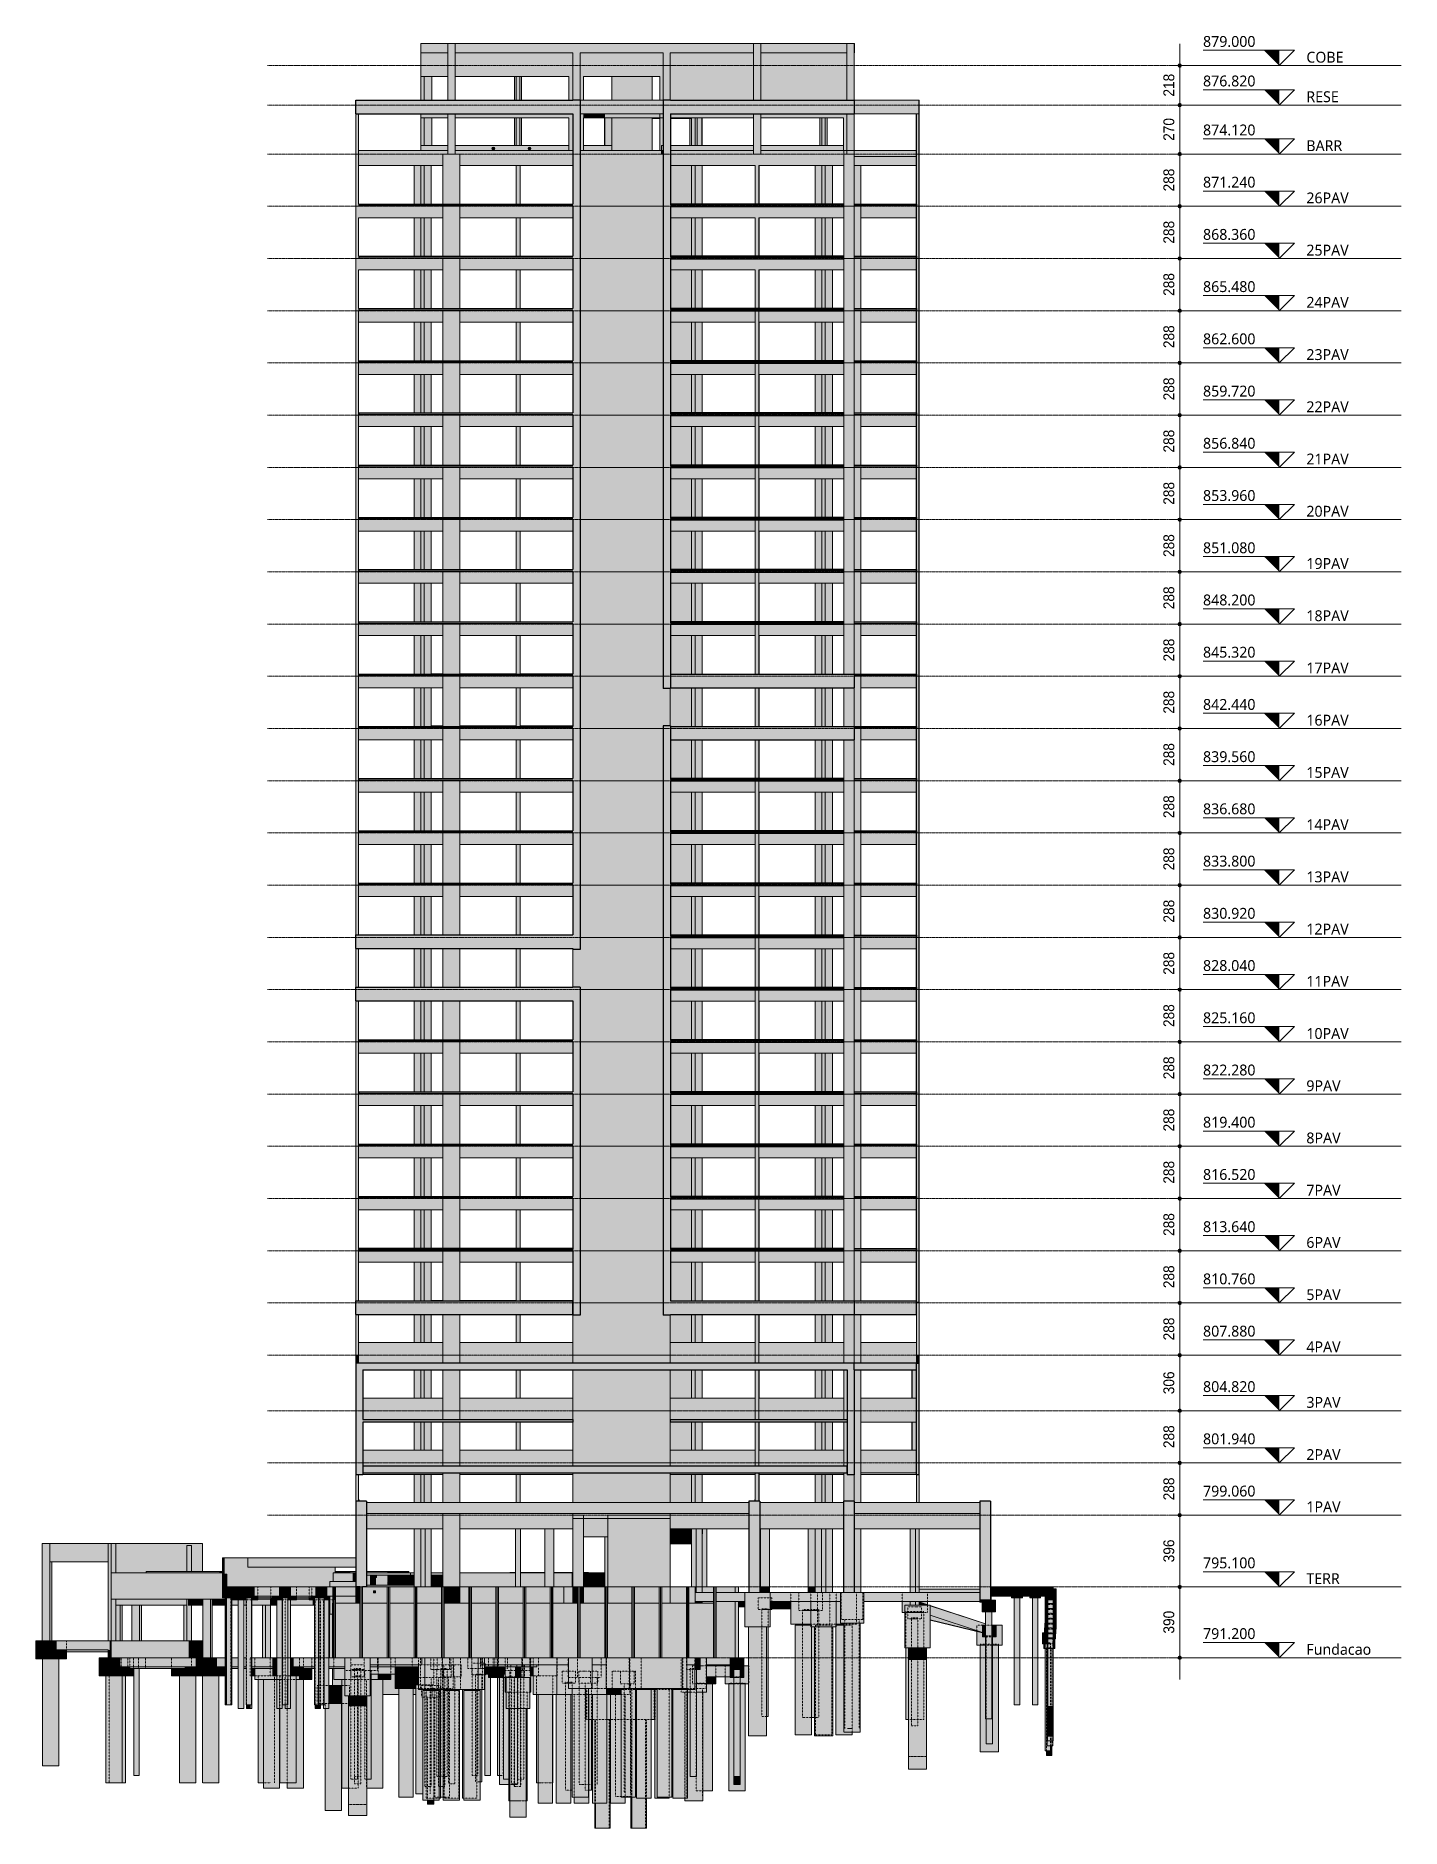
# Model space of a CAD drawing. Header units: centimetres. Extents: x -1984 to 34419, y -3196 to 88064.
# Drawn here: x 26638 to 34167, y 78180 to 88064 of the extents above; entities that cross this region are included whole.
import ezdxf

# ---------------------------------------------------------------- set-up
doc = ezdxf.new("R2010")
doc.units = ezdxf.units.CM
doc.linetypes.add('Centro', pattern=[3.175, 0.635, -0.47625, 1.5875, -0.47625])
doc.linetypes.add('Traço', pattern=[0.635, 0.3175, -0.3175])
for name, color, linetype, lineweight in [('A-ANNO-DIMS', 7, 'Continuous', 9), ('A-ANNO-DIMS-400', 7, 'Continuous', 9), ('A-FLOR', 7, 'Continuous', 25), ('A-FLOR-LEVL', 7, 'Continuous', 9), ('A-GENM', 7, 'Continuous', 25), ('S-BEAM', 7, 'Continuous', 25), ('S-COLS', 7, 'Continuous', 25), ('S-FNDN', 7, 'Continuous', 25), ('S-FNDN-HDLN', 7, 'Traço', 9)]:
    doc.layers.add(name, color=color, linetype=linetype, lineweight=lineweight)
doc.layers.add('A-DETL', color=7, linetype='Continuous', lineweight=18, true_color=0x00a600)
doc.styles.add('Arial_4', font='arial.ttf', dxfattribs={"width": 0.9, "height": 60})
doc.styles.add('Gadugi_7', font='gadugi.ttf', dxfattribs={"height": 60})
doc.dimstyles.new('PED_1_5mm_ESQ_4', dxfattribs={"dimscale": 30.48, "dimtxt": 61.215564, "dimasz": 2.624672, "dimexe": 1.968504, "dimexo": 1.968504, "dimgap": 0.393701, "dimtad": 1, "dimdec": 1, "dimrnd": 0.5, "dimdsep": 46, "dimtxsty": 'Arial_4', "dimblk1": 'DOTSMALL', "dimblk2": 'DOTSMALL', "dimsah": 1, "dimcen": 0.09, "dimdle": 3.937008, "dimazin": 0, "dimtfac": 1, "dimtdec": 4, "dimtix": 1, "dimtmove": 0, "dimatfit": 3, "dimfxl": 1, "dimtvp": 1, "dimtolj": 1, "dimtzin": 0, "dimarcsym": 2})

msp = doc.modelspace()

# ---------------------------------------------------------------- texts
at = {"layer": 'A-FLOR-LEVL', "char_height": 60, "attachment_point": 1, "style": 'Gadugi_7'}
for s, insert, width in [('879.000', (33074.33, 88062.86), 349.5357), ('COBE', (33644.02, 87976.05), 250.1265), ('876.820', (33074.33, 87844.85), 349.5357), ('RESE', (33644.02, 87758.04), 218.059), ('874.120', (33074.33, 87574.86), 349.5357), ('BARR', (33644.02, 87488.05), 246.9197), ('871.240', (33074.33, 87286.85), 349.5357), ('26PAV', (33644.02, 87200.04), 298.2277), ('868.360', (33074.33, 86998.85), 349.5357), ('25PAV', (33644.02, 86912.04), 298.2277), ('865.480', (33074.33, 86710.85), 349.5357), ('24PAV', (33644.02, 86624.04), 298.2277), ('862.600', (33074.33, 86422.85), 349.5357), ('23PAV', (33644.02, 86336.04), 298.2277), ('859.720', (33074.33, 86134.85), 349.5357), ('22PAV', (33644.02, 86048.04), 298.2277), ('856.840', (33074.33, 85846.85), 349.5357), ('21PAV', (33644.02, 85760.04), 298.2277), ('853.960', (33074.33, 85558.85), 349.5357), ('20PAV', (33644.02, 85472.04), 298.2277), ('851.080', (33074.33, 85270.85), 349.5357), ('19PAV', (33644.02, 85184.04), 298.2277), ('848.200', (33074.33, 84982.85), 349.5357), ('18PAV', (33644.02, 84896.04), 298.2277), ('845.320', (33074.33, 84694.85), 349.5357), ('17PAV', (33644.02, 84608.04), 298.2277), ('842.440', (33074.33, 84406.85), 349.5357), ('16PAV', (33644.02, 84320.04), 298.2277), ('839.560', (33074.33, 84118.85), 349.5357), ('15PAV', (33644.02, 84032.04), 298.2277), ('836.680', (33074.33, 83830.85), 349.5357), ('14PAV', (33644.02, 83744.04), 298.2277), ('833.800', (33074.33, 83542.85), 349.5357), ('13PAV', (33644.02, 83456.04), 298.2277), ('830.920', (33074.33, 83254.85), 349.5357), ('12PAV', (33644.02, 83168.04), 298.2277), ('828.040', (33074.33, 82966.85), 349.5357), ('11PAV', (33644.02, 82880.04), 298.2277), ('825.160', (33074.33, 82678.85), 349.5357), ('10PAV', (33644.02, 82592.04), 298.2277), ('822.280', (33074.33, 82390.85), 349.5357), ('9PAV', (33644.02, 82304.04), 243.713), ('819.400', (33074.33, 82102.85), 349.5357), ('8PAV', (33644.02, 82016.04), 243.713), ('816.520', (33074.33, 81814.85), 349.5357), ('7PAV', (33644.02, 81728.04), 243.713), ('813.640', (33074.33, 81526.85), 349.5357), ('6PAV', (33644.02, 81440.04), 243.713), ('810.760', (33074.33, 81238.85), 349.5357), ('5PAV', (33644.02, 81152.04), 243.713), ('807.880', (33074.33, 80950.85), 349.5357), ('4PAV', (33644.02, 80864.04), 243.713), ('804.820', (33074.33, 80644.85), 349.5357), ('3PAV', (33644.02, 80558.04), 243.713), ('801.940', (33074.33, 80356.85), 349.5357), ('2PAV', (33644.02, 80270.04), 243.713), ('799.060', (33074.33, 80068.85), 349.5357), ('1PAV', (33644.02, 79982.04), 243.713), ('795.100', (33074.33, 79672.86), 349.5357), ('TERR', (33644.02, 79586.05), 227.6792), ('791.200', (33074.33, 79282.85), 349.5357), ('Fundacao', (33644.02, 79196.04), 439.3247)]:
    msp.add_mtext(s, dxfattribs=dict(at, insert=insert, width=width))

# ---------------------------------------------------------------- blocks, each defined once
blk = doc.blocks.new('PED_BLRET-1EST_R01_2019 - 75x75x65-3763687-CT F 002 - CRT ESQ')
at = {"layer": 'S-FNDN-HDLN'}
for p, q in [((1714.1, 79378), (1749.1, 79378)), ((1714.1, 79373), (1714.1, 79378)), ((1749.1, 79373), (1714.1, 79373)), ((1749.1, 79378), (1749.1, 79373))]:
    blk.add_line(p, q, dxfattribs=at)
blk = doc.blocks.new('Estaca W Gerdau - W250X32_7-3763720-CT F 002 - CRT ESQ')
at = {"layer": 'S-FNDN', "linetype": 'Traço', "lineweight": 9, "true_color": 0xa4b9db}
blk.add_hatch(color=9, dxfattribs=at).paths.add_polyline_path([(-1880.1, 79120), (-1871.6, 79120), (-1871.6, 79510), (-1886.2, 79510), (-1886.2, 79120)], flags=0)
at = {"layer": 'S-FNDN', "lineweight": 9}
for p, q in [((-1886.2, 79510), (-1886.2, 79120)), ((-1871.6, 79510), (-1886.2, 79510)), ((-1879.3, 79120), (-1879.3, 79510)), ((-1878.5, 79510), (-1878.5, 79120)), ((-1871.6, 79510), (-1871.6, 79120)), ((-1871.6, 79120), (-1886.2, 79120))]:
    blk.add_line(p, q, dxfattribs=at)
blk = doc.blocks.new('PED_FURO_RETANGULAR_R04_2020 - 10x10x32-3497891-CT F 002 - CRT ESQ')
at = {"layer": 'A-GENM', "lineweight": 9}
for p, q in [((-1660.4, 79478), (-1650.4, 79488)), ((-1650.4, 79478), (-1660.4, 79488))]:
    blk.add_line(p, q, dxfattribs=at)
blk = doc.blocks.new('PED_BLRET-1EST_R01_2019_muro_ - 60x60x60-3843966-CT F 002 - CRT ESQ')
at = {"layer": 'S-FNDN-HDLN'}
for p, q in [((-2471.6, 79455), (-2441.6, 79455)), ((-2471.6, 79450), (-2471.6, 79455)), ((-2441.6, 79450), (-2471.6, 79450)), ((-2441.6, 79455), (-2441.6, 79450))]:
    blk.add_line(p, q, dxfattribs=at)
blk = doc.blocks.new('PED_FURO_CIRCULAR_R04_2020 - 15x25-3721065-CT F 002 - CRT ESQ')
at = {"layer": 'A-GENM', "lineweight": 9}
for p, q in [((-993.1, 87442.5), (-1008.1, 87442.5)), ((-1000.6, 87435), (-1000.6, 87450))]:
    blk.add_line(p, q, dxfattribs=at)
blk = doc.blocks.new('PED_BLRET-1EST_R01_2019 - 75x75x65-V8-CT F 002 - CRT ESQ')
at = {"layer": 'S-FNDN-HDLN'}
for p, q in [((1305.6, 79340), (1340.6, 79340)), ((1305.6, 79335), (1305.6, 79340)), ((1340.6, 79335), (1305.6, 79335)), ((1340.6, 79340), (1340.6, 79335))]:
    blk.add_line(p, q, dxfattribs=at)
blk = doc.blocks.new('PED_BLRET-1EST_R01_2019 - 75x75x65-V9-CT F 002 - CRT ESQ')
at = {"layer": 'S-FNDN-HDLN'}
for p, q in [((325.3, 79015), (360.3, 79015)), ((360.3, 79010), (325.3, 79010))]:
    blk.add_line(p, q, dxfattribs=at)
blk = doc.blocks.new('PED_BLRET-1EST_R01_2019 - 75x75x65-V10-CT F 002 - CRT ESQ')
at = {"layer": 'S-FNDN-HDLN'}
for p, q in [((-1766.9, 79020), (-1731.9, 79020)), ((-1731.9, 79015), (-1766.9, 79015))]:
    blk.add_line(p, q, dxfattribs=at)
blk = doc.blocks.new('PED_BLRET-1EST_EXCENTRICA_R01_2019 - 110x130x100-V11-CT F 002 - CRT ESQ')
at = {"layer": 'S-FNDN-HDLN'}
for p, q in [((-326, 78945), (-326, 78950)), ((-251.6, 78945), (-326, 78945)), ((-236, 78950), (-236, 78945))]:
    blk.add_line(p, q, dxfattribs=at)
blk = doc.blocks.new('PED_BLRET-1EST_EXCENTRICA_R01_2019 - 110x130x100-3841337-CT F 002 - CRT ESQ')
at = {"layer": 'S-FNDN-HDLN'}
for p, q in [((117.3, 78980), (175.1, 78980)), ((117.3, 78975), (117.3, 78980)), ((175.1, 78975), (117.3, 78975)), ((175.1, 78980), (207.3, 78980)), ((207.3, 78975), (175.1, 78975)), ((207.3, 78980), (207.3, 78975))]:
    blk.add_line(p, q, dxfattribs=at)
blk = doc.blocks.new('PED_BLRET-1EST_EXCENTRICA_R01_2019 - 110x130x100-V1-CT F 002 - CRT ESQ')
at = {"layer": 'S-FNDN-HDLN'}
for p, q in [((297.8, 78980), (325.3, 78980)), ((297.8, 78975), (297.8, 78980)), ((325.3, 78975), (297.8, 78975)), ((325.3, 78980), (360.3, 78980)), ((360.3, 78975), (325.3, 78975)), ((360.3, 78980), (387.8, 78980)), ((387.8, 78975), (360.3, 78975)), ((387.8, 78980), (387.8, 78975))]:
    blk.add_line(p, q, dxfattribs=at)
blk = doc.blocks.new('PED_BLRET-1EST_EXCENTRICA_R01_2019 - 110x130x100-V12-CT F 002 - CRT ESQ')
at = {"layer": 'S-FNDN-HDLN'}
for p, q in [((704, 79385), (794, 79385)), ((704, 79380), (704, 79385)), ((794, 79380), (704, 79380)), ((794, 79385), (794, 79380))]:
    blk.add_line(p, q, dxfattribs=at)
blk = doc.blocks.new('PED_BLRET-1EST_EXCENTRICA_R01_2019 - 140x120x110-3841338-CT F 002 - CRT ESQ')
at = {"layer": 'S-FNDN-HDLN'}
for p, q in [((1273.172184, 79375.004), (1373.172184, 79375.004)), ((1273.172184, 79370.004), (1273.172184, 79375.004)), ((1373.172184, 79370.004), (1273.172184, 79370.004)), ((1373.172184, 79375.004), (1373.172184, 79370.004))]:
    blk.add_line(p, q, dxfattribs=at)
blk = doc.blocks.new('PED_BLRET-1EST_R01_2019 - 75x75x65-V2-CT F 002 - CRT ESQ')
at = {"layer": 'S-FNDN-HDLN'}
for p, q in [((85.1, 79060), (110.9, 79060)), ((85.1, 79055), (85.1, 79060)), ((110.9, 79055), (85.1, 79055)), ((110.9, 79060), (120.1, 79060)), ((120.1, 79055), (110.9, 79055)), ((120.1, 79060), (120.1, 79055))]:
    blk.add_line(p, q, dxfattribs=at)
blk = doc.blocks.new('PED_BLRET-1EST_R01_2019 - 75x75x65-V13-CT F 002 - CRT ESQ')
at = {"layer": 'S-FNDN-HDLN'}
for p, q in [((-1063.7, 79030), (-1098.7, 79030)), ((-1098.7, 79030), (-1098.7, 79025)), ((-1098.7, 79025), (-1063.7, 79025)), ((-1063.7, 79025), (-1063.7, 79030))]:
    blk.add_line(p, q, dxfattribs=at)
blk = doc.blocks.new('PED_BLRET-1EST_R01_2019_muro_ - 60x60x60-V14-CT F 002 - CRT ESQ')
at = {"layer": 'S-FNDN-HDLN'}
for p, q in [((-2472.7, 79455), (-2471.6, 79455)), ((-2472.7, 79450), (-2472.7, 79455)), ((-2442.7, 79455), (-2442.7, 79450))]:
    blk.add_line(p, q, dxfattribs=at)
blk = doc.blocks.new('PED_BLRET-1EST_R01_2019_muro_ - 60x60x60-V15-CT F 002 - CRT ESQ')
at = {"layer": 'S-FNDN-HDLN'}
for p, q in [((-2473.4, 79455), (-2472.7, 79455)), ((-2473.4, 79450), (-2473.4, 79455)), ((-2443.4, 79455), (-2443.4, 79450))]:
    blk.add_line(p, q, dxfattribs=at)
blk = doc.blocks.new('PED_BLRET-1EST_R01_2019_muro_ - 60x60x60-V16-CT F 002 - CRT ESQ')
at = {"layer": 'S-FNDN-HDLN'}
for p, q in [((-2474.9, 79455), (-2474.1, 79455)), ((-2474.9, 79450), (-2474.9, 79455)), ((-2444.9, 79455), (-2444.9, 79450))]:
    blk.add_line(p, q, dxfattribs=at)
blk = doc.blocks.new('PED_BLRET-1EST_R01_2019_muro_ - 60x60x60-V17-CT F 002 - CRT ESQ')
at = {"layer": 'S-FNDN-HDLN'}
for p, q in [((-2473.7, 79450), (-2473.7, 79455)), ((-2443.7, 79455), (-2443.7, 79450))]:
    blk.add_line(p, q, dxfattribs=at)
blk = doc.blocks.new('PED_BLRET-1EST_R01_2019_muro_ - 60x60x60-V18-CT F 002 - CRT ESQ')
at = {"layer": 'S-FNDN-HDLN'}
for p, q in [((-2476.4, 79455), (-2474.9, 79455)), ((-2476.4, 79450), (-2476.4, 79455)), ((-2446.4, 79455), (-2446.4, 79450))]:
    blk.add_line(p, q, dxfattribs=at)
blk = doc.blocks.new('PED_BLRET-1EST_R01_2019_muro_ - 60x60x60-V19-CT F 002 - CRT ESQ')
at = {"layer": 'S-FNDN-HDLN'}
for p, q in [((-2478.6, 79455), (-2477.9, 79455)), ((-2478.6, 79450), (-2478.6, 79455)), ((-2448.6, 79455), (-2448.6, 79450))]:
    blk.add_line(p, q, dxfattribs=at)
blk = doc.blocks.new('PED_BLRET-1EST_R01_2019_muro_ - 60x60x60-V3-CT F 002 - CRT ESQ')
at = {"layer": 'S-FNDN-HDLN'}
for p, q in [((-1986.8, 79455), (-1978.9, 79455)), ((-1986.8, 79450), (-1986.8, 79455)), ((-1978.9, 79450), (-1986.8, 79450)), ((-1978.9, 79455), (-1963.9, 79455)), ((-1956.8, 79455), (-1956.8, 79450))]:
    blk.add_line(p, q, dxfattribs=at)
blk = doc.blocks.new('PED_BLRET-1EST_R01_2019_muro_ - 60x60x60-V20-CT F 002 - CRT ESQ')
at = {"layer": 'S-FNDN-HDLN'}
for p, q in [((2057.1, 79418), (2087.1, 79418)), ((2087.1, 79413), (2057.2, 79413))]:
    blk.add_line(p, q, dxfattribs=at)
blk = doc.blocks.new('PED_BLRET-1EST_R01_2019_muro_ - 60x60x60-V21-CT F 002 - CRT ESQ')
at = {"layer": 'S-FNDN-HDLN'}
for p, q in [((2057.1, 79337), (2087.1, 79337)), ((2087.1, 79332), (2057.1, 79332))]:
    blk.add_line(p, q, dxfattribs=at)
blk = doc.blocks.new('PED_BLRET-1EST_R01_2019_muro_ - 60x60x60-V4-CT F 002 - CRT ESQ')
at = {"layer": 'S-FNDN-HDLN'}
for p, q in [((2055.6, 79256), (2057.1, 79256)), ((2055.6, 79251), (2055.6, 79256)), ((2057.1, 79251), (2055.6, 79251)), ((2057.1, 79256), (2085.6, 79256)), ((2085.6, 79251), (2057.1, 79251)), ((2085.6, 79256), (2085.6, 79251))]:
    blk.add_line(p, q, dxfattribs=at)
blk = doc.blocks.new('PED_BLRET-1EST_R01_2019_muro_ - 60x60x60-V5-CT F 002 - CRT ESQ')
at = {"layer": 'S-FNDN-HDLN'}
for p, q in [((2053.7, 79229), (2055.6, 79229)), ((2053.7, 79224), (2053.7, 79229)), ((2055.7, 79224), (2053.7, 79224)), ((2055.7, 79229), (2083.7, 79229)), ((2083.7, 79224), (2055.7, 79224)), ((2083.7, 79229), (2083.7, 79224))]:
    blk.add_line(p, q, dxfattribs=at)
blk = doc.blocks.new('PED_BLRET-1EST_R01_2019_muro_ - 60x60x60-V6-CT F 002 - CRT ESQ')
at = {"layer": 'S-FNDN-HDLN'}
for p, q in [((2042.1, 79202), (2053.8, 79202)), ((2042.1, 79197), (2042.1, 79202)), ((2053.8, 79197), (2042.1, 79197)), ((2053.8, 79202), (2072.1, 79202)), ((2072.1, 79197), (2053.8, 79197)), ((2072.1, 79202), (2072.1, 79197))]:
    blk.add_line(p, q, dxfattribs=at)
blk = doc.blocks.new('PED_BLRET-1EST_R01_2019_muro_ - 60x60x60-V22-CT F 002 - CRT ESQ')
at = {"layer": 'S-FNDN-HDLN'}
for p, q in [((2049.9, 79175), (2079.9, 79175)), ((2049.9, 79170), (2049.9, 79175)), ((2079.9, 79170), (2049.9, 79170)), ((2079.9, 79175), (2079.9, 79170))]:
    blk.add_line(p, q, dxfattribs=at)
blk = doc.blocks.new('PED_BLRET-1EST_EXCENTRICA_R01_2019 - 120x140x110-3841340-CT F 002 - CRT ESQ')
at = {"layer": 'S-FNDN-HDLN'}
for p, q in [((1684.7, 79195), (1714.1, 79195)), ((1684.7, 79190), (1684.7, 79195)), ((1714.1, 79190), (1684.7, 79190)), ((1714.1, 79195), (1752.1, 79195)), ((1752.1, 79190), (1714.1, 79190)), ((1752.1, 79195), (1784.7, 79195)), ((1784.7, 79190), (1752.1, 79190)), ((1784.7, 79195), (1784.7, 79190))]:
    blk.add_line(p, q, dxfattribs=at)
blk = doc.blocks.new('PED_BLRET-1EST_R01_2019 - 75x75x65-V7-CT F 002 - CRT ESQ')
at = {"layer": 'S-FNDN-HDLN'}
for p, q in [((1717.1, 79240), (1749.1, 79240)), ((1717.1, 79235), (1717.1, 79240)), ((1749.1, 79235), (1717.1, 79235)), ((1749.1, 79240), (1752.1, 79240)), ((1752.1, 79235), (1749.1, 79235)), ((1752.1, 79240), (1752.1, 79235))]:
    blk.add_line(p, q, dxfattribs=at)
blk = doc.blocks.new('Nível - NÍVEL - CORTE ESQUEMÁTICO-903305-CT F 002 - CRT ESQ')
at = {"layer": 'A-FLOR-LEVL'}
blk.add_hatch(color=256, dxfattribs=at).paths.add_polyline_path([(3332.7, 79594.1), (3332.7, 79510.1), (3248.6, 79594.1)], flags=0)
for p, q in [((2914.4, 79594.1), (3416.7, 79594.1)), ((3332.7, 79510.1), (3416.7, 79594.1)), ((2768.3, 79510.1), (4005.3, 79510.1))]:
    blk.add_line(p, q, dxfattribs=at)
blk = doc.blocks.new('DIMBLOCK350-CT F 002 - CRT ESQ')
at = {"layer": 'A-ANNO-DIMS-400'}
h = blk.add_hatch(color=256, dxfattribs=at)
edge = h.paths.add_edge_path(flags=0)
edge.add_arc((32945.5, 87900), 10, 0, 360)
h = blk.add_hatch(color=256, dxfattribs=at)
edge = h.paths.add_edge_path(flags=0)
edge.add_arc((32945.5, 87682), 10, 0, 360)
for p, q in [((32945.5, 88020), (32945.5, 87682)), ((32899.7, 87900), (33005.5, 87900)), ((32945.5, 87900), (32899.7, 87900)), ((32899.7, 87682), (33005.5, 87682)), ((32945.5, 87682), (32899.7, 87682))]:
    blk.add_line(p, q, dxfattribs=at)
for centre in [(32945.5, 87900), (32945.5, 87682)]:
    blk.add_circle(centre, 10, dxfattribs=at)
at = {"layer": 'A-ANNO-DIMS-400', "color": 0, "insert": (32855.6, 87728.8), "char_height": 60, "width": 149.178, "attachment_point": 1, "rotation": 90, "line_spacing_factor": 0.941778, "style": 'Arial_4'}
blk.add_mtext('218', dxfattribs=at)
blk = doc.blocks.new('_DotSmall')
at = {"color": 0, "linetype": 'ByBlock', "const_width": 0.5}
blk.add_lwpolyline([(-0.0625, 0, 1), (0.0625, 0, 1)], format="xyb", close=True, dxfattribs=at)
blk = doc.blocks.new('DIMBLOCK351-CT F 002 - CRT ESQ')
at = {"layer": 'A-ANNO-DIMS-400'}
h = blk.add_hatch(color=256, dxfattribs=at)
edge = h.paths.add_edge_path(flags=0)
edge.add_arc((32945.5, 87682), 10, 0, 360)
h = blk.add_hatch(color=256, dxfattribs=at)
edge = h.paths.add_edge_path(flags=0)
edge.add_arc((32945.5, 87412), 10, 0, 360)
for p, q in [((32899.7, 87682), (33005.5, 87682)), ((32945.5, 87682), (32899.7, 87682)), ((32945.5, 87682), (32945.5, 87412)), ((32899.7, 87412), (33005.5, 87412)), ((32945.5, 87412), (32899.7, 87412))]:
    blk.add_line(p, q, dxfattribs=at)
for centre in [(32945.5, 87682), (32945.5, 87412)]:
    blk.add_circle(centre, 10, dxfattribs=at)
at = {"layer": 'A-ANNO-DIMS-400', "color": 0, "insert": (32855.6, 87484.8), "char_height": 60, "width": 149.178, "attachment_point": 1, "rotation": 90, "line_spacing_factor": 0.941778, "style": 'Arial_4'}
blk.add_mtext('270', dxfattribs=at)
blk = doc.blocks.new('DIMBLOCK352-CT F 002 - CRT ESQ')
at = {"layer": 'A-ANNO-DIMS-400'}
h = blk.add_hatch(color=256, dxfattribs=at)
edge = h.paths.add_edge_path(flags=0)
edge.add_arc((32945.5, 87412), 10, 0, 360)
h = blk.add_hatch(color=256, dxfattribs=at)
edge = h.paths.add_edge_path(flags=0)
edge.add_arc((32945.5, 87124), 10, 0, 360)
for p, q in [((32899.7, 87412), (33005.5, 87412)), ((32945.5, 87412), (32899.7, 87412)), ((32945.5, 87412), (32945.5, 87124)), ((32899.7, 87124), (33005.5, 87124)), ((32945.5, 87124), (32899.7, 87124))]:
    blk.add_line(p, q, dxfattribs=at)
for centre in [(32945.5, 87412), (32945.5, 87124)]:
    blk.add_circle(centre, 10, dxfattribs=at)
at = {"layer": 'A-ANNO-DIMS-400', "color": 0, "insert": (32855.6, 87205.8), "char_height": 60, "width": 149.178, "attachment_point": 1, "rotation": 90, "line_spacing_factor": 0.941778, "style": 'Arial_4'}
blk.add_mtext('288', dxfattribs=at)
blk = doc.blocks.new('DIMBLOCK353-CT F 002 - CRT ESQ')
at = {"layer": 'A-ANNO-DIMS-400'}
h = blk.add_hatch(color=256, dxfattribs=at)
edge = h.paths.add_edge_path(flags=0)
edge.add_arc((32945.5, 87124), 10, 0, 360)
h = blk.add_hatch(color=256, dxfattribs=at)
edge = h.paths.add_edge_path(flags=0)
edge.add_arc((32945.5, 86836), 10, 0, 360)
for p, q in [((32899.7, 87124), (33005.5, 87124)), ((32945.5, 87124), (32899.7, 87124)), ((32945.5, 87124), (32945.5, 86836)), ((32899.7, 86836), (33005.5, 86836)), ((32945.5, 86836), (32899.7, 86836))]:
    blk.add_line(p, q, dxfattribs=at)
for centre in [(32945.5, 87124), (32945.5, 86836)]:
    blk.add_circle(centre, 10, dxfattribs=at)
at = {"layer": 'A-ANNO-DIMS-400', "color": 0, "insert": (32855.6, 86917.8), "char_height": 60, "width": 149.178, "attachment_point": 1, "rotation": 90, "line_spacing_factor": 0.941778, "style": 'Arial_4'}
blk.add_mtext('288', dxfattribs=at)
blk = doc.blocks.new('DIMBLOCK354-CT F 002 - CRT ESQ')
at = {"layer": 'A-ANNO-DIMS-400'}
h = blk.add_hatch(color=256, dxfattribs=at)
edge = h.paths.add_edge_path(flags=0)
edge.add_arc((32945.5, 86836), 10, 0, 360)
h = blk.add_hatch(color=256, dxfattribs=at)
edge = h.paths.add_edge_path(flags=0)
edge.add_arc((32945.5, 86548), 10, 0, 360)
for p, q in [((32899.7, 86836), (33005.5, 86836)), ((32945.5, 86836), (32899.7, 86836)), ((32945.5, 86836), (32945.5, 86548)), ((32899.7, 86548), (33005.5, 86548)), ((32945.5, 86548), (32899.7, 86548))]:
    blk.add_line(p, q, dxfattribs=at)
for centre in [(32945.5, 86836), (32945.5, 86548)]:
    blk.add_circle(centre, 10, dxfattribs=at)
at = {"layer": 'A-ANNO-DIMS-400', "color": 0, "insert": (32855.6, 86629.8), "char_height": 60, "width": 149.178, "attachment_point": 1, "rotation": 90, "line_spacing_factor": 0.941778, "style": 'Arial_4'}
blk.add_mtext('288', dxfattribs=at)
blk = doc.blocks.new('DIMBLOCK355-CT F 002 - CRT ESQ')
at = {"layer": 'A-ANNO-DIMS-400'}
h = blk.add_hatch(color=256, dxfattribs=at)
edge = h.paths.add_edge_path(flags=0)
edge.add_arc((32945.5, 86548), 10, 0, 360)
h = blk.add_hatch(color=256, dxfattribs=at)
edge = h.paths.add_edge_path(flags=0)
edge.add_arc((32945.5, 86260), 10, 0, 360)
for p, q in [((32899.7, 86548), (33005.5, 86548)), ((32945.5, 86548), (32899.7, 86548)), ((32945.5, 86548), (32945.5, 86260)), ((32899.7, 86260), (33005.5, 86260)), ((32945.5, 86260), (32899.7, 86260))]:
    blk.add_line(p, q, dxfattribs=at)
for centre in [(32945.5, 86548), (32945.5, 86260)]:
    blk.add_circle(centre, 10, dxfattribs=at)
at = {"layer": 'A-ANNO-DIMS-400', "color": 0, "insert": (32855.6, 86341.8), "char_height": 60, "width": 149.178, "attachment_point": 1, "rotation": 90, "line_spacing_factor": 0.941778, "style": 'Arial_4'}
blk.add_mtext('288', dxfattribs=at)
blk = doc.blocks.new('DIMBLOCK356-CT F 002 - CRT ESQ')
at = {"layer": 'A-ANNO-DIMS-400'}
h = blk.add_hatch(color=256, dxfattribs=at)
edge = h.paths.add_edge_path(flags=0)
edge.add_arc((32945.5, 86260), 10, 0, 360)
h = blk.add_hatch(color=256, dxfattribs=at)
edge = h.paths.add_edge_path(flags=0)
edge.add_arc((32945.5, 85972), 10, 0, 360)
for p, q in [((32899.7, 86260), (33005.5, 86260)), ((32945.5, 86260), (32899.7, 86260)), ((32945.5, 86260), (32945.5, 85972)), ((32899.7, 85972), (33005.5, 85972)), ((32945.5, 85972), (32899.7, 85972))]:
    blk.add_line(p, q, dxfattribs=at)
for centre in [(32945.5, 86260), (32945.5, 85972)]:
    blk.add_circle(centre, 10, dxfattribs=at)
at = {"layer": 'A-ANNO-DIMS-400', "color": 0, "insert": (32855.6, 86053.8), "char_height": 60, "width": 149.178, "attachment_point": 1, "rotation": 90, "line_spacing_factor": 0.941778, "style": 'Arial_4'}
blk.add_mtext('288', dxfattribs=at)
blk = doc.blocks.new('DIMBLOCK357-CT F 002 - CRT ESQ')
at = {"layer": 'A-ANNO-DIMS-400'}
h = blk.add_hatch(color=256, dxfattribs=at)
edge = h.paths.add_edge_path(flags=0)
edge.add_arc((32945.5, 85972), 10, 0, 360)
h = blk.add_hatch(color=256, dxfattribs=at)
edge = h.paths.add_edge_path(flags=0)
edge.add_arc((32945.5, 85684), 10, 0, 360)
for p, q in [((32899.7, 85972), (33005.5, 85972)), ((32945.5, 85972), (32899.7, 85972)), ((32945.5, 85972), (32945.5, 85684)), ((32899.7, 85684), (33005.5, 85684)), ((32945.5, 85684), (32899.7, 85684))]:
    blk.add_line(p, q, dxfattribs=at)
for centre in [(32945.5, 85972), (32945.5, 85684)]:
    blk.add_circle(centre, 10, dxfattribs=at)
at = {"layer": 'A-ANNO-DIMS-400', "color": 0, "insert": (32855.6, 85765.8), "char_height": 60, "width": 149.178, "attachment_point": 1, "rotation": 90, "line_spacing_factor": 0.941778, "style": 'Arial_4'}
blk.add_mtext('288', dxfattribs=at)
blk = doc.blocks.new('DIMBLOCK358-CT F 002 - CRT ESQ')
at = {"layer": 'A-ANNO-DIMS-400'}
h = blk.add_hatch(color=256, dxfattribs=at)
edge = h.paths.add_edge_path(flags=0)
edge.add_arc((32945.5, 85684), 10, 0, 360)
h = blk.add_hatch(color=256, dxfattribs=at)
edge = h.paths.add_edge_path(flags=0)
edge.add_arc((32945.5, 85396), 10, 0, 360)
for p, q in [((32899.7, 85684), (33005.5, 85684)), ((32945.5, 85684), (32899.7, 85684)), ((32945.5, 85684), (32945.5, 85396)), ((32899.7, 85396), (33005.5, 85396)), ((32945.5, 85396), (32899.7, 85396))]:
    blk.add_line(p, q, dxfattribs=at)
for centre in [(32945.5, 85684), (32945.5, 85396)]:
    blk.add_circle(centre, 10, dxfattribs=at)
at = {"layer": 'A-ANNO-DIMS-400', "color": 0, "insert": (32855.6, 85477.8), "char_height": 60, "width": 149.178, "attachment_point": 1, "rotation": 90, "line_spacing_factor": 0.941778, "style": 'Arial_4'}
blk.add_mtext('288', dxfattribs=at)
blk = doc.blocks.new('DIMBLOCK359-CT F 002 - CRT ESQ')
at = {"layer": 'A-ANNO-DIMS-400'}
h = blk.add_hatch(color=256, dxfattribs=at)
edge = h.paths.add_edge_path(flags=0)
edge.add_arc((32945.5, 85396), 10, 0, 360)
h = blk.add_hatch(color=256, dxfattribs=at)
edge = h.paths.add_edge_path(flags=0)
edge.add_arc((32945.5, 85108), 10, 0, 360)
for p, q in [((32899.7, 85396), (33005.5, 85396)), ((32945.5, 85396), (32899.7, 85396)), ((32945.5, 85396), (32945.5, 85108)), ((32899.7, 85108), (33005.5, 85108)), ((32945.5, 85108), (32899.7, 85108))]:
    blk.add_line(p, q, dxfattribs=at)
for centre in [(32945.5, 85396), (32945.5, 85108)]:
    blk.add_circle(centre, 10, dxfattribs=at)
at = {"layer": 'A-ANNO-DIMS-400', "color": 0, "insert": (32855.6, 85189.8), "char_height": 60, "width": 149.178, "attachment_point": 1, "rotation": 90, "line_spacing_factor": 0.941778, "style": 'Arial_4'}
blk.add_mtext('288', dxfattribs=at)
blk = doc.blocks.new('DIMBLOCK360-CT F 002 - CRT ESQ')
at = {"layer": 'A-ANNO-DIMS-400'}
h = blk.add_hatch(color=256, dxfattribs=at)
edge = h.paths.add_edge_path(flags=0)
edge.add_arc((32945.5, 85108), 10, 0, 360)
h = blk.add_hatch(color=256, dxfattribs=at)
edge = h.paths.add_edge_path(flags=0)
edge.add_arc((32945.5, 84820), 10, 0, 360)
for p, q in [((32899.7, 85108), (33005.5, 85108)), ((32945.5, 85108), (32899.7, 85108)), ((32945.5, 85108), (32945.5, 84820)), ((32899.7, 84820), (33005.5, 84820)), ((32945.5, 84820), (32899.7, 84820))]:
    blk.add_line(p, q, dxfattribs=at)
for centre in [(32945.5, 85108), (32945.5, 84820)]:
    blk.add_circle(centre, 10, dxfattribs=at)
at = {"layer": 'A-ANNO-DIMS-400', "color": 0, "insert": (32855.6, 84901.8), "char_height": 60, "width": 149.178, "attachment_point": 1, "rotation": 90, "line_spacing_factor": 0.941778, "style": 'Arial_4'}
blk.add_mtext('288', dxfattribs=at)
blk = doc.blocks.new('DIMBLOCK361-CT F 002 - CRT ESQ')
at = {"layer": 'A-ANNO-DIMS-400'}
h = blk.add_hatch(color=256, dxfattribs=at)
edge = h.paths.add_edge_path(flags=0)
edge.add_arc((32945.5, 84820), 10, 0, 360)
h = blk.add_hatch(color=256, dxfattribs=at)
edge = h.paths.add_edge_path(flags=0)
edge.add_arc((32945.5, 84532), 10, 0, 360)
for p, q in [((32899.7, 84820), (33005.5, 84820)), ((32945.5, 84820), (32899.7, 84820)), ((32945.5, 84820), (32945.5, 84532)), ((32899.7, 84532), (33005.5, 84532)), ((32945.5, 84532), (32899.7, 84532))]:
    blk.add_line(p, q, dxfattribs=at)
for centre in [(32945.5, 84820), (32945.5, 84532)]:
    blk.add_circle(centre, 10, dxfattribs=at)
at = {"layer": 'A-ANNO-DIMS-400', "color": 0, "insert": (32855.6, 84613.8), "char_height": 60, "width": 149.178, "attachment_point": 1, "rotation": 90, "line_spacing_factor": 0.941778, "style": 'Arial_4'}
blk.add_mtext('288', dxfattribs=at)
blk = doc.blocks.new('DIMBLOCK362-CT F 002 - CRT ESQ')
at = {"layer": 'A-ANNO-DIMS-400'}
h = blk.add_hatch(color=256, dxfattribs=at)
edge = h.paths.add_edge_path(flags=0)
edge.add_arc((32945.5, 84532), 10, 0, 360)
h = blk.add_hatch(color=256, dxfattribs=at)
edge = h.paths.add_edge_path(flags=0)
edge.add_arc((32945.5, 84244), 10, 0, 360)
for p, q in [((32899.7, 84532), (33005.5, 84532)), ((32945.5, 84532), (32899.7, 84532)), ((32945.5, 84532), (32945.5, 84244)), ((32899.7, 84244), (33005.5, 84244)), ((32945.5, 84244), (32899.7, 84244))]:
    blk.add_line(p, q, dxfattribs=at)
for centre in [(32945.5, 84532), (32945.5, 84244)]:
    blk.add_circle(centre, 10, dxfattribs=at)
at = {"layer": 'A-ANNO-DIMS-400', "color": 0, "insert": (32855.6, 84325.8), "char_height": 60, "width": 149.178, "attachment_point": 1, "rotation": 90, "line_spacing_factor": 0.941778, "style": 'Arial_4'}
blk.add_mtext('288', dxfattribs=at)
blk = doc.blocks.new('DIMBLOCK363-CT F 002 - CRT ESQ')
at = {"layer": 'A-ANNO-DIMS-400'}
h = blk.add_hatch(color=256, dxfattribs=at)
edge = h.paths.add_edge_path(flags=0)
edge.add_arc((32945.5, 84244), 10, 0, 360)
h = blk.add_hatch(color=256, dxfattribs=at)
edge = h.paths.add_edge_path(flags=0)
edge.add_arc((32945.5, 83956), 10, 0, 360)
for p, q in [((32899.7, 84244), (33005.5, 84244)), ((32945.5, 84244), (32899.7, 84244)), ((32945.5, 84244), (32945.5, 83956)), ((32899.7, 83956), (33005.5, 83956)), ((32945.5, 83956), (32899.7, 83956))]:
    blk.add_line(p, q, dxfattribs=at)
for centre in [(32945.5, 84244), (32945.5, 83956)]:
    blk.add_circle(centre, 10, dxfattribs=at)
at = {"layer": 'A-ANNO-DIMS-400', "color": 0, "insert": (32855.6, 84037.8), "char_height": 60, "width": 149.178, "attachment_point": 1, "rotation": 90, "line_spacing_factor": 0.941778, "style": 'Arial_4'}
blk.add_mtext('288', dxfattribs=at)
blk = doc.blocks.new('DIMBLOCK364-CT F 002 - CRT ESQ')
at = {"layer": 'A-ANNO-DIMS-400'}
h = blk.add_hatch(color=256, dxfattribs=at)
edge = h.paths.add_edge_path(flags=0)
edge.add_arc((32945.5, 83956), 10, 0, 360)
h = blk.add_hatch(color=256, dxfattribs=at)
edge = h.paths.add_edge_path(flags=0)
edge.add_arc((32945.5, 83668), 10, 0, 360)
for p, q in [((32899.7, 83956), (33005.5, 83956)), ((32945.5, 83956), (32899.7, 83956)), ((32945.5, 83956), (32945.5, 83668)), ((32899.7, 83668), (33005.5, 83668)), ((32945.5, 83668), (32899.7, 83668))]:
    blk.add_line(p, q, dxfattribs=at)
for centre in [(32945.5, 83956), (32945.5, 83668)]:
    blk.add_circle(centre, 10, dxfattribs=at)
at = {"layer": 'A-ANNO-DIMS-400', "color": 0, "insert": (32855.6, 83749.8), "char_height": 60, "width": 149.178, "attachment_point": 1, "rotation": 90, "line_spacing_factor": 0.941778, "style": 'Arial_4'}
blk.add_mtext('288', dxfattribs=at)
blk = doc.blocks.new('DIMBLOCK365-CT F 002 - CRT ESQ')
at = {"layer": 'A-ANNO-DIMS-400'}
h = blk.add_hatch(color=256, dxfattribs=at)
edge = h.paths.add_edge_path(flags=0)
edge.add_arc((32945.5, 83668), 10, 0, 360)
h = blk.add_hatch(color=256, dxfattribs=at)
edge = h.paths.add_edge_path(flags=0)
edge.add_arc((32945.5, 83380), 10, 0, 360)
for p, q in [((32899.7, 83668), (33005.5, 83668)), ((32945.5, 83668), (32899.7, 83668)), ((32945.5, 83668), (32945.5, 83380)), ((32899.7, 83380), (33005.5, 83380)), ((32945.5, 83380), (32899.7, 83380))]:
    blk.add_line(p, q, dxfattribs=at)
for centre in [(32945.5, 83668), (32945.5, 83380)]:
    blk.add_circle(centre, 10, dxfattribs=at)
at = {"layer": 'A-ANNO-DIMS-400', "color": 0, "insert": (32855.6, 83461.8), "char_height": 60, "width": 149.178, "attachment_point": 1, "rotation": 90, "line_spacing_factor": 0.941778, "style": 'Arial_4'}
blk.add_mtext('288', dxfattribs=at)
blk = doc.blocks.new('DIMBLOCK366-CT F 002 - CRT ESQ')
at = {"layer": 'A-ANNO-DIMS-400'}
h = blk.add_hatch(color=256, dxfattribs=at)
edge = h.paths.add_edge_path(flags=0)
edge.add_arc((32945.5, 83380), 10, 0, 360)
h = blk.add_hatch(color=256, dxfattribs=at)
edge = h.paths.add_edge_path(flags=0)
edge.add_arc((32945.5, 83092), 10, 0, 360)
for p, q in [((32899.7, 83380), (33005.5, 83380)), ((32945.5, 83380), (32899.7, 83380)), ((32945.5, 83380), (32945.5, 83092)), ((32899.7, 83092), (33005.5, 83092)), ((32945.5, 83092), (32899.7, 83092))]:
    blk.add_line(p, q, dxfattribs=at)
for centre in [(32945.5, 83380), (32945.5, 83092)]:
    blk.add_circle(centre, 10, dxfattribs=at)
at = {"layer": 'A-ANNO-DIMS-400', "color": 0, "insert": (32855.6, 83173.8), "char_height": 60, "width": 149.178, "attachment_point": 1, "rotation": 90, "line_spacing_factor": 0.941778, "style": 'Arial_4'}
blk.add_mtext('288', dxfattribs=at)
blk = doc.blocks.new('DIMBLOCK367-CT F 002 - CRT ESQ')
at = {"layer": 'A-ANNO-DIMS-400'}
h = blk.add_hatch(color=256, dxfattribs=at)
edge = h.paths.add_edge_path(flags=0)
edge.add_arc((32945.5, 83092), 10, 0, 360)
h = blk.add_hatch(color=256, dxfattribs=at)
edge = h.paths.add_edge_path(flags=0)
edge.add_arc((32945.5, 82804), 10, 0, 360)
for p, q in [((32899.7, 83092), (33005.5, 83092)), ((32945.5, 83092), (32899.7, 83092)), ((32945.5, 83092), (32945.5, 82804)), ((32899.7, 82804), (33005.5, 82804)), ((32945.5, 82804), (32899.7, 82804))]:
    blk.add_line(p, q, dxfattribs=at)
for centre in [(32945.5, 83092), (32945.5, 82804)]:
    blk.add_circle(centre, 10, dxfattribs=at)
at = {"layer": 'A-ANNO-DIMS-400', "color": 0, "insert": (32855.6, 82885.8), "char_height": 60, "width": 149.178, "attachment_point": 1, "rotation": 90, "line_spacing_factor": 0.941778, "style": 'Arial_4'}
blk.add_mtext('288', dxfattribs=at)
blk = doc.blocks.new('DIMBLOCK368-CT F 002 - CRT ESQ')
at = {"layer": 'A-ANNO-DIMS-400'}
h = blk.add_hatch(color=256, dxfattribs=at)
edge = h.paths.add_edge_path(flags=0)
edge.add_arc((32945.5, 82804), 10, 0, 360)
h = blk.add_hatch(color=256, dxfattribs=at)
edge = h.paths.add_edge_path(flags=0)
edge.add_arc((32945.5, 82516), 10, 0, 360)
for p, q in [((32899.7, 82804), (33005.5, 82804)), ((32945.5, 82804), (32899.7, 82804)), ((32945.5, 82804), (32945.5, 82516)), ((32899.7, 82516), (33005.5, 82516)), ((32945.5, 82516), (32899.7, 82516))]:
    blk.add_line(p, q, dxfattribs=at)
for centre in [(32945.5, 82804), (32945.5, 82516)]:
    blk.add_circle(centre, 10, dxfattribs=at)
at = {"layer": 'A-ANNO-DIMS-400', "color": 0, "insert": (32855.6, 82597.8), "char_height": 60, "width": 149.178, "attachment_point": 1, "rotation": 90, "line_spacing_factor": 0.941778, "style": 'Arial_4'}
blk.add_mtext('288', dxfattribs=at)
blk = doc.blocks.new('DIMBLOCK369-CT F 002 - CRT ESQ')
at = {"layer": 'A-ANNO-DIMS-400'}
h = blk.add_hatch(color=256, dxfattribs=at)
edge = h.paths.add_edge_path(flags=0)
edge.add_arc((32945.5, 82516), 10, 0, 360)
h = blk.add_hatch(color=256, dxfattribs=at)
edge = h.paths.add_edge_path(flags=0)
edge.add_arc((32945.5, 82228), 10, 0, 360)
for p, q in [((32899.7, 82516), (33005.5, 82516)), ((32945.5, 82516), (32899.7, 82516)), ((32945.5, 82516), (32945.5, 82228)), ((32899.7, 82228), (33005.5, 82228)), ((32945.5, 82228), (32899.7, 82228))]:
    blk.add_line(p, q, dxfattribs=at)
for centre in [(32945.5, 82516), (32945.5, 82228)]:
    blk.add_circle(centre, 10, dxfattribs=at)
at = {"layer": 'A-ANNO-DIMS-400', "color": 0, "insert": (32855.6, 82309.8), "char_height": 60, "width": 149.178, "attachment_point": 1, "rotation": 90, "line_spacing_factor": 0.941778, "style": 'Arial_4'}
blk.add_mtext('288', dxfattribs=at)
blk = doc.blocks.new('DIMBLOCK370-CT F 002 - CRT ESQ')
at = {"layer": 'A-ANNO-DIMS-400'}
h = blk.add_hatch(color=256, dxfattribs=at)
edge = h.paths.add_edge_path(flags=0)
edge.add_arc((32945.5, 82228), 10, 0, 360)
h = blk.add_hatch(color=256, dxfattribs=at)
edge = h.paths.add_edge_path(flags=0)
edge.add_arc((32945.5, 81940), 10, 0, 360)
for p, q in [((32899.7, 82228), (33005.5, 82228)), ((32945.5, 82228), (32899.7, 82228)), ((32945.5, 82228), (32945.5, 81940)), ((32899.7, 81940), (33005.5, 81940)), ((32945.5, 81940), (32899.7, 81940))]:
    blk.add_line(p, q, dxfattribs=at)
for centre in [(32945.5, 82228), (32945.5, 81940)]:
    blk.add_circle(centre, 10, dxfattribs=at)
at = {"layer": 'A-ANNO-DIMS-400', "color": 0, "insert": (32855.6, 82021.8), "char_height": 60, "width": 149.178, "attachment_point": 1, "rotation": 90, "line_spacing_factor": 0.941778, "style": 'Arial_4'}
blk.add_mtext('288', dxfattribs=at)
blk = doc.blocks.new('DIMBLOCK371-CT F 002 - CRT ESQ')
at = {"layer": 'A-ANNO-DIMS-400'}
h = blk.add_hatch(color=256, dxfattribs=at)
edge = h.paths.add_edge_path(flags=0)
edge.add_arc((32945.5, 81940), 10, 0, 360)
h = blk.add_hatch(color=256, dxfattribs=at)
edge = h.paths.add_edge_path(flags=0)
edge.add_arc((32945.5, 81652), 10, 0, 360)
for p, q in [((32899.7, 81940), (33005.5, 81940)), ((32945.5, 81940), (32899.7, 81940)), ((32945.5, 81940), (32945.5, 81652)), ((32899.7, 81652), (33005.5, 81652)), ((32945.5, 81652), (32899.7, 81652))]:
    blk.add_line(p, q, dxfattribs=at)
for centre in [(32945.5, 81940), (32945.5, 81652)]:
    blk.add_circle(centre, 10, dxfattribs=at)
at = {"layer": 'A-ANNO-DIMS-400', "color": 0, "insert": (32855.6, 81733.8), "char_height": 60, "width": 149.178, "attachment_point": 1, "rotation": 90, "line_spacing_factor": 0.941778, "style": 'Arial_4'}
blk.add_mtext('288', dxfattribs=at)
blk = doc.blocks.new('DIMBLOCK372-CT F 002 - CRT ESQ')
at = {"layer": 'A-ANNO-DIMS-400'}
h = blk.add_hatch(color=256, dxfattribs=at)
edge = h.paths.add_edge_path(flags=0)
edge.add_arc((32945.5, 81652), 10, 0, 360)
h = blk.add_hatch(color=256, dxfattribs=at)
edge = h.paths.add_edge_path(flags=0)
edge.add_arc((32945.5, 81364), 10, 0, 360)
for p, q in [((32899.7, 81652), (33005.5, 81652)), ((32945.5, 81652), (32899.7, 81652)), ((32945.5, 81652), (32945.5, 81364)), ((32899.7, 81364), (33005.5, 81364)), ((32945.5, 81364), (32899.7, 81364))]:
    blk.add_line(p, q, dxfattribs=at)
for centre in [(32945.5, 81652), (32945.5, 81364)]:
    blk.add_circle(centre, 10, dxfattribs=at)
at = {"layer": 'A-ANNO-DIMS-400', "color": 0, "insert": (32855.6, 81445.8), "char_height": 60, "width": 149.178, "attachment_point": 1, "rotation": 90, "line_spacing_factor": 0.941778, "style": 'Arial_4'}
blk.add_mtext('288', dxfattribs=at)
blk = doc.blocks.new('DIMBLOCK373-CT F 002 - CRT ESQ')
at = {"layer": 'A-ANNO-DIMS-400'}
h = blk.add_hatch(color=256, dxfattribs=at)
edge = h.paths.add_edge_path(flags=0)
edge.add_arc((32945.5, 81364), 10, 0, 360)
h = blk.add_hatch(color=256, dxfattribs=at)
edge = h.paths.add_edge_path(flags=0)
edge.add_arc((32945.5, 81076), 10, 0, 360)
for p, q in [((32899.7, 81364), (33005.5, 81364)), ((32945.5, 81364), (32899.7, 81364)), ((32945.5, 81364), (32945.5, 81076)), ((32899.7, 81076), (33005.5, 81076)), ((32945.5, 81076), (32899.7, 81076))]:
    blk.add_line(p, q, dxfattribs=at)
for centre in [(32945.5, 81364), (32945.5, 81076)]:
    blk.add_circle(centre, 10, dxfattribs=at)
at = {"layer": 'A-ANNO-DIMS-400', "color": 0, "insert": (32855.6, 81157.8), "char_height": 60, "width": 149.178, "attachment_point": 1, "rotation": 90, "line_spacing_factor": 0.941778, "style": 'Arial_4'}
blk.add_mtext('288', dxfattribs=at)
blk = doc.blocks.new('DIMBLOCK374-CT F 002 - CRT ESQ')
at = {"layer": 'A-ANNO-DIMS-400'}
h = blk.add_hatch(color=256, dxfattribs=at)
edge = h.paths.add_edge_path(flags=0)
edge.add_arc((32945.5, 81076), 10, 0, 360)
h = blk.add_hatch(color=256, dxfattribs=at)
edge = h.paths.add_edge_path(flags=0)
edge.add_arc((32945.5, 80788), 10, 0, 360)
for p, q in [((32899.7, 81076), (33005.5, 81076)), ((32945.5, 81076), (32899.7, 81076)), ((32945.5, 81076), (32945.5, 80788)), ((32899.7, 80788), (33005.5, 80788)), ((32945.5, 80788), (32899.7, 80788))]:
    blk.add_line(p, q, dxfattribs=at)
for centre in [(32945.5, 81076), (32945.5, 80788)]:
    blk.add_circle(centre, 10, dxfattribs=at)
at = {"layer": 'A-ANNO-DIMS-400', "color": 0, "insert": (32855.6, 80869.8), "char_height": 60, "width": 149.178, "attachment_point": 1, "rotation": 90, "line_spacing_factor": 0.941778, "style": 'Arial_4'}
blk.add_mtext('288', dxfattribs=at)
blk = doc.blocks.new('DIMBLOCK375-CT F 002 - CRT ESQ')
at = {"layer": 'A-ANNO-DIMS-400'}
h = blk.add_hatch(color=256, dxfattribs=at)
edge = h.paths.add_edge_path(flags=0)
edge.add_arc((32945.5, 80788), 10, 0, 360)
h = blk.add_hatch(color=256, dxfattribs=at)
edge = h.paths.add_edge_path(flags=0)
edge.add_arc((32945.5, 80482), 10, 0, 360)
for p, q in [((32899.7, 80788), (33005.5, 80788)), ((32945.5, 80788), (32899.7, 80788)), ((32945.5, 80788), (32945.5, 80482)), ((32899.7, 80482), (33005.5, 80482)), ((32945.5, 80482), (32899.7, 80482))]:
    blk.add_line(p, q, dxfattribs=at)
for centre in [(32945.5, 80788), (32945.5, 80482)]:
    blk.add_circle(centre, 10, dxfattribs=at)
at = {"layer": 'A-ANNO-DIMS-400', "color": 0, "insert": (32855.6, 80572.8), "char_height": 60, "width": 149.178, "attachment_point": 1, "rotation": 90, "line_spacing_factor": 0.941778, "style": 'Arial_4'}
blk.add_mtext('306', dxfattribs=at)
blk = doc.blocks.new('DIMBLOCK376-CT F 002 - CRT ESQ')
at = {"layer": 'A-ANNO-DIMS-400'}
h = blk.add_hatch(color=256, dxfattribs=at)
edge = h.paths.add_edge_path(flags=0)
edge.add_arc((32945.5, 80482), 10, 0, 360)
h = blk.add_hatch(color=256, dxfattribs=at)
edge = h.paths.add_edge_path(flags=0)
edge.add_arc((32945.5, 80194), 10, 0, 360)
for p, q in [((32899.7, 80482), (33005.5, 80482)), ((32945.5, 80482), (32899.7, 80482)), ((32945.5, 80482), (32945.5, 80194)), ((32899.7, 80194), (33005.5, 80194)), ((32945.5, 80194), (32899.7, 80194))]:
    blk.add_line(p, q, dxfattribs=at)
for centre in [(32945.5, 80482), (32945.5, 80194)]:
    blk.add_circle(centre, 10, dxfattribs=at)
at = {"layer": 'A-ANNO-DIMS-400', "color": 0, "insert": (32855.6, 80275.8), "char_height": 60, "width": 149.178, "attachment_point": 1, "rotation": 90, "line_spacing_factor": 0.941778, "style": 'Arial_4'}
blk.add_mtext('288', dxfattribs=at)
blk = doc.blocks.new('DIMBLOCK377-CT F 002 - CRT ESQ')
at = {"layer": 'A-ANNO-DIMS-400'}
h = blk.add_hatch(color=256, dxfattribs=at)
edge = h.paths.add_edge_path(flags=0)
edge.add_arc((32945.5, 80194), 10, 0, 360)
h = blk.add_hatch(color=256, dxfattribs=at)
edge = h.paths.add_edge_path(flags=0)
edge.add_arc((32945.5, 79906), 10, 0, 360)
for p, q in [((32899.7, 80194), (33005.5, 80194)), ((32945.5, 80194), (32899.7, 80194)), ((32945.5, 80194), (32945.5, 79906)), ((32899.7, 79906), (33005.5, 79906)), ((32945.5, 79906), (32899.7, 79906))]:
    blk.add_line(p, q, dxfattribs=at)
for centre in [(32945.5, 80194), (32945.5, 79906)]:
    blk.add_circle(centre, 10, dxfattribs=at)
at = {"layer": 'A-ANNO-DIMS-400', "color": 0, "insert": (32855.6, 79987.8), "char_height": 60, "width": 149.178, "attachment_point": 1, "rotation": 90, "line_spacing_factor": 0.941778, "style": 'Arial_4'}
blk.add_mtext('288', dxfattribs=at)
blk = doc.blocks.new('DIMBLOCK378-CT F 002 - CRT ESQ')
at = {"layer": 'A-ANNO-DIMS-400'}
h = blk.add_hatch(color=256, dxfattribs=at)
edge = h.paths.add_edge_path(flags=0)
edge.add_arc((32945.5, 79906), 10, 0, 360)
h = blk.add_hatch(color=256, dxfattribs=at)
edge = h.paths.add_edge_path(flags=0)
edge.add_arc((32945.5, 79510), 10, 0, 360)
for p, q in [((32899.7, 79906), (33005.5, 79906)), ((32945.5, 79906), (32899.7, 79906)), ((32945.5, 79906), (32945.5, 79510)), ((32899.7, 79510), (33005.5, 79510)), ((32945.5, 79510), (32899.7, 79510))]:
    blk.add_line(p, q, dxfattribs=at)
for centre in [(32945.5, 79906), (32945.5, 79510)]:
    blk.add_circle(centre, 10, dxfattribs=at)
at = {"layer": 'A-ANNO-DIMS-400', "color": 0, "insert": (32855.6, 79645.8), "char_height": 60, "width": 149.178, "attachment_point": 1, "rotation": 90, "line_spacing_factor": 0.941778, "style": 'Arial_4'}
blk.add_mtext('396', dxfattribs=at)
blk = doc.blocks.new('DIMBLOCK379-CT F 002 - CRT ESQ')
at = {"layer": 'A-ANNO-DIMS-400'}
h = blk.add_hatch(color=256, dxfattribs=at)
edge = h.paths.add_edge_path(flags=0)
edge.add_arc((32945.5, 79510), 10, 0, 360)
h = blk.add_hatch(color=256, dxfattribs=at)
edge = h.paths.add_edge_path(flags=0)
edge.add_arc((32945.5, 79120), 10, 0, 360)
for p, q in [((32899.7, 79510), (33005.5, 79510)), ((32945.5, 79510), (32899.7, 79510)), ((32945.5, 79510), (32945.5, 79000)), ((32899.7, 79120), (33005.5, 79120)), ((32945.5, 79120), (32899.7, 79120))]:
    blk.add_line(p, q, dxfattribs=at)
for centre in [(32945.5, 79510), (32945.5, 79120)]:
    blk.add_circle(centre, 10, dxfattribs=at)
at = {"layer": 'A-ANNO-DIMS-400', "color": 0, "insert": (32855.6, 79252.8), "char_height": 60, "width": 149.178, "attachment_point": 1, "rotation": 90, "line_spacing_factor": 0.941778, "style": 'Arial_4'}
blk.add_mtext('390', dxfattribs=at)

# ---------------------------------------------------------------- dimensions: what is measured, and where the dimension line sits
at = {"layer": 'A-ANNO-DIMS'}
for base, p1, p2, override, picture, middle in [((32945.53, 87682), (32959.67, 87900), (32959.67, 87682), {"dimpost": '<>', "dimfxl": 218.004}, 'DIMBLOCK350-CT F 002 - CRT ESQ', (32902.9, 87791)), ((32945.53, 87412), (32959.67, 87682), (32959.67, 87412), {"dimpost": '<>', "dimfxl": 269.996}, 'DIMBLOCK351-CT F 002 - CRT ESQ', (32902.9, 87547)), ((32945.53, 87124), (32959.67, 87412), (32959.67, 87124), {"dimpost": '<>', "dimfxl": 288.004}, 'DIMBLOCK352-CT F 002 - CRT ESQ', (32902.9, 87268)), ((32945.53, 86836), (32959.67, 87124), (32959.67, 86836), {"dimpost": '<>', "dimfxl": 288}, 'DIMBLOCK353-CT F 002 - CRT ESQ', (32902.9, 86980)), ((32945.53, 86548), (32959.67, 86836), (32959.67, 86548), {"dimpost": '<>', "dimfxl": 288}, 'DIMBLOCK354-CT F 002 - CRT ESQ', (32902.9, 86692)), ((32945.53, 86260), (32959.67, 86548), (32959.67, 86260), {"dimpost": '<>', "dimfxl": 288}, 'DIMBLOCK355-CT F 002 - CRT ESQ', (32902.9, 86404)), ((32945.53, 85972), (32959.67, 86260), (32959.67, 85972), {"dimpost": '<>', "dimfxl": 288}, 'DIMBLOCK356-CT F 002 - CRT ESQ', (32902.9, 86116)), ((32945.53, 85684), (32959.67, 85972), (32959.67, 85684), {"dimpost": '<>', "dimfxl": 288}, 'DIMBLOCK357-CT F 002 - CRT ESQ', (32902.9, 85828)), ((32945.53, 85396), (32959.67, 85684), (32959.67, 85396), {"dimpost": '<>', "dimfxl": 288}, 'DIMBLOCK358-CT F 002 - CRT ESQ', (32902.9, 85540)), ((32945.53, 85108), (32959.67, 85396), (32959.67, 85108), {"dimpost": '<>', "dimfxl": 288}, 'DIMBLOCK359-CT F 002 - CRT ESQ', (32902.9, 85252)), ((32945.53, 84820), (32959.67, 85108), (32959.67, 84820), {"dimpost": '<>', "dimfxl": 288}, 'DIMBLOCK360-CT F 002 - CRT ESQ', (32902.9, 84964)), ((32945.53, 84532), (32959.67, 84820), (32959.67, 84532), {"dimpost": '<>', "dimfxl": 288}, 'DIMBLOCK361-CT F 002 - CRT ESQ', (32902.9, 84676)), ((32945.53, 84244), (32959.67, 84532), (32959.67, 84244), {"dimpost": '<>', "dimfxl": 288}, 'DIMBLOCK362-CT F 002 - CRT ESQ', (32902.9, 84388)), ((32945.53, 83956), (32959.67, 84244), (32959.67, 83956), {"dimpost": '<>', "dimfxl": 288}, 'DIMBLOCK363-CT F 002 - CRT ESQ', (32902.9, 84100)), ((32945.53, 83668), (32959.67, 83956), (32959.67, 83668), {"dimpost": '<>', "dimfxl": 287.999}, 'DIMBLOCK364-CT F 002 - CRT ESQ', (32902.9, 83812)), ((32945.53, 83380), (32959.67, 83668), (32959.67, 83380), {"dimpost": '<>', "dimfxl": 288}, 'DIMBLOCK365-CT F 002 - CRT ESQ', (32902.9, 83524)), ((32945.53, 83092), (32959.67, 83380), (32959.67, 83092), {"dimpost": '<>', "dimfxl": 288}, 'DIMBLOCK366-CT F 002 - CRT ESQ', (32902.9, 83236)), ((32945.53, 82804), (32959.67, 83092), (32959.67, 82804), {"dimpost": '<>', "dimfxl": 288}, 'DIMBLOCK367-CT F 002 - CRT ESQ', (32902.9, 82948)), ((32945.53, 82516), (32959.67, 82804), (32959.67, 82516), {"dimpost": '<>', "dimfxl": 288}, 'DIMBLOCK368-CT F 002 - CRT ESQ', (32902.9, 82660)), ((32945.53, 82228), (32959.67, 82516), (32959.67, 82228), {"dimpost": '<>', "dimfxl": 288}, 'DIMBLOCK369-CT F 002 - CRT ESQ', (32902.9, 82372)), ((32945.53, 81940), (32959.67, 82228), (32959.67, 81940), {"dimpost": '<>', "dimfxl": 288}, 'DIMBLOCK370-CT F 002 - CRT ESQ', (32902.9, 82084)), ((32945.53, 81652), (32959.67, 81940), (32959.67, 81652), {"dimpost": '<>', "dimfxl": 288}, 'DIMBLOCK371-CT F 002 - CRT ESQ', (32902.9, 81796)), ((32945.53, 81364), (32959.67, 81652), (32959.67, 81364), {"dimpost": '<>', "dimfxl": 288}, 'DIMBLOCK372-CT F 002 - CRT ESQ', (32902.9, 81508)), ((32945.53, 81076), (32959.67, 81364), (32959.67, 81076), {"dimpost": '<>', "dimfxl": 288}, 'DIMBLOCK373-CT F 002 - CRT ESQ', (32902.9, 81220)), ((32945.53, 80788), (32959.67, 81076), (32959.67, 80788), {"dimpost": '<>', "dimfxl": 288.001}, 'DIMBLOCK374-CT F 002 - CRT ESQ', (32902.9, 80932)), ((32945.53, 80482), (32959.67, 80788), (32959.67, 80482), {"dimpost": '<>', "dimfxl": 306}, 'DIMBLOCK375-CT F 002 - CRT ESQ', (32902.88, 80635)), ((32945.53, 80194), (32959.67, 80482), (32959.67, 80194), {"dimpost": '<>', "dimfxl": 288}, 'DIMBLOCK376-CT F 002 - CRT ESQ', (32902.9, 80338)), ((32945.53, 79906), (32959.67, 80194), (32959.67, 79906), {"dimpost": '<>', "dimfxl": 288}, 'DIMBLOCK377-CT F 002 - CRT ESQ', (32902.9, 80050)), ((32945.53, 79510), (32959.67, 79906), (32959.67, 79510), {"dimpost": '<>', "dimfxl": 395.996}, 'DIMBLOCK378-CT F 002 - CRT ESQ', (32902.88, 79708)), ((32945.53, 79120), (32959.67, 79510), (32959.67, 79120), {"dimpost": '<>', "dimfxl": 390.003}, 'DIMBLOCK379-CT F 002 - CRT ESQ', (32902.88, 79315))]:
    dim = msp.add_linear_dim(base=base, p1=p1, p2=p2, angle=90, dimstyle='PED_1_5mm_ESQ_4', override=override, dxfattribs=at)
    dim.commit()
    dim.dimension.update_dxf_attribs({"geometry": picture, "text_midpoint": middle})

# ---------------------------------------------------------------- hatches: boundary and pattern name
at = {"layer": 'A-FLOR', "true_color": 0xc0c0c0}
for points in [[(28939.56, 87126), (29600.06, 87126), (29599.84, 87136), (28421.07, 87136), (28421.07, 87126), (28916.65, 87126)], [(30984.51, 87131), (31091.58, 87131), (31091.58, 87136), (30137.08, 87135.99), (30137.08, 87131), (30898.01, 87131)], [(30137.08, 87120.92), (31091.58, 87120.92), (31091.58, 87131), (30137.08, 87131), (30137.08, 87121.78)], [(31398.08, 87126), (31494.57, 87126), (31494.57, 87136), (31151.08, 87136), (31151.08, 87126), (31223.76, 87126)], [(28451.38, 86838), (29600.06, 86838), (29599.84, 86848), (28421.07, 86848), (28421.07, 86838), (28425.53, 86838)], [(31091.58, 86843), (31091.58, 86848), (30137.08, 86847.99), (30137.08, 86843), (31087.9, 86843)], [(30287.56, 86832.92), (31091.58, 86832.92), (31091.58, 86843), (30137.08, 86843), (30137.08, 86832.92), (30286.61, 86832.92)], [(31398.08, 86838), (31494.57, 86838), (31494.57, 86848), (31151.08, 86848), (31151.08, 86838), (31223.76, 86838)], [(31491.08, 86848), (31491.08, 86848), (31398.08, 86848)], [(29600.06, 86550), (29599.84, 86560), (28421.07, 86560), (28421.07, 86550), (29599.84, 86550)], [(31087.9, 86555), (31091.58, 86555), (31091.58, 86560), (30137.08, 86559.99), (30137.08, 86555), (30984.51, 86555)], [(30137.08, 86544.92), (31091.58, 86544.92), (31091.58, 86555), (30137.08, 86555), (30137.08, 86548)], [(31191.3, 86550), (31494.57, 86550), (31494.57, 86560), (31151.08, 86560), (31151.08, 86550), (31186.83, 86550)], [(31491.08, 86560), (31491.08, 86560), (31191.3, 86560)], [(29600.06, 86262), (29599.84, 86272), (28421.07, 86272), (28421.07, 86262), (29599.84, 86262)], [(30137.08, 86267), (31091.58, 86267), (31091.58, 86272), (30137.08, 86271.99)], [(30137.08, 86256.92), (31091.58, 86256.92), (31091.58, 86267), (30137.08, 86267), (30137.08, 86260)], [(31191.3, 86262), (31494.57, 86262), (31494.57, 86272), (31151.08, 86272), (31151.08, 86262), (31186.83, 86262)], [(31491.08, 86272), (31491.08, 86272), (31191.3, 86272)], [(29600.06, 85974), (29599.84, 85984), (28421.07, 85984), (28421.07, 85974), (29599.84, 85974)], [(31087.9, 85979), (31091.58, 85979), (31091.58, 85984), (30137.08, 85983.99), (30137.34, 85979), (30984.51, 85979)], [(30137.08, 85968.92), (31091.58, 85968.92), (31091.58, 85979), (30137.08, 85979), (30137.08, 85972)], [(31191.3, 85974), (31494.57, 85974), (31494.57, 85984), (31151.08, 85984), (31151.08, 85974), (31186.83, 85974)], [(31491.08, 85984), (31491.08, 85984), (31191.3, 85984)], [(28916.65, 85686), (29600.06, 85686), (29599.84, 85696), (28421.07, 85696), (28421.07, 85686), (28881.81, 85686)], [(30137.08, 85691), (31091.58, 85691), (31091.58, 85696), (30137.08, 85695.99)], [(31398.08, 85686), (31494.57, 85686), (31494.57, 85696), (31151.08, 85696), (31151.08, 85686), (31223.76, 85686)], [(31491.08, 85696), (31491.08, 85696), (31398.08, 85696)], [(30137.08, 85680.92), (31091.58, 85680.92), (31091.58, 85691), (30137.08, 85691), (30137.08, 85684)], [(28939.56, 85398), (29600.06, 85398), (29599.84, 85408), (28421.07, 85408), (28421.07, 85398), (28916.65, 85398)], [(31087.9, 85403), (31091.58, 85403), (31091.58, 85408), (30137.08, 85407.99), (30137.08, 85403), (30984.51, 85403)], [(30137.08, 85392.92), (31091.58, 85392.92), (31091.58, 85403), (30137.08, 85403), (30137.08, 85396)], [(31398.08, 85398), (31494.57, 85398), (31494.57, 85408), (31151.08, 85408), (31151.08, 85398), (31223.76, 85398)], [(31491.08, 85408), (31491.08, 85408), (31398.08, 85408)], [(28939.56, 85110), (29600.06, 85110), (29599.84, 85120), (28421.07, 85120), (28421.07, 85110), (28916.65, 85110)], [(30137.08, 85115), (31091.58, 85115), (31091.58, 85120), (30137.08, 85119.99)], [(30272.58, 85104.92), (31091.58, 85104.92), (31091.58, 85115), (30137.08, 85115), (30137.08, 85104.92), (30260.76, 85104.92)], [(31398.08, 85110), (31494.57, 85110), (31494.57, 85120), (31151.08, 85120), (31151.08, 85110), (31223.76, 85110)], [(31491.08, 85120), (31491.08, 85120), (31398.08, 85120)], [(28482.5, 84822), (29600.06, 84822), (29599.84, 84832), (28421.07, 84832), (28421.07, 84822)], [(30137.08, 84827), (31091.58, 84827.25), (31091.58, 84832), (30137.08, 84831.99), (30137.08, 84827.25)], [(30272.58, 84816.92), (31091.58, 84816.92), (31091.58, 84827), (30137.08, 84827), (30137.08, 84816.92), (30260.76, 84816.92)], [(31191.3, 84822), (31494.57, 84822), (31494.57, 84832), (31151.08, 84832), (31151.08, 84822), (31186.83, 84822)], [(31491.08, 84832), (31491.08, 84832), (31191.3, 84832)], [(28482.5, 84534), (29600.06, 84534), (29599.84, 84544), (28421.07, 84544), (28421.07, 84534)], [(31191.3, 84534), (31494.57, 84534), (31494.57, 84544), (31151.08, 84544), (31151.08, 84534), (31186.83, 84534)], [(28482.5, 84246), (29600.06, 84246), (29599.84, 84256), (28421.07, 84256), (28421.07, 84246)], [(31398.08, 84246), (31494.57, 84246), (31494.57, 84256), (31151.08, 84256), (31151.08, 84246), (31223.76, 84246)], [(28482.5, 83958), (29600.06, 83958), (29599.84, 83968), (28421.07, 83968), (28421.07, 83958)], [(31087.9, 83963), (31091.58, 83963), (31091.58, 83968), (30137.08, 83967.99), (30137.08, 83963), (30984.51, 83963)], [(30290.01, 83952.92), (31091.58, 83952.92), (31091.58, 83963), (30137.08, 83963), (30137.08, 83952.92), (30287.97, 83952.92)], [(31398.08, 83958), (31494.57, 83958), (31494.57, 83968), (31151.08, 83968), (31151.08, 83958), (31223.76, 83958)], [(31491.08, 83968), (31491.08, 83968), (31398.08, 83968)], [(28482.5, 83670), (29600.06, 83670), (29599.84, 83680), (28421.07, 83680), (28421.07, 83670)], [(30674.33, 83675), (31091.58, 83675), (31091.58, 83680), (30137.08, 83679.98), (30137.08, 83675), (30624.58, 83675)], [(30137.08, 83664.92), (31091.58, 83664.92), (31091.58, 83675), (30137.08, 83675), (30137.08, 83668)], [(31398.08, 83670), (31494.57, 83670), (31494.57, 83680), (31151.08, 83679.98), (31151.08, 83670), (31223.76, 83670)], [(28939.56, 83382), (29600.06, 83382), (29599.84, 83392), (28421.07, 83392), (28421.07, 83382), (28916.65, 83382)], [(31087.9, 83387), (31091.58, 83387), (31091.58, 83392), (30137.08, 83391.99), (30137.08, 83387), (30984.51, 83387)], [(30272.58, 83376.92), (31091.58, 83376.92), (31091.58, 83387), (30137.08, 83387), (30137.08, 83376.92), (30260.76, 83376.92)], [(31191.3, 83382), (31494.57, 83382), (31494.57, 83392), (31151.08, 83392), (31151.08, 83382), (31186.83, 83382)], [(31087.9, 83099), (31091.58, 83099), (31091.58, 83104), (30137.08, 83103.99), (30137.08, 83099), (30984.51, 83099)], [(30272.58, 83088.92), (31091.58, 83088.92), (31091.58, 83099), (30137.08, 83099), (30137.08, 83088.92), (30260.76, 83088.92)], [(31432.68, 83094), (31494.57, 83094), (31494.57, 83104), (31151.08, 83104), (31151.08, 83094), (31398.08, 83094)], [(31087.9, 82811), (31091.58, 82811), (31091.58, 82816), (30137.08, 82815.99), (30137.08, 82811), (30984.51, 82811)], [(30137.08, 82800.92), (31091.58, 82800.92), (31091.58, 82811), (30137.08, 82811), (30137.08, 82804)], [(31191.3, 82806), (31494.57, 82806), (31494.57, 82816), (31151.08, 82816), (31151.08, 82806), (31186.83, 82806)], [(28916.65, 82518), (29600.06, 82518), (29599.84, 82528), (28421.07, 82528), (28421.07, 82518), (28881.81, 82518)], [(31091.58, 82523), (31091.58, 82528), (30137.08, 82527.99), (30137.08, 82523), (31087.9, 82523)], [(30137.08, 82512.92), (31091.58, 82512.92), (31091.58, 82523), (30137.08, 82523), (30137.08, 82516)], [(31398.08, 82518), (31494.57, 82518), (31494.57, 82528), (31151.08, 82528), (31151.08, 82518), (31223.76, 82518)], [(29600.06, 82230), (29599.84, 82240), (28421.07, 82240), (28421.07, 82230), (29599.84, 82230)], [(30137.08, 82235), (31091.58, 82235), (31091.58, 82240), (30137.08, 82239.99)], [(30137.08, 82224.92), (31091.58, 82224.92), (31091.58, 82235), (30137.08, 82235), (30137.08, 82228)], [(31398.08, 82230), (31494.57, 82230), (31494.57, 82240), (31151.08, 82240), (31151.08, 82230), (31223.76, 82230)], [(28421.07, 81942), (29600.06, 81942), (29599.84, 81952), (28421.07, 81952)], [(30137.08, 81947), (31091.58, 81947), (31091.58, 81952), (30137.08, 81951.99)], [(30364.15, 81936.92), (31091.58, 81936.92), (31091.58, 81947), (30137.08, 81947), (30137.08, 81936.92), (30312.08, 81936.92)], [(31398.08, 81942), (31494.57, 81942), (31494.57, 81952), (31151.08, 81952), (31151.08, 81942), (31223.76, 81942)], [(28939.56, 81654), (29600.06, 81654), (29599.84, 81664), (28421.07, 81664), (28421.07, 81654), (28916.65, 81654)], [(30984.51, 81659), (31091.58, 81659), (31091.58, 81664), (30137.08, 81663.99), (30137.08, 81659), (30898.01, 81659)], [(30137.08, 81648.92), (31091.58, 81648.92), (31091.58, 81659), (30137.08, 81659), (30137.08, 81650.19)], [(31191.3, 81654), (31494.57, 81654), (31494.57, 81664), (31151.08, 81664), (31151.08, 81654), (31186.83, 81654)], [(28942.5, 81371), (29600.06, 81371), (29599.84, 81376), (28421.07, 81375.86), (28421.07, 81371), (28916.65, 81371)], [(28976.81, 81360.92), (29600.06, 81360.92), (29599.84, 81371), (28421.07, 81371), (28421.07, 81360.92), (28968.35, 81360.92)], [(30137.08, 81371), (31091.58, 81371), (31091.58, 81376), (30137.08, 81375.99)], [(30605.58, 81360.92), (31091.58, 81360.92), (31091.58, 81371), (30137.08, 81371), (30137.08, 81360.92), (30582.68, 81360.92)], [(31191.3, 81366), (31494.57, 81366), (31494.57, 81376), (31151.08, 81376), (31151.08, 81366), (31186.83, 81366)], [(28916.65, 80419), (29599.84, 80419), (29599.84, 80433), (28442.07, 80433), (28442.07, 80419), (28881.81, 80419)], [(30136.83, 80419), (31111.58, 80419), (31111.58, 80433), (30136.83, 80433), (30136.83, 80424.41)], [(27701.78, 79498), (27748.57, 79498), (27748.57, 79510), (27694.6, 79510), (27694.6, 79498), (27701.54, 79498)], [(29775.31, 79510), (29775.27, 79513.64), (29686.53, 79532.84), (29686.53, 79510), (29775.27, 79510)], [(32228.63, 79498), (32229.5, 79498), (32229.5, 79510), (32165.57, 79510), (32165.57, 79498), (32225.23, 79498)], [(31883.57, 79426), (31902.57, 79426), (31902.57, 79438), (31843.57, 79437.73), (31843.57, 79426), (31863.35, 79426)]]:
    msp.add_hatch(color=9, dxfattribs=at).paths.add_polyline_path(points, flags=0)
h = msp.add_hatch(color=9, dxfattribs=at)
h.paths.add_polyline_path([(30935.33, 84544), (30935.33, 84544), (30777.73, 84544)], flags=0)
h.paths.add_polyline_path([(31491.08, 84544), (31491.08, 84544), (31191.3, 84544)], flags=0)
h = msp.add_hatch(color=9, dxfattribs=at)
h.paths.add_polyline_path([(30935.33, 84256), (30935.33, 84256), (30777.73, 84256)], flags=0)
h.paths.add_polyline_path([(30604.08, 84256), (30604.08, 84256), (30570.94, 84256)], flags=0)
h = msp.add_hatch(color=9, dxfattribs=at)
h.paths.add_polyline_path([(28503.08, 79576), (28703.94, 79576.28), (28703.94, 79588), (28461.57, 79587.98), (28461.57, 79576), (28498.88, 79576)], flags=0)
h.paths.add_polyline_path([(28402.56, 79576), (28402.56, 79588), (28397.76, 79587.67), (28397.76, 79576), (28399.69, 79576)], flags=0)
h = msp.add_hatch(color=9, dxfattribs=at)
h.paths.add_polyline_path([(28856.14, 79576), (28881.81, 79576), (28881.81, 79588), (28818.81, 79588), (28818.81, 79576)], flags=0)
h.paths.add_polyline_path([(28703.97, 79576), (28725.31, 79576), (28725.31, 79588), (28703.97, 79588), (28703.97, 79576.28)], flags=0)
at = {"layer": 'S-BEAM', "true_color": 0xc0c0c0}
for points in [[(28777.81, 87840), (28780.06, 87840), (28780.06, 87971), (28761.8, 87971), (28761.8, 88022), (28761.06, 88022), (28761.06, 87840)], [(28821.06, 87971), (28909.84, 87971), (28909.84, 88022), (28761.8, 88022), (28761.8, 87971), (28819.97, 87971)], [(28780.06, 87840), (28909.84, 87840), (28909.84, 87971), (28780.06, 87971), (28780.06, 87900)], [(29537.01, 87971), (29599.77, 87971), (29599.77, 88022), (28949.84, 88022), (28949.84, 87971), (29123.44, 87971)], [(29123.44, 87840), (29577.56, 87840), (29577.56, 87971), (28949.84, 87971), (28949.84, 87840)], [(30096.83, 87971), (30096.83, 88022), (29639.77, 88022), (29639.77, 87971), (30079.08, 87971)], [(29743.8, 87840), (30079.08, 87840), (30079.08, 87971), (29657.56, 87971), (29657.56, 87840)], [(30136.83, 87971), (30595.08, 87971), (30595.08, 88022), (30136.83, 88022), (30136.83, 88019.33)], [(30777.73, 87971), (31111.08, 87971), (31111.08, 88022), (30635.08, 88022), (30635.08, 87971), (30674.33, 87971)], [(31151.8, 87971), (31151.8, 88022), (31151.08, 88022), (31151.08, 87971)], [(29600.06, 87634), (29600.07, 87634), (29600.06, 87709), (28402.57, 87709), (28402.57, 87634), (29537.01, 87634)], [(29814.58, 87634), (30096.83, 87634), (30096.83, 87709), (29639.88, 87709), (29639.88, 87634), (29814.06, 87634)], [(30624.58, 87634), (31151.08, 87634), (31151.08, 87709), (30137.08, 87709), (30137.08, 87634), (30570.94, 87634)], [(31494.58, 87634), (31504.08, 87634), (31504.08, 87709), (31151.08, 87709), (31151.08, 87634), (31191.3, 87634)], [(31504.08, 87634), (31509.58, 87634), (31509.58, 87709), (31504.08, 87709), (31504.08, 87661.5)], [(31509.58, 87634), (31509.58, 87634.06), (31509.58, 87708.98)], [(28801.06, 87612), (28909.84, 87612), (28909.84, 87634), (28761.06, 87634), (28761.06, 87612), (28780.06, 87612)], [(28949.84, 87612), (29577.56, 87612), (29577.56, 87634), (28949.84, 87634)], [(29743.8, 87612), (29774.08, 87612), (29774.08, 87634), (29657.56, 87634), (29657.56, 87612)], [(29950.58, 87612), (30079.08, 87612), (30079.08, 87634), (29774.08, 87634), (29774.08, 87612), (29814.58, 87612)], [(28881.81, 87349), (28881.81, 87412), (28909.84, 87412), (28909.84, 87432), (28417.57, 87432), (28417.57, 87349), (28813.26, 87349)], [(28761.06, 87432), (28909.84, 87432), (28909.84, 87460), (28761.06, 87460)], [(28976.81, 87349), (29599.84, 87349), (29599.77, 87432), (28949.84, 87432), (28949.84, 87412), (28976.81, 87412), (28976.81, 87386.54)], [(29160.85, 87435), (29162.79, 87435.26), (29164.6, 87436.01), (29166.15, 87437.2), (29167.34, 87438.75), (29168.09, 87440.56), (29168.35, 87442.5), (29168.09, 87444.45), (29167.34, 87446.25), (29165.97, 87447.95), (29164.6, 87449), (29162.79, 87449.75), (29160.56, 87449.97), (29158.91, 87449.75), (29156.04, 87448.19), (29154.58, 87446.55), (29154.35, 87446.25), (29153.6, 87444.45), (29153.35, 87442.5), (29153.6, 87440.56), (29154.35, 87438.75), (29155.54, 87437.2), (29157.1, 87436.01), (29158.91, 87435.26)], [(29821.34, 87412), (30088.58, 87412), (30088.58, 87432), (29639.88, 87432), (29639.88, 87412), (29814.58, 87412)], [(30096.83, 87412), (30096.83, 87432), (30088.58, 87432), (30088.58, 87412)], [(30137.08, 87349), (30605.58, 87349), (30605.58, 87412), (30595.08, 87412), (30595.08, 87432), (30137.08, 87432), (30137.08, 87349.04)], [(31087.9, 87349), (31093.33, 87349), (31093.33, 87432), (30635.08, 87432), (30635.08, 87412), (30624.58, 87411.55), (30624.58, 87349), (30984.51, 87349)], [(31087.9, 87432), (31091.07, 87432), (31091.07, 87460), (30635.08, 87460), (30635.08, 87432), (31036.21, 87432)], [(31494.58, 87398), (31494.58, 87432), (31151.08, 87432), (31151.08, 87398), (31398.08, 87398)], [(31151.08, 87349), (31494.58, 87349), (31494.58, 87398), (31151.08, 87398), (31151.08, 87386.54)], [(28417.57, 87061), (28881.81, 87061), (28881.81, 87126), (28421.07, 87126), (28421.07, 87136), (28417.57, 87136), (28417.57, 87112)], [(29599.84, 87061), (29599.84, 87126), (28976.81, 87126), (28976.81, 87061), (29537.01, 87061)], [(30287.33, 87061), (30605.58, 87061), (30605.58, 87120.92), (30137.08, 87120.92), (30137.08, 87061), (30285.3, 87061)], [(30624.58, 87061), (31093.33, 87061), (31093.33, 87136), (31091.58, 87135.96), (31091.58, 87120.92), (30624.58, 87120.92), (30624.58, 87087.61)], [(31191.3, 87061), (31494.58, 87061), (31494.57, 87126), (31186.83, 87126), (31186.83, 87061)], [(28813.26, 86773), (28881.81, 86773), (28881.81, 86838), (28421.07, 86838), (28421.07, 86848), (28417.57, 86848), (28417.57, 86773), (28761.56, 86773)], [(29123.44, 86773), (29599.84, 86773), (29599.84, 86838), (28976.81, 86838), (28976.81, 86773)], [(30137.08, 86773), (30605.58, 86773), (30605.58, 86832.92), (30137.08, 86832.92), (30137.08, 86773.03)], [(30972.58, 86773), (31093.33, 86773), (31093.33, 86848), (31091.58, 86847.96), (31091.58, 86832.92), (30624.58, 86832.92), (30624.58, 86773), (30935.33, 86773)], [(31494.58, 86773), (31494.57, 86838), (31186.83, 86838), (31186.83, 86773), (31398.08, 86773)], [(28813.26, 86485), (28881.81, 86485), (28881.81, 86550), (28421.07, 86550), (28421.07, 86560), (28417.57, 86560), (28417.57, 86485), (28709.87, 86485)], [(28976.81, 86485), (29599.84, 86485), (29599.84, 86550), (28976.81, 86550)], [(30137.08, 86485), (30605.58, 86485), (30605.58, 86544.92), (30137.08, 86544.92), (30137.08, 86485.03)], [(31087.9, 86485), (31093.33, 86485), (31093.33, 86560), (31091.58, 86559.96), (31091.58, 86544.92), (30624.58, 86544.92), (30624.58, 86485), (30984.51, 86485)], [(31494.58, 86485), (31494.57, 86550), (31186.83, 86550), (31186.83, 86485), (31191.3, 86485)], [(28709.87, 86197), (28881.81, 86197), (28881.81, 86262), (28421.07, 86262), (28421.07, 86272), (28417.57, 86272), (28417.57, 86197), (28503.08, 86197)], [(29537.01, 86197), (29599.84, 86197), (29599.84, 86262), (28976.81, 86262), (28976.81, 86197), (29123.44, 86197)], [(30137.08, 86197), (30605.58, 86197), (30605.58, 86256.92), (30137.08, 86256.92), (30137.08, 86197.03)], [(30777.73, 86197), (31093.33, 86197), (31093.33, 86272), (31091.58, 86271.96), (31091.58, 86256.92), (30624.58, 86256.92), (30624.58, 86197)], [(31494.58, 86197), (31494.57, 86262), (31186.83, 86262), (31186.83, 86197), (31191.3, 86197)], [(28813.26, 85909), (28881.81, 85909), (28881.81, 85974), (28421.07, 85974), (28421.07, 85984), (28417.57, 85984), (28417.57, 85909), (28761.56, 85909)], [(28976.81, 85909), (29599.84, 85909), (29599.84, 85974), (28976.81, 85974)], [(30312.46, 85909), (30605.58, 85909), (30605.58, 85968.92), (30137.08, 85968.92), (30137.08, 85909), (30312.08, 85909)], [(30984.51, 85909), (31093.33, 85909), (31093.33, 85984), (31091.58, 85983.96), (31091.58, 85968.92), (30624.58, 85968.92), (30624.58, 85909), (30972.58, 85909)], [(31186.83, 85909), (31494.58, 85909), (31494.57, 85974), (31186.83, 85974), (31186.83, 85926.19)], [(28813.26, 85621), (28881.81, 85621), (28881.81, 85686), (28421.07, 85686), (28421.07, 85696), (28417.57, 85696), (28417.57, 85621), (28709.87, 85621)], [(31087.9, 85621), (31093.33, 85621), (31093.33, 85696), (31091.58, 85695.96), (31091.58, 85680.92), (30624.58, 85680.92), (30624.58, 85621), (30984.51, 85621)], [(29123.44, 85621), (29599.84, 85621), (29599.84, 85686), (28976.81, 85686), (28976.81, 85621)], [(30146.25, 85621), (30605.58, 85621), (30605.58, 85680.92), (30137.08, 85680.92), (30137.08, 85621)], [(31494.58, 85621), (31494.57, 85686), (31186.83, 85686), (31186.83, 85621), (31398.08, 85621)], [(28417.57, 85333), (28881.81, 85333), (28881.81, 85398), (28421.07, 85398), (28421.07, 85408), (28417.57, 85408), (28417.57, 85356.75)], [(29599.84, 85333), (29599.84, 85398), (28976.81, 85398), (28976.81, 85333), (29537.01, 85333)], [(31093.33, 85333), (31093.33, 85408), (31091.58, 85407.96), (31091.58, 85392.92), (30624.58, 85392.92), (30624.58, 85333), (30984.51, 85333)], [(31191.3, 85333), (31494.58, 85333), (31494.57, 85398), (31186.83, 85398), (31186.83, 85333)], [(30150.31, 85333), (30605.58, 85333), (30605.58, 85392.92), (30137.08, 85392.92), (30137.08, 85333)], [(28881.81, 85045), (28881.81, 85110), (28421.07, 85110), (28421.07, 85120), (28417.57, 85120), (28417.57, 85045), (28813.26, 85045)], [(29123.44, 85045), (29599.84, 85045), (29599.84, 85110), (28976.81, 85110), (28976.81, 85045)], [(30137.08, 85045), (30605.58, 85045), (30605.58, 85104.92), (30137.08, 85104.92), (30137.08, 85045.03)], [(31087.9, 85045), (31093.33, 85045), (31093.33, 85120), (31091.58, 85119.96), (31091.58, 85104.92), (30624.58, 85104.92), (30624.58, 85045), (30984.51, 85045)], [(31494.58, 85045), (31494.57, 85110), (31186.83, 85110), (31186.83, 85045), (31398.08, 85045)], [(28881.81, 84757), (28881.81, 84822), (28421.07, 84822), (28421.07, 84832), (28417.57, 84832), (28417.57, 84757), (28813.26, 84757)], [(29537.01, 84757), (29599.84, 84757), (29599.84, 84822), (28976.81, 84822), (28976.81, 84757), (29123.44, 84757)], [(30137.08, 84757), (30605.58, 84757), (30605.58, 84816.92), (30137.08, 84816.92), (30137.08, 84757.03)], [(30984.51, 84757), (31093.33, 84757), (31093.33, 84832), (31091.58, 84831.96), (31091.58, 84816.92), (30624.58, 84816.92), (30624.58, 84757), (30972.58, 84757)], [(31186.83, 84757), (31494.58, 84757), (31494.57, 84822), (31186.83, 84822), (31186.83, 84774.19)], [(28421.07, 84469), (28881.81, 84469), (28881.81, 84534), (28421.07, 84534), (28421.07, 84544), (28417.57, 84544), (28417.57, 84469)], [(29537.01, 84469), (29599.84, 84469), (29599.84, 84534), (28976.81, 84534), (28976.81, 84469), (29123.44, 84469)], [(30137.08, 84469), (31151.08, 84469), (31151.08, 84544), (30137.08, 84544), (30137.08, 84474.24)], [(31494.58, 84469), (31494.57, 84534), (31186.83, 84534), (31186.83, 84469), (31191.3, 84469)], [(28417.57, 84181), (28881.81, 84181), (28881.81, 84246), (28421.07, 84246), (28421.07, 84256), (28417.57, 84256), (28417.57, 84232)], [(29537.01, 84181), (29599.84, 84181), (29599.84, 84246), (28976.81, 84246), (28976.81, 84181), (29330.22, 84181)], [(30137.08, 84181), (31151.08, 84181), (31151.08, 84256), (30137.08, 84256), (30137.08, 84209.48)], [(31494.58, 84181), (31494.57, 84246), (31186.83, 84246), (31186.83, 84181), (31398.08, 84181)], [(28417.57, 83893), (28881.81, 83893), (28881.81, 83958), (28421.07, 83958), (28421.07, 83968), (28417.57, 83968), (28417.57, 83944)], [(29123.44, 83893), (29599.84, 83893), (29599.84, 83958), (28976.81, 83958), (28976.81, 83893)], [(30137.08, 83893), (30605.58, 83893), (30605.58, 83952.92), (30137.08, 83952.92), (30137.08, 83893.03)], [(30624.58, 83893), (31093.33, 83893), (31093.33, 83968), (31091.58, 83967.96), (31091.58, 83952.92), (30624.58, 83952.92), (30624.58, 83919.61)], [(31186.83, 83893), (31494.58, 83893), (31494.57, 83958), (31186.83, 83958), (31186.83, 83910.19)], [(28813.26, 83605), (28881.81, 83605), (28881.81, 83670), (28421.07, 83670), (28421.07, 83680), (28417.57, 83680), (28417.57, 83605), (28761.56, 83605)], [(29123.44, 83605), (29599.84, 83605), (29599.84, 83670), (28976.81, 83670), (28976.81, 83605)], [(30137.08, 83605), (30605.58, 83605), (30605.58, 83664.92), (30137.08, 83664.92), (30137.08, 83605.03)], [(30984.51, 83605), (31093.33, 83605), (31093.33, 83680), (31091.58, 83679.96), (31091.58, 83664.92), (30624.58, 83664.92), (30624.58, 83605), (30972.58, 83605)], [(31494.58, 83605), (31494.57, 83670), (31186.83, 83670), (31186.83, 83605), (31398.08, 83605)], [(28813.26, 83317), (28881.81, 83317), (28881.81, 83382), (28421.07, 83382), (28421.07, 83392), (28417.57, 83392), (28417.57, 83317), (28709.87, 83317)], [(29537.01, 83317), (29599.84, 83317), (29599.84, 83382), (28976.81, 83382), (28976.81, 83317), (29123.44, 83317)], [(30137.08, 83317), (30605.58, 83317), (30605.58, 83376.92), (30137.08, 83376.92), (30137.08, 83317.03)], [(31087.9, 83317), (31093.33, 83317), (31093.33, 83392), (31091.58, 83391.96), (31091.58, 83376.92), (30624.58, 83376.92), (30624.58, 83317), (30984.51, 83317)], [(31494.58, 83317), (31494.57, 83382), (31186.83, 83382), (31186.83, 83317), (31191.3, 83317)], [(29123.44, 83031), (29600.07, 83031), (29599.84, 83106), (28402.57, 83106), (28402.57, 83031), (28916.65, 83031)], [(28503.08, 83029), (28881.81, 83029), (28881.81, 83031), (28417.57, 83031), (28417.57, 83029)], [(28976.81, 83029), (29599.84, 83029), (29599.84, 83031), (28976.81, 83031)], [(30139.1, 83029), (30605.58, 83029), (30605.58, 83088.92), (30137.08, 83088.92), (30137.08, 83029)], [(30935.33, 83029), (31093.33, 83029), (31093.33, 83104), (31091.58, 83103.96), (31091.58, 83088.92), (30624.58, 83088.92), (30624.58, 83029), (30777.73, 83029)], [(31398.08, 83029), (31494.58, 83029), (31494.57, 83094), (31186.83, 83094), (31186.83, 83029), (31191.3, 83029)], [(29599.84, 82743), (29600.07, 82743), (29599.84, 82818), (28402.57, 82818), (28402.57, 82743), (29537.01, 82743)], [(28709.87, 82741), (28881.81, 82741), (28881.81, 82743), (28417.57, 82743), (28417.57, 82741), (28503.08, 82741)], [(28976.81, 82741), (29599.84, 82741), (29599.84, 82743), (28976.81, 82743)], [(30276.05, 82741), (30605.58, 82741), (30605.58, 82800.92), (30137.08, 82800.92), (30137.08, 82741), (30273.56, 82741)], [(30624.58, 82741), (31093.33, 82741), (31093.33, 82816), (31091.58, 82815.96), (31091.58, 82800.92), (30624.58, 82800.92), (30624.58, 82767.62)], [(31494.58, 82741), (31494.57, 82806), (31186.83, 82806), (31186.83, 82741), (31191.3, 82741)], [(31509.58, 82741), (31509.58, 82741.03), (31509.58, 82804)], [(28813.26, 82453), (28881.81, 82453), (28881.81, 82518), (28421.07, 82518), (28421.07, 82528), (28417.57, 82528), (28417.57, 82453), (28761.56, 82453)], [(29123.44, 82453), (29599.84, 82453), (29599.84, 82518), (28976.81, 82518), (28976.81, 82453)], [(30137.08, 82453), (30605.58, 82453), (30605.58, 82512.92), (30137.08, 82512.92), (30137.08, 82453.03)], [(30624.58, 82453), (31093.33, 82453), (31093.33, 82528), (31091.58, 82527.96), (31091.58, 82512.92), (30624.58, 82512.92), (30624.58, 82479.62)], [(31494.58, 82453), (31494.57, 82518), (31186.83, 82518), (31186.83, 82453), (31398.08, 82453)], [(28417.57, 82165), (28881.81, 82165), (28881.81, 82230), (28421.07, 82230), (28421.07, 82240), (28417.57, 82240), (28417.57, 82179.7)], [(30972.58, 82165), (31093.33, 82165), (31093.33, 82240), (31091.58, 82239.96), (31091.58, 82224.92), (30624.58, 82224.92), (30624.58, 82165), (30935.33, 82165)], [(29599.84, 82165), (29599.84, 82230), (28976.81, 82230), (28976.81, 82165), (29537.01, 82165)], [(30146.25, 82165), (30605.58, 82165), (30605.58, 82224.92), (30137.08, 82224.92), (30137.08, 82165)], [(31191.3, 82165), (31494.58, 82165), (31494.57, 82230), (31186.83, 82230), (31186.83, 82165)], [(28813.26, 81877), (28881.81, 81877), (28881.81, 81942), (28421.07, 81942), (28421.07, 81952), (28417.57, 81952), (28417.57, 81877), (28709.87, 81877)], [(28976.81, 81877), (29599.84, 81877), (29599.84, 81942), (28976.81, 81942)], [(30309.32, 81877), (30605.58, 81877), (30605.58, 81936.92), (30137.08, 81936.92), (30137.08, 81877), (30273.56, 81877)], [(31087.9, 81877), (31093.33, 81877), (31093.33, 81952), (31091.58, 81951.96), (31091.58, 81936.92), (30624.58, 81936.92), (30624.58, 81877), (30984.51, 81877)], [(31494.58, 81877), (31494.57, 81942), (31186.83, 81942), (31186.83, 81877), (31398.08, 81877)], [(28417.57, 81589), (28881.81, 81589), (28881.81, 81654), (28421.07, 81654), (28421.07, 81664), (28417.57, 81664), (28417.57, 81640)], [(28976.81, 81589), (29599.84, 81589), (29599.84, 81654), (28976.81, 81654)], [(30137.08, 81589), (30605.58, 81589), (30605.58, 81648.92), (30137.08, 81648.92), (30137.08, 81589.03)], [(30624.58, 81589), (31093.33, 81589), (31093.33, 81664), (31091.58, 81663.96), (31091.58, 81648.92), (30624.58, 81648.92), (30624.58, 81615.62)], [(31494.58, 81589), (31494.57, 81654), (31186.83, 81654), (31186.83, 81589), (31191.3, 81589)], [(28417.57, 81301), (28881.81, 81301), (28881.81, 81360.92), (28421.07, 81360.92), (28421.07, 81376), (28417.57, 81376), (28417.57, 81341.31)], [(29330.22, 81301), (29599.84, 81301), (29599.84, 81360.92), (28976.81, 81360.92), (28976.81, 81301), (29278.53, 81301)], [(30137.08, 81301), (30605.58, 81301), (30605.58, 81360.92), (30137.08, 81360.92), (30137.08, 81301.03)], [(30932.81, 81301), (31093.33, 81301), (31093.33, 81376), (31091.58, 81375.96), (31091.58, 81360.92), (30624.58, 81360.92), (30624.58, 81301), (30881.12, 81301)], [(31494.58, 81301), (31494.57, 81366), (31186.83, 81366), (31186.83, 81301), (31191.3, 81301)], [(28916.65, 81013), (29600.07, 81013.03), (29599.84, 81088), (28402.57, 81088), (28402.57, 81013), (28813.26, 81013)], [(30137.08, 81013), (31151.08, 81013), (31151.08, 81088), (30137.08, 81088), (30137.08, 81032.43)], [(31191.3, 81013), (31494.58, 81013), (31494.58, 81088), (31151.08, 81088), (31151.08, 81013)], [(31087.9, 80707), (31111.58, 80707), (31111.58, 80743.5), (31151.08, 80743.46), (31151.08, 80746), (28403.32, 80746), (28403.32, 80743.5), (28442.07, 80743.5), (28442.07, 80707), (30984.51, 80707)], [(31151.32, 80707), (31494.58, 80707), (31494.58, 80743.5), (31509.58, 80743.5), (31509.58, 80746), (31151.32, 80746), (31151.32, 80707.03)], [(28709.87, 80433), (28881.81, 80433), (28881.81, 80552), (28442.07, 80552), (28442.07, 80433), (28503.08, 80433)], [(28976.81, 80433), (29599.84, 80433), (29599.84, 80552), (28976.81, 80552), (28976.81, 80502.92)], [(30136.83, 80433), (30605.58, 80433), (30605.58, 80552), (30136.83, 80552), (30136.83, 80482)], [(30935.33, 80433), (31093.33, 80433), (31093.33, 80552), (30624.58, 80552), (30624.58, 80433), (30932.81, 80433)], [(31191.3, 80419), (31494.58, 80419), (31494.58, 80552), (31186.83, 80552), (31186.83, 80419)], [(28800.56, 80178), (28881.81, 80178), (28881.81, 80264), (28442.07, 80264), (28442.07, 80178), (28761.56, 80178)], [(29599.84, 80178), (29599.84, 80264), (28976.81, 80264), (28976.81, 80178), (29583.74, 80178)], [(30260.76, 80178), (30605.58, 80178), (30605.58, 80264), (30136.83, 80264), (30136.83, 80178), (30254.56, 80178)], [(30624.58, 80178), (31093.33, 80178), (31093.33, 80264), (30624.58, 80264), (30624.58, 80184)], [(31470.08, 80139), (31494.58, 80139), (31494.58, 80264), (31186.83, 80264), (31186.83, 80139), (31191.3, 80139)], [(29950.58, 80139), (31111.58, 80139), (31111.58, 80178), (28442.07, 80178), (28442.07, 80139), (29847.19, 80139)], [(28813.26, 80131), (28881.81, 80131), (28881.81, 80139), (28442.07, 80139), (28442.07, 80131), (28780.06, 80131)], [(29599.84, 80131), (29599.84, 80139), (28976.81, 80139), (28976.81, 80131), (29537.01, 80131)], [(30605.58, 80131), (30605.58, 80139), (30136.83, 80139), (30136.83, 80131), (30570.94, 80131)], [(31087.9, 80131), (31093.33, 80131), (31093.33, 80139), (30626.08, 80139), (30626.08, 80131), (31030.33, 80131)], [(31191.3, 80131), (31493.31, 80131), (31493.31, 80139), (31186.83, 80139), (31186.83, 80131)], [(30364.15, 79916), (30570.58, 79916), (30570.58, 79976), (28461.57, 79976), (28461.57, 79916), (30312.46, 79916)], [(30629.58, 79831), (31092.08, 79831.2), (31092.08, 79976), (30629.58, 79976), (30629.58, 79831.33)], [(31449.78, 79916), (31843.57, 79916), (31843.57, 79976), (31151.08, 79976), (31151.09, 79916), (31398.08, 79916)], [(28709.87, 79831), (28881.81, 79831), (28881.81, 79916), (28461.57, 79916), (28461.57, 79831), (28503.08, 79831)], [(29330.22, 79831), (29599.84, 79831), (29599.84, 79916), (28976.81, 79916), (28976.81, 79831), (29123.44, 79831)], [(29743.8, 79786), (29793.09, 79786), (29793.09, 79888), (29657.57, 79888), (29657.57, 79786)], [(30364.15, 79831), (30570.58, 79831), (30570.58, 79916), (30136.83, 79916), (30136.83, 79831), (30313.57, 79831)], [(31449.78, 79831), (31843.57, 79831), (31843.57, 79916), (31151.09, 79916), (31151.09, 79831), (31398.08, 79831)], [(28402.56, 79831), (28402.57, 79831.02), (28402.56, 79841.04)], [(30254.56, 79747), (30254.56, 79831), (30136.83, 79831), (30136.83, 79747), (30207.54, 79747)], [(30313.57, 79803), (30313.57, 79831), (30312.31, 79831), (30312.46, 79803)], [(27037.62, 79648), (27037.62, 79750), (26715.76, 79750), (26715.76, 79648)], [(27675.94, 79580), (27677.71, 79580), (27677.71, 79670), (27668.01, 79670), (27668.4, 79580), (27673.06, 79580)], [(28192.9, 79620), (28402.56, 79620.41), (28402.56, 79670), (27806.62, 79670), (27806.62, 79620), (28141.2, 79620)], [(27638.65, 79588), (27653.31, 79588), (27653.31, 79595), (27247.18, 79595), (27247.18, 79588), (27572.54, 79588)], [(27663.3, 79588), (27668.01, 79588), (27668.01, 79595), (27653.31, 79595), (27653.31, 79588)], [(27667.83, 79460), (27668.13, 79510), (27668.4, 79510), (27668.57, 79510), (27669.14, 79510), (27669.32, 79510), (27669.89, 79510), (27670.06, 79510), (27670.63, 79510), (27671.09, 79460), (27671.55, 79460), (27671.86, 79510), (27672.12, 79510), (27672.3, 79510), (27672.87, 79510), (27673.06, 79580), (27667.82, 79580), (27667.82, 79460)], [(27687.4, 79510), (27692.06, 79510), (27692.06, 79580), (27673.06, 79580), (27673.35, 79510), (27686.87, 79510)], [(28296.29, 79588), (28353.06, 79588), (28353.06, 79595), (28288.26, 79595), (28288.26, 79588)], [(28353.06, 79588), (28369.14, 79588), (28369.14, 79595), (28353.06, 79595), (28353.06, 79591.67)], [(28397.76, 79540), (28397.76, 79588), (28387.63, 79588), (28387.79, 79540), (28392.52, 79540)], [(28516.67, 79562), (28516.67, 79572), (28511.34, 79572), (28511.34, 79562)], [(28580.8, 79588), (28585.82, 79588), (28585.82, 79595), (28575.7, 79595), (28576.12, 79588), (28580.62, 79588)], [(28685.66, 79588), (28685.66, 79595), (28585.82, 79595), (28585.82, 79588), (28683.14, 79588)], [(28687.33, 79520), (28692.88, 79520), (28692.88, 79576), (28682.65, 79576), (28682.65, 79520), (28686.15, 79520)], [(28685.66, 79588), (28695.78, 79588), (28695.78, 79595), (28685.66, 79595), (28685.66, 79592.3)], [(28708.83, 79520), (28725.31, 79520), (28725.31, 79576), (28692.88, 79576), (28692.88, 79520)], [(28818.81, 79510), (28881.81, 79510), (28881.81, 79576), (28818.81, 79576), (28818.81, 79512.82)], [(29594.82, 79510), (29599.84, 79510), (29599.84, 79588), (29592.67, 79588), (29592.67, 79510)], [(29657.57, 79510), (29669.43, 79510), (29669.43, 79588), (29657.57, 79588), (29657.57, 79510)], [(29685.03, 79510), (29686.53, 79510), (29686.53, 79590), (29668.77, 79590), (29668.77, 79588), (29669.43, 79588), (29669.43, 79510)], [(29775.31, 79513.63), (29775.31, 79588), (29686.53, 79588), (29686.53, 79532.84), (29775.27, 79513.64)], [(27676.31, 79460), (27694.6, 79460), (27694.6, 79510), (27675.6, 79510), (27675.94, 79460)], [(27734.86, 79460), (27782.57, 79460), (27782.57, 79510), (27748.57, 79510), (27748.57, 79498), (27734.86, 79498), (27734.86, 79486.36)], [(27934.42, 79460), (27982.77, 79460), (27982.77, 79510), (27842.57, 79510), (27842.57, 79460), (27882.72, 79460)], [(28042.77, 79460), (28182.57, 79460), (28182.57, 79510), (28042.77, 79510), (28042.77, 79468.12)], [(28725.27, 79510), (28725.31, 79510), (28725.27, 79520), (28461.57, 79519.7), (28461.57, 79510), (28709.87, 79510)], [(28511.07, 79478), (28511.07, 79488), (28501.07, 79488), (28501.07, 79478), (28503.08, 79478)], [(30912.08, 79430), (31074.43, 79430), (31074.43, 79480), (30687.58, 79480), (30687.58, 79430), (30881.12, 79430)], [(31204.43, 79430), (31843.57, 79430), (31843.57, 79480), (31204.43, 79480)], [(31509.58, 79480), (31843.57, 79480), (31843.57, 79498), (31509.58, 79498)], [(32018.44, 79460), (32018.49, 79460), (32018.44, 79510), (31905.69, 79510), (31905.69, 79460), (31930.57, 79460)], [(32118.51, 79460), (32118.51, 79510), (32078.49, 79510), (32078.49, 79460)], [(32203.56, 79460), (32203.56, 79498), (32178.51, 79498), (32178.51, 79460)], [(32248.5, 79510), (32248.5, 79510.55), (32229.5, 79510.55), (32229.5, 79510), (32245.98, 79510)], [(32248.5, 79460), (32248.5, 79510), (32229.5, 79510), (32229.5, 79460)], [(27558.35, 79410), (27558.35, 79442), (27477.86, 79442), (27477.86, 79410)], [(27610.79, 79410), (27670.4, 79410), (27670.4, 79442), (27610.79, 79442)], [(27670.4, 79410), (27680.34, 79410), (27680.34, 79442), (27670.4, 79442)], [(27674.81, 79460), (27674.86, 79460.16), (27674.49, 79460)], [(27933.34, 79410), (27948.94, 79410), (27948.94, 79440), (27933.95, 79440), (27933.95, 79442), (27932.86, 79442), (27932.86, 79410)], [(27948.94, 79410), (27966.89, 79410), (27966.89, 79440), (27948.94, 79440), (27948.94, 79422.25)], [(28145.66, 79410), (28167.68, 79410), (28167.68, 79440), (28145.66, 79440), (28145.66, 79442), (28075.62, 79442), (28075.62, 79440), (28042.68, 79440), (28042.68, 79410), (28089.51, 79410)], [(28258.19, 79439), (28258.71, 79439), (28258.71, 79440), (28258.19, 79440)], [(30513.7, 79400), (30547.58, 79400), (30547.58, 79430), (30513.7, 79430)], [(30696.56, 79390), (30800.52, 79390), (30800.52, 79430), (30696.56, 79430)], [(31561.95, 79410), (31509.58, 79427.18), (31509.58, 79426.27), (31559.19, 79410)], [(31538.23, 79410), (31559.19, 79410), (31509.58, 79426.27), (31509.58, 79410)], [(31875.57, 79306.26), (31875.57, 79307.16), (31569.58, 79407.5), (31569.58, 79406.6), (31863.35, 79310.26)], [(31858.58, 79259.26), (31858.58, 79300), (31875.57, 79300), (31875.57, 79306.26), (31569.58, 79406.6), (31569.58, 79354.03), (31833.75, 79267.4)], [(31858.58, 79258.49), (31858.58, 79259.26), (31569.58, 79354.03), (31569.58, 79328.72), (31855.42, 79259.26)], [(31858.58, 79257.09), (31858.58, 79258.49), (31569.58, 79328.72), (31569.58, 79327.32), (31849.65, 79259.26)], [(26848.79, 79163), (27045.82, 79163), (27045.82, 79213), (26750.99, 79213), (26750.99, 79163), (26771.62, 79163)], [(27053.7, 79120), (27053.7, 79213), (27045.82, 79213), (27045.82, 79163), (27037.62, 79163), (27037.62, 79120), (27045.82, 79120)], [(27053.7, 79120), (27483.65, 79120), (27483.65, 79213), (27053.7, 79213)], [(27521.57, 79120), (27558.13, 79120), (27558.13, 79213), (27483.65, 79213), (27483.65, 79120), (27518.27, 79120)], [(27035.97, 79153), (27037.62, 79153), (27037.62, 79163), (26807.15, 79163), (26807.15, 79153), (26848.79, 79153)], [(27262.36, 79070), (27521.57, 79070), (27521.57, 79120), (27100.97, 79120), (27100.97, 79070), (27158.97, 79070)], [(28748.28, 79070), (28748.28, 79080), (28482.57, 79080), (28482.57, 79070), (28732.39, 79070)], [(29395.28, 79070), (29400.17, 79070), (29400.17, 79080), (29111.85, 79080), (29111.85, 79070), (29380.36, 79070)], [(30364.15, 79015), (30466.7, 79015), (30466.7, 79075), (30336.56, 79075), (30336.56, 79015), (30356.77, 79015)], [(27156.65, 79060), (27462.14, 79060), (27462.14, 79070), (27156.65, 79070)], [(28619.32, 79030), (28619.32, 79070), (28482.57, 79070), (28482.57, 79030), (28511.07, 79030)], [(29200.98, 79030), (29227.06, 79030), (29226.83, 79070), (29117.73, 79070), (29117.73, 79030), (29175.13, 79030)]]:
    msp.add_hatch(color=9, dxfattribs=at).paths.add_polyline_path(points, flags=0)
h = msp.add_hatch(color=9, dxfattribs=at)
h.paths.add_polyline_path([(30991.58, 87612), (31091.07, 87612), (31091.07, 87634), (30635.08, 87634), (30635.08, 87612), (30984.51, 87612)], flags=0)
h.paths.add_polyline_path([(30272.58, 87612), (30595.08, 87612), (30595.08, 87634), (30137.08, 87634), (30137.08, 87612), (30157.37, 87612)], flags=0)
h.paths.add_polyline_path([(30079.08, 87612), (30096.83, 87612), (30096.83, 87634), (30079.08, 87634)], flags=0)
h.paths.add_polyline_path([(30364.15, 87709), (30595.08, 87709), (30595.08, 87971), (30136.83, 87971), (30137.08, 87709), (30312.08, 87709)], flags=0)
h.paths.add_polyline_path([(30079.08, 87709), (30096.83, 87709), (30096.83, 87971), (30079.08, 87971), (30079.08, 87827.8)], flags=0)
h.paths.add_polyline_path([(31087.9, 87709), (31091.07, 87709), (31091.07, 87971), (30635.08, 87971), (30635.08, 87709), (31033.3, 87709)], flags=0)
h = msp.add_hatch(color=9, dxfattribs=at)
h.paths.add_polyline_path([(30137.08, 87608), (30254.56, 87608), (30254.56, 87612), (30137.08, 87612), (30137.08, 87610.16)], flags=0)
h.paths.add_polyline_path([(30038.15, 87608), (30079.08, 87608), (30079.08, 87612), (30037.06, 87612), (30037.06, 87608)], flags=0)
h = msp.add_hatch(color=9, dxfattribs=at)
h.paths.add_polyline_path([(30595.08, 87612), (30595.08, 87612), (30570.94, 87612)], flags=0)
h.paths.add_polyline_path([(30878.57, 87612), (30878.57, 87612), (30777.73, 87612)], flags=0)
h = msp.add_hatch(color=9, dxfattribs=at)
h.paths.add_polyline_path([(29139.74, 87432), (29577.56, 87432), (29577.56, 87460), (28949.84, 87459.54), (28949.84, 87432), (29134.17, 87432)], flags=0)
h.paths.add_polyline_path([(29360.85, 87435), (29358.91, 87435.26), (29357.1, 87436.01), (29355.54, 87437.2), (29354.35, 87438.75), (29353.6, 87440.56), (29353.35, 87442.5), (29353.6, 87444.45), (29354.35, 87446.25), (29355.54, 87447.81), (29357.1, 87449), (29358.91, 87449.75), (29360.85, 87450), (29362.79, 87449.75), (29364.6, 87449), (29366.15, 87447.81), (29367.34, 87446.25), (29368.09, 87444.45), (29368.35, 87442.5), (29368.09, 87440.56), (29367.34, 87438.75), (29366.15, 87437.2), (29364.6, 87436.01), (29362.79, 87435.26)], flags=0)
h.paths.add_polyline_path([(29160.85, 87435), (29158.91, 87435.26), (29157.1, 87436.01), (29155.54, 87437.2), (29154.35, 87438.75), (29153.6, 87440.56), (29153.35, 87442.5), (29153.6, 87444.45), (29154.58, 87446.55), (29156.17, 87448.29), (29157.1, 87449), (29158.91, 87449.75), (29160.92, 87449.99), (29162.79, 87449.75), (29165.97, 87447.95), (29166.21, 87447.73), (29167.34, 87446.25), (29168.09, 87444.45), (29168.35, 87442.5), (29168.09, 87440.56), (29167.34, 87438.75), (29166.15, 87437.2), (29164.6, 87436.01), (29162.79, 87435.26)], flags=0)
h = msp.add_hatch(color=9, dxfattribs=at)
h.paths.add_polyline_path([(29814.06, 87432), (29814.06, 87460), (29657.56, 87460), (29657.56, 87432), (29808.77, 87432)], flags=0)
h.paths.add_polyline_path([(29360.85, 87435), (29362.79, 87435.26), (29364.6, 87436.01), (29366.15, 87437.2), (29367.34, 87438.75), (29368.09, 87440.56), (29368.35, 87442.5), (29368.09, 87444.45), (29367.34, 87446.25), (29366.15, 87447.81), (29364.6, 87449), (29362.79, 87449.75), (29360.85, 87450), (29358.91, 87449.75), (29357.1, 87449), (29355.54, 87447.81), (29354.35, 87446.25), (29353.6, 87444.45), (29353.35, 87442.5), (29353.6, 87440.56), (29354.35, 87438.75), (29355.54, 87437.2), (29357.1, 87436.01), (29358.91, 87435.26)], flags=0)
h = msp.add_hatch(color=9, dxfattribs=at)
h.paths.add_polyline_path([(30570.94, 87432), (30595.08, 87432), (30595.08, 87460), (30137.08, 87460), (30137.08, 87432), (30467.55, 87432)], flags=0)
h.paths.add_polyline_path([(30094.12, 87432), (30096.83, 87432), (30096.83, 87460), (30088.58, 87460), (30088.58, 87432)], flags=0)
h = msp.add_hatch(color=9, dxfattribs=at)
h.paths.add_polyline_path([(28818.81, 84544), (28881.81, 84544), (28881.81, 84546), (28818.81, 84546)], flags=0)
h.paths.add_polyline_path([(28976.81, 84544), (29286.06, 84544), (29286.06, 84546), (28976.81, 84546)], flags=0)
h.paths.add_polyline_path([(29599.84, 84544), (29599.84, 84546), (29308.06, 84546), (29308.06, 84544), (29537.01, 84544)], flags=0)
h = msp.add_hatch(color=9, dxfattribs=at)
h.paths.add_polyline_path([(29123.44, 84256), (29286.06, 84256), (29286.06, 84258), (28976.81, 84258), (28976.81, 84256)], flags=0)
h.paths.add_polyline_path([(28881.81, 84256), (28881.81, 84258), (28818.81, 84258), (28818.81, 84256)], flags=0)
h.paths.add_polyline_path([(29599.84, 84256), (29599.84, 84258), (29308.06, 84258), (29308.06, 84256), (29537.01, 84256)], flags=0)
h = msp.add_hatch(color=9, dxfattribs=at)
h.paths.add_polyline_path([(28818.81, 81088), (28881.81, 81088), (28881.81, 81090), (28818.81, 81090)], flags=0)
h.paths.add_polyline_path([(28976.81, 81088), (29286.06, 81088), (29286.06, 81090), (28976.81, 81090)], flags=0)
h.paths.add_polyline_path([(29537.01, 81088), (29599.84, 81088), (29599.84, 81090), (29308.06, 81090), (29308.06, 81088), (29330.22, 81088)], flags=0)
at = {"layer": 'S-BEAM', "true_color": 0xff8040}
for points in [[(28417.57, 80746), (28881.81, 80746), (28881.81, 80858), (28417.57, 80858), (28417.57, 80767.68)], [(29330.22, 80746), (29599.84, 80746), (29599.84, 80858), (28976.81, 80858), (28976.81, 80746), (29276.79, 80746)], [(30136.83, 80746), (30605.58, 80746), (30605.58, 80858), (30136.83, 80858), (30136.83, 80767.68)], [(30984.51, 80746), (31093.33, 80746), (31093.33, 80858), (30624.58, 80858), (30624.58, 80746), (30867.63, 80746)], [(31253.86, 80746), (31494.58, 80746), (31494.58, 80858), (31186.83, 80858), (31186.83, 80746), (31191.3, 80746)]]:
    msp.add_hatch(color=11, dxfattribs=at).paths.add_polyline_path(points, flags=0)
at = {"layer": 'S-BEAM', "true_color": 0xc0c0c0}
h = msp.add_hatch(color=9, dxfattribs=at)
h.paths.add_polyline_path([(27262.36, 79410), (27470.33, 79410), (27470.33, 79442), (27080.33, 79442), (27080.33, 79410)], flags=0)
h.paths.add_polyline_path([(27189.08, 79588), (27247.18, 79588), (27247.18, 79595), (27470.33, 79595), (27470.33, 79738), (27496.96, 79738), (27496.96, 79595), (27558.13, 79595), (27558.13, 79750), (27080.33, 79750), (27080.33, 79588), (27158.97, 79588)], flags=0)
h = msp.add_hatch(color=9, dxfattribs=at)
h.paths.add_polyline_path([(28075.62, 79450), (28153.97, 79450), (28153.97, 79460), (28075.62, 79460)], flags=0)
h.paths.add_polyline_path([(27882.72, 79450), (27943.95, 79450), (27943.95, 79460), (27863.2, 79460), (27863.2, 79450)], flags=0)
h.paths.add_polyline_path([(27748.57, 79510), (28258.71, 79510), (28258.71, 79540), (28278.46, 79540), (28278.46, 79588), (28288.26, 79588), (28288.26, 79620), (27806.62, 79620), (27806.62, 79670), (27677.71, 79670), (27677.71, 79580), (27692.06, 79580), (27692.35, 79510), (27734.86, 79510)], flags=0)
h = msp.add_hatch(color=9, dxfattribs=at)
h.paths.add_polyline_path([(27053.7, 79442), (27682.83, 79442), (27682.83, 79450), (27667.83, 79450), (27667.61, 79588), (27053.7, 79588)], flags=0)
h.paths.add_polyline_path([(27863.2, 79442), (27933.95, 79442), (27933.95, 79450), (27863.2, 79450), (27863.2, 79443.91)], flags=0)
h.paths.add_polyline_path([(28075.62, 79442), (28145.66, 79442), (28145.66, 79450), (28075.62, 79450), (28075.62, 79443.91)], flags=0)
h.paths.add_polyline_path([(27721.52, 79442), (27721.52, 79450), (27719.86, 79450), (27719.86, 79442)], flags=0)
h.paths.add_polyline_path([(28348.04, 79540), (28387.63, 79540), (28387.63, 79588), (28278.46, 79588), (28278.46, 79540), (28347.99, 79540)], flags=0)
h = msp.add_hatch(color=9, dxfattribs=at)
h.paths.add_polyline_path([(28461.57, 79520), (28483.85, 79520), (28483.85, 79576), (28461.57, 79576), (28461.57, 79532.16)], flags=0)
h.paths.add_polyline_path([(28510.58, 79520), (28575.7, 79520), (28575.36, 79576), (28510.58, 79576), (28510.58, 79532.16)], flags=0)
h.paths.add_polyline_path([(28402.21, 79540), (28402.56, 79540), (28402.56, 79576), (28397.76, 79575.73), (28397.76, 79540), (28399.69, 79540)], flags=0)
h.paths.add_polyline_path([(28516.67, 79562), (28511.34, 79562), (28511.67, 79572), (28516.67, 79572)], flags=0)
h.paths.add_polyline_path([(28540.13, 79588), (28575.7, 79588), (28575.7, 79595), (28461.57, 79595), (28461.57, 79588), (28503.08, 79588)], flags=0)
h.paths.add_polyline_path([(28399.69, 79588), (28402.56, 79588), (28402.56, 79595), (28369.14, 79595), (28369.14, 79588), (28397.76, 79588)], flags=0)
h = msp.add_hatch(color=9, dxfattribs=at)
h.paths.add_polyline_path([(28576.12, 79520), (28629.53, 79520), (28629.53, 79576), (28576.12, 79576), (28576.12, 79532.16)], flags=0)
h.paths.add_polyline_path([(28658.17, 79520), (28682.65, 79520), (28682.65, 79576), (28656.26, 79576), (28656.26, 79520)], flags=0)
h = msp.add_hatch(color=9, dxfattribs=at)
h.paths.add_polyline_path([(28976.81, 79510), (29283.56, 79510), (29283.56, 79588), (28976.81, 79588), (28976.81, 79519.79)], flags=0)
h.paths.add_polyline_path([(29592.67, 79510), (29592.67, 79588), (29494.06, 79588), (29494.06, 79510), (29588.71, 79510)], flags=0)
h.paths.add_polyline_path([(29444.06, 79510), (29444.06, 79588), (29310.56, 79588), (29310.56, 79510), (29433.62, 79510)], flags=0)
h = msp.add_hatch(color=9, dxfattribs=at)
h.paths.add_polyline_path([(29537.01, 79588), (29599.84, 79588), (29599.84, 79590), (29494.06, 79590), (29494.06, 79588), (29500.03, 79588)], flags=0)
h.paths.add_polyline_path([(29252.68, 79588), (29283.56, 79588), (29283.56, 79590), (29252.57, 79590), (29252.57, 79588)], flags=0)
h.paths.add_polyline_path([(29666.76, 79588), (29668.77, 79588), (29668.77, 79590), (29657.57, 79589.89), (29657.57, 79588)], flags=0)
h.paths.add_polyline_path([(29310.56, 79588), (29444.06, 79588.23), (29444.06, 79590), (29310.56, 79590), (29310.56, 79589.47)], flags=0)
h = msp.add_hatch(color=9, dxfattribs=at)
h.paths.add_polyline_path([(28242.57, 79460), (28275.27, 79460), (28275.27, 79510), (28242.57, 79510), (28242.57, 79488.03)], flags=0)
h.paths.add_polyline_path([(28296.29, 79460), (28402.57, 79460), (28402.57, 79510), (28289.87, 79510), (28289.87, 79460)], flags=0)
h = msp.add_hatch(color=9, dxfattribs=at)
h.paths.add_polyline_path([(28258.71, 79360), (28275.05, 79360), (28274.78, 79460), (28258.71, 79460), (28258.71, 79399.78)], flags=0)
h.paths.add_polyline_path([(28260.4, 79510), (28277.71, 79510), (28277.71, 79540), (28258.71, 79540), (28258.71, 79510), (28259.22, 79510)], flags=0)
h = msp.add_hatch(color=9, dxfattribs=at)
h.paths.add_polyline_path([(28289.87, 79420), (28402.56, 79420), (28402.56, 79460), (28289.87, 79460), (28289.87, 79443.91)], flags=0)
h.paths.add_polyline_path([(28282.16, 79510), (28402.57, 79510), (28402.57, 79540), (28277.71, 79540), (28277.71, 79510), (28281.88, 79510)], flags=0)
h = msp.add_hatch(color=9, dxfattribs=at)
h.paths.add_polyline_path([(28482.57, 79080), (28767.62, 79080), (28767.62, 79120), (28482.57, 79120), (28482.57, 79090.9)], flags=0)
h.paths.add_polyline_path([(28425.27, 79420), (28425.27, 79510), (28422.57, 79510), (28422.57, 79420)], flags=0)
h.paths.add_polyline_path([(28575.27, 79420), (28575.27, 79510), (28439.87, 79510), (28439.87, 79420), (28552.63, 79420)], flags=0)
h.paths.add_polyline_path([(28813.26, 79420), (28875.27, 79420), (28875.27, 79510), (28739.87, 79510), (28739.87, 79420), (28761.56, 79420)], flags=0)
h.paths.add_polyline_path([(28606.47, 79420), (28725.27, 79420), (28725.27, 79510), (28589.87, 79510), (28589.87, 79420)], flags=0)
h.paths.add_polyline_path([(28501.07, 79478), (28501.07, 79488), (28511.07, 79488), (28511.07, 79478), (28503.08, 79478)], flags=0)
h = msp.add_hatch(color=9, dxfattribs=at)
h.paths.add_polyline_path([(29380.36, 79080), (29576.1, 79080), (29576.1, 79120), (29092.51, 79120), (29092.51, 79080), (29330.22, 79080)], flags=0)
h.paths.add_polyline_path([(29025.27, 79120), (29025.27, 79120), (29020.04, 79120)], flags=0)
h.paths.add_polyline_path([(29123.44, 79420), (29175.27, 79420), (29175.13, 79510), (29039.87, 79510), (29039.87, 79420)], flags=0)
h.paths.add_polyline_path([(29189.87, 79420), (29325.27, 79420), (29325.27, 79510), (29189.87, 79510), (29189.87, 79443.91)], flags=0)
h.paths.add_polyline_path([(29025.27, 79420), (29025.27, 79510), (28976.81, 79510), (28976.81, 79420), (29020.04, 79420)], flags=0)
h.paths.add_polyline_path([(29549.87, 79420), (29549.87, 79510), (29489.87, 79510), (29489.87, 79420), (29537.01, 79420)], flags=0)
h.paths.add_polyline_path([(29475.27, 79420), (29475.27, 79510), (29339.87, 79510), (29339.87, 79420), (29444.33, 79420)], flags=0)
h = msp.add_hatch(color=9, dxfattribs=at)
h.paths.add_polyline_path([(29706.1, 79080), (29783.04, 79080), (29782.87, 79120), (29706.1, 79120), (29706.1, 79090.9)], flags=0)
h.paths.add_polyline_path([(29789.87, 79420), (29793.09, 79420), (29793.09, 79510), (29789.87, 79510), (29789.87, 79443.91)], flags=0)
h.paths.add_polyline_path([(29773.01, 79420), (29775.27, 79420), (29775.27, 79510), (29657.57, 79510), (29657.57, 79420), (29743.8, 79420)], flags=0)
h = msp.add_hatch(color=9, dxfattribs=at)
h.paths.add_polyline_path([(30266.56, 79080), (30266.56, 79120), (30227.04, 79120), (30227.04, 79080), (30260.76, 79080)], flags=0)
h.paths.add_polyline_path([(30136.83, 79420), (30225.27, 79420), (30225.27, 79510), (30136.83, 79510), (30136.83, 79443.91)], flags=0)
h.paths.add_polyline_path([(30266.56, 79420), (30266.56, 79510), (30239.87, 79510), (30239.87, 79420), (30260.76, 79420)], flags=0)
h = msp.add_hatch(color=9, dxfattribs=at)
h.paths.add_polyline_path([(30273.57, 79080), (30273.56, 79120), (30266.56, 79120), (30266.56, 79080), (30272.3, 79080)], flags=0)
h.paths.add_polyline_path([(30273.56, 79420), (30273.57, 79420), (30273.56, 79510), (30266.56, 79510), (30266.56, 79420), (30273.37, 79420)], flags=0)
h = msp.add_hatch(color=9, dxfattribs=at)
h.paths.add_polyline_path([(30375.27, 79430), (30375.27, 79480), (30273.57, 79480), (30273.57, 79430), (30364.15, 79430)], flags=0)
h.paths.add_polyline_path([(30488.96, 79430), (30547.58, 79430), (30547.58, 79480), (30389.87, 79480), (30390.09, 79430), (30467.55, 79430)], flags=0)
h = msp.add_hatch(color=9, dxfattribs=at)
h.paths.add_polyline_path([(30336.56, 79080), (30466.7, 79080), (30466.7, 79120), (30494.7, 79120), (30494.7, 79430), (30389.87, 79430), (30389.87, 79120), (30336.56, 79120), (30336.56, 79090.9)], flags=0)
h.paths.add_polyline_path([(30347.93, 79420), (30375.27, 79420), (30375.27, 79430), (30312.31, 79430), (30312.31, 79420), (30317.53, 79420)], flags=0)
h.paths.add_polyline_path([(30314.05, 79480), (30375.27, 79480), (30375.27, 79510), (30312.31, 79509.85), (30312.46, 79480)], flags=0)
h.paths.add_polyline_path([(30492.54, 79480), (30494.7, 79480), (30494.7, 79510), (30389.87, 79510), (30390.09, 79480), (30467.55, 79480)], flags=0)
h = msp.add_hatch(color=9, dxfattribs=at)
h.paths.add_polyline_path([(27797.57, 79410), (27797.57, 79440), (27784.46, 79440), (27784.46, 79410)], flags=0)
h.paths.add_polyline_path([(27680.34, 79410), (27682.83, 79410.33), (27682.83, 79442), (27680.34, 79442)], flags=0)
h.paths.add_polyline_path([(27719.86, 79410), (27754.46, 79410), (27754.46, 79440), (27721.52, 79440), (27721.52, 79442), (27719.86, 79442), (27719.86, 79415.25)], flags=0)
h.paths.add_polyline_path([(27932.86, 79410), (27932.86, 79442), (27863.2, 79442), (27863.2, 79440), (27830.26, 79440), (27830.26, 79410), (27882.72, 79410)], flags=0)
h = msp.add_hatch(color=9, dxfattribs=at)
h.paths.add_polyline_path([(28167.68, 79410), (28174.63, 79410), (28174.63, 79440), (28167.68, 79440)], flags=0)
h.paths.add_polyline_path([(28258.71, 79410), (28258.71, 79439), (28258.19, 79439), (28258.19, 79440), (28254.4, 79440), (28254.4, 79410), (28258.19, 79410)], flags=0)
h = msp.add_hatch(color=9, dxfattribs=at)
h.paths.add_polyline_path([(28275.05, 79120), (28275.27, 79120), (28275.05, 79179.15)], flags=0)
h.paths.add_polyline_path([(28289.87, 79120), (28425.27, 79120), (28425.27, 79420), (28289.87, 79420), (28289.87, 79179.15)], flags=0)
h.paths.add_polyline_path([(29433.62, 79120), (29475.27, 79120), (29475.27, 79420), (29339.87, 79420), (29339.87, 79120)], flags=0)
h.paths.add_polyline_path([(29489.87, 79120), (29625.27, 79120), (29625.27, 79420), (29489.87, 79420), (29489.87, 79179.15)], flags=0)
h.paths.add_polyline_path([(29325.27, 79120), (29325.27, 79420), (29189.87, 79420), (29189.87, 79120), (29304.38, 79120)], flags=0)
h.paths.add_polyline_path([(30375.27, 79120), (30375.27, 79420), (30239.87, 79420), (30239.87, 79120), (30364.15, 79120)], flags=0)
h.paths.add_polyline_path([(28439.87, 79120), (28575.27, 79120), (28575.27, 79420), (28439.87, 79420), (28439.87, 79135.03)], flags=0)
h.paths.add_polyline_path([(29175.27, 79120), (29175.27, 79420), (29039.87, 79420), (29039.87, 79120), (29175.13, 79120)], flags=0)
h.paths.add_polyline_path([(28589.87, 79120), (28725.27, 79120), (28725.27, 79420), (28589.87, 79420), (28589.87, 79355.65)], flags=0)
h.paths.add_polyline_path([(30225.27, 79120), (30225.27, 79420), (30089.87, 79420), (30089.87, 79120), (30157.37, 79120)], flags=0)
h.paths.add_polyline_path([(30075.27, 79120), (30075.27, 79420), (29939.87, 79420), (29939.87, 79120), (30053.97, 79120)], flags=0)
h.paths.add_polyline_path([(28739.87, 79120), (28875.27, 79120), (28875.27, 79420), (28739.87, 79420), (28739.87, 79179.15)], flags=0)
h.paths.add_polyline_path([(28889.87, 79120), (29025.27, 79120), (29025.27, 79420), (28889.87, 79420), (28889.87, 79135.03)], flags=0)
h.paths.add_polyline_path([(29639.87, 79120), (29775.27, 79120), (29775.27, 79420), (29639.87, 79420), (29639.87, 79179.15)], flags=0)
h.paths.add_polyline_path([(29789.87, 79120), (29925.27, 79120), (29925.27, 79420), (29789.87, 79420), (29789.87, 79179.15)], flags=0)
h = msp.add_hatch(color=9, dxfattribs=at)
h.paths.add_polyline_path([(27784.46, 79070), (27797.57, 79070), (27797.57, 79120), (27784.46, 79120), (27784.46, 79090.9)], flags=0)
h.paths.add_polyline_path([(27634.12, 79070), (27682.83, 79070), (27682.83, 79120), (27634.12, 79120)], flags=0)
h.paths.add_polyline_path([(27944.88, 79070), (27944.88, 79120), (27830.26, 79120), (27830.26, 79070), (27934.42, 79070)], flags=0)
h.paths.add_polyline_path([(27719.86, 79070), (27754.46, 79070), (27754.46, 79120), (27719.86, 79120), (27719.86, 79090.9)], flags=0)
h = msp.add_hatch(color=9, dxfattribs=at)
h.paths.add_polyline_path([(28060.96, 79070), (28174.63, 79070), (28174.63, 79120), (28057.12, 79120), (28057.12, 79070)], flags=0)
h.paths.add_polyline_path([(28254.4, 79070), (28342.57, 79070), (28342.57, 79120), (28254.4, 79120), (28254.4, 79076.22)], flags=0)
h = msp.add_hatch(color=9, dxfattribs=at)
h.paths.add_polyline_path([(27719.86, 79060), (27754.46, 79060), (27754.46, 79070), (27719.86, 79070)], flags=0)
h.paths.add_polyline_path([(27944.88, 79060), (27944.88, 79070), (27830.26, 79070), (27830.26, 79060), (27934.42, 79060)], flags=0)
h.paths.add_polyline_path([(27797.57, 79060), (27797.57, 79070), (27784.46, 79070), (27784.46, 79060)], flags=0)
h = msp.add_hatch(color=9, dxfattribs=at)
h.paths.add_polyline_path([(28342.57, 79060), (28342.57, 79070), (28254.4, 79070), (28254.4, 79060), (28296.29, 79060)], flags=0)
h.paths.add_polyline_path([(28113.6, 79060), (28174.63, 79060), (28174.63, 79070), (28113.6, 79070)], flags=0)
h = msp.add_hatch(color=9, dxfattribs=at)
h.paths.add_polyline_path([(28619.32, 78917), (28639.32, 78917), (28639.32, 78950), (28619.32, 78950), (28619.32, 79030), (28595.84, 79030), (28595.84, 79000), (28551.02, 79000), (28551.02, 78917), (28611, 78917)], flags=0)
h.paths.add_polyline_path([(28719.32, 78917), (28733.06, 78917), (28733.06, 78950), (28719.32, 78950), (28719.32, 78923.77)], flags=0)
h.paths.add_polyline_path([(28296.29, 78967), (28326.16, 78967), (28326.16, 79000), (28281.34, 79000), (28281.34, 79060), (28273.92, 79060), (28273.92, 78967), (28281.34, 78967)], flags=0)
at = {"layer": 'S-COLS', "true_color": 0xc0c0c0}
h = msp.add_hatch(color=9, dxfattribs=at)
h.paths.add_polyline_path([(28909.84, 87412), (28949.84, 87412), (28949.84, 87634), (28909.84, 87634), (28909.84, 87428.03)], flags=0)
h.paths.add_polyline_path([(28909.84, 87709), (28949.84, 87709), (28949.84, 88022), (28909.84, 88022), (28909.84, 87827.8)], flags=0)
h = msp.add_hatch(color=9, dxfattribs=at)
h.paths.add_polyline_path([(29577.56, 87709), (29599.77, 87709), (29599.77, 87971), (29577.56, 87971), (29577.56, 87827.8)], flags=0)
h.paths.add_polyline_path([(29657.56, 87709), (29657.56, 87971), (29639.77, 87971), (29639.88, 87709)], flags=0)
for points in [[(29639.77, 87412), (29639.77, 88022), (29599.77, 88022), (29600.07, 87709), (29639.56, 87709), (29639.56, 87412)], [(30097.58, 87412), (30097.58, 87709), (30136.83, 87709.04), (30136.83, 88022), (30096.83, 88022), (30096.83, 87412)], [(31094.33, 87709), (31111.08, 87709), (31111.08, 87971), (31091.07, 87971), (31091.07, 87709)], [(28761.06, 87709), (28780.06, 87709), (28780.06, 87840), (28761.06, 87840), (28761.06, 87827.8)], [(28821.06, 87709), (28821.06, 87840), (28780.06, 87840), (28780.06, 87709), (28801.06, 87709)], [(29306.56, 87709), (29306.56, 87840), (29287.56, 87840), (29287.56, 87709), (29304.97, 87709)], [(30037.06, 87709), (30037.06, 87840), (29814.06, 87840), (29814.06, 87709), (29950.58, 87709)], [(29610.58, 83024.5), (29639.56, 83024.5), (29639.56, 87709), (29600.07, 87709), (29600.06, 83024.5)], [(30137.08, 84464.5), (30136.83, 87709), (30097.58, 87709), (30097.58, 84464.5), (30136.83, 84464.5)], [(28403.58, 87412), (28417.57, 87412), (28417.57, 87634), (28402.57, 87634), (28402.57, 87412)], [(28780.06, 87460), (28780.06, 87612), (28761.06, 87612), (28761.06, 87460), (28775.5, 87460)], [(28821.06, 87460), (28821.06, 87612), (28780.06, 87612), (28780.06, 87460), (28818.81, 87460)], [(29287.56, 87460), (29306.56, 87460), (29306.56, 87612), (29287.56, 87612), (29287.56, 87474.79)], [(29775.08, 87460), (29814.06, 87460), (29814.06, 87612), (29775.08, 87612), (29775.08, 87474.79)], [(30021.96, 87432), (30037.06, 87432), (30037.06, 87612), (29814.06, 87612), (29814.06, 87432), (29950.58, 87432)], [(30079.08, 87432), (30088.58, 87432), (30088.58, 87460), (30096.83, 87460), (30096.83, 87612), (30079.08, 87612), (30079.08, 87460)], [(30260.76, 87460), (30273.56, 87460), (30273.56, 87612), (30254.56, 87612), (30254.56, 87460)], [(30289.45, 87460), (30312.08, 87460), (30312.08, 87612), (30284.06, 87612), (30284.06, 87460)], [(30991.58, 87460), (30991.58, 87612), (30972.58, 87612), (30972.58, 87460), (30987.02, 87460)], [(31091.07, 87432), (31111.08, 87432), (31111.08, 87634), (31091.07, 87634), (31091.07, 87474.79)], [(31509.58, 81078), (31509.58, 87634), (31494.58, 87634), (31494.58, 81078)], [(28402.64, 87124), (28417.57, 87124), (28417.57, 87412), (28402.57, 87412), (28402.57, 87124)], [(29812.09, 87124), (30097.58, 87124), (30097.58, 87412), (29639.56, 87412), (29639.56, 87124), (29801.6, 87124)], [(29639.77, 87412), (29639.88, 87412), (29639.77, 87412.84)], [(30624.58, 87136), (30624.58, 87136), (30624.58, 87412), (30605.58, 87411.84), (30605.58, 87136)], [(31151.08, 87124), (31151.08, 87432), (31093.33, 87432), (31093.33, 87124)], [(28761.06, 87136), (28761.06, 87349), (28725.31, 87349), (28725.31, 87136)], [(28779.23, 87136), (28780.06, 87136), (28780.06, 87349), (28761.06, 87349), (28761.06, 87136)], [(28818.81, 87136), (28818.81, 87349), (28780.06, 87349), (28780.06, 87136), (28782.13, 87136)], [(29286.06, 87136), (29308.06, 87136), (29308.06, 87349), (29286.06, 87349), (29286.06, 87136.44)], [(30252.4, 87136), (30254.56, 87136), (30254.56, 87349), (30137.08, 87349), (30137.08, 87136), (30245.5, 87136)], [(30254.56, 87136), (30273.56, 87136), (30273.56, 87349), (30254.56, 87349), (30254.56, 87298.29)], [(30312.3, 87136), (30312.08, 87349), (30273.56, 87349), (30273.56, 87136), (30312.08, 87136)], [(30972.58, 87136), (30972.58, 87349), (30935.33, 87349), (30935.33, 87136), (30970.95, 87136)], [(30984.51, 87136), (30991.58, 87136), (30991.58, 87349), (30972.58, 87349), (30972.58, 87136)], [(31028.63, 87136), (31030.33, 87136), (31030.33, 87349), (30991.58, 87349), (30991.58, 87136)], [(28404, 86836), (28417.57, 86836), (28417.57, 87124), (28402.57, 87124), (28402.57, 86836)], [(29814.58, 86836), (30097.58, 86836), (30097.58, 87124), (29639.56, 87124), (29639.56, 86836), (29814.06, 86836)], [(30605.58, 86848), (30624.58, 86848), (30624.58, 87120.92), (30605.58, 87120.92), (30605.58, 86848)], [(31151.07, 86836), (31151.08, 87124), (31093.33, 87124), (31093.33, 86836), (31139.6, 86836)], [(28761.06, 86848), (28761.06, 87061), (28725.31, 87061), (28725.31, 86848)], [(28780.06, 86848), (28780.06, 87061), (28761.06, 87061), (28761.06, 86848), (28762.08, 86848)], [(28818.81, 86848), (28818.81, 87061), (28780.06, 87061), (28780.06, 86848), (28813.26, 86848)], [(29308.06, 86848), (29308.06, 87061), (29286.06, 87061), (29286.06, 86848), (29306.56, 86848)], [(30254.56, 86848), (30254.56, 87061), (30137.08, 87061), (30137.08, 86848), (30245.5, 86848)], [(30260.76, 86848), (30273.56, 86848), (30273.56, 87061), (30254.56, 87061), (30254.56, 86848)], [(30273.56, 86848), (30312.3, 86848), (30312.08, 87061), (30273.56, 87061), (30273.56, 86857.03)], [(30972.58, 86848), (30972.58, 87061), (30935.33, 87061), (30935.33, 86848)], [(30984.51, 86848), (30991.58, 86848), (30991.58, 87061), (30972.58, 87061), (30972.58, 86848)], [(30991.58, 86848), (31030.33, 86848), (31030.33, 87061), (30991.58, 87061), (30991.58, 86848)], [(28405.97, 86548), (28417.57, 86548.15), (28417.57, 86836), (28402.57, 86836), (28402.57, 86548), (28405.64, 86548)], [(30624.58, 86560), (30624.58, 86560), (30624.58, 86832.92), (30605.58, 86832.92), (30605.58, 86560)], [(31151.07, 86548), (31151.07, 86836), (31093.33, 86836), (31093.33, 86548)], [(28761.06, 86560), (28761.06, 86773), (28725.31, 86773), (28725.31, 86560)], [(28761.06, 86560), (28780.06, 86560), (28780.06, 86773), (28761.06, 86773), (28761.06, 86592.27)], [(28782.13, 86560), (28818.81, 86560), (28818.81, 86773), (28780.06, 86773), (28780.06, 86560)], [(29308.06, 86560), (29308.06, 86773), (29286.06, 86773), (29286.06, 86560), (29306.56, 86560)], [(30157.37, 86560), (30254.56, 86560), (30254.56, 86773), (30137.08, 86773), (30137.08, 86560)], [(30260.76, 86560), (30273.56, 86560), (30273.56, 86773), (30254.56, 86773), (30254.56, 86560)], [(30312.3, 86560), (30312.08, 86773), (30273.56, 86773), (30273.56, 86560), (30312.08, 86560)], [(30972.58, 86560), (30972.58, 86773), (30935.33, 86773), (30935.33, 86560)], [(30991.58, 86560), (30991.58, 86773), (30972.58, 86773), (30972.58, 86560), (30990.56, 86560)], [(31030.33, 86560), (31030.33, 86773), (30991.58, 86773), (30991.58, 86560)], [(28407.65, 86260), (28417.57, 86260), (28417.57, 86548), (28402.57, 86548), (28402.57, 86260), (28407.63, 86260)], [(28725.31, 86272), (28761.06, 86272), (28761.06, 86485), (28725.31, 86485), (28725.31, 86415.77)], [(28761.06, 86272), (28780.06, 86272), (28780.06, 86485), (28761.06, 86485), (28761.06, 86411.08)], [(28818.81, 86272), (28818.81, 86485), (28780.06, 86485), (28780.06, 86272), (28813.26, 86272)], [(29308.06, 86272), (29308.06, 86485), (29286.06, 86485), (29286.06, 86272), (29306.56, 86272)], [(30157.37, 86272), (30254.56, 86272), (30254.56, 86485), (30137.08, 86485), (30137.08, 86272)], [(30260.76, 86272), (30273.56, 86272), (30273.56, 86485), (30254.56, 86485), (30254.56, 86272)], [(30312.3, 86272), (30312.08, 86485), (30273.56, 86485), (30273.56, 86272), (30312.08, 86272)], [(30624.58, 86272), (30624.58, 86272), (30624.58, 86544.92), (30605.58, 86544.92), (30605.58, 86272)], [(30972.58, 86272), (30972.58, 86485), (30935.33, 86485), (30935.33, 86272)], [(30990.56, 86272), (30991.58, 86272), (30991.58, 86485), (30972.58, 86485), (30972.58, 86272), (30984.51, 86272)], [(31030.33, 86272), (31030.33, 86485), (30991.58, 86485), (30991.58, 86272)], [(31151.07, 86260), (31151.07, 86548), (31093.33, 86548), (31093.33, 86260)], [(28410.12, 85972), (28417.57, 85972), (28417.57, 86260), (28402.57, 86260), (28402.57, 85972), (28409.31, 85972)], [(28725.31, 85984), (28761.06, 85984), (28761.06, 86197), (28725.31, 86197), (28725.31, 86062.77)], [(28780.06, 85984), (28780.06, 86197), (28761.06, 86197), (28761.06, 85984), (28762.08, 85984)], [(28818.81, 85984), (28818.81, 86197), (28780.06, 86197), (28780.06, 85984), (28813.26, 85984)], [(29308.06, 85984), (29308.06, 86197), (29286.06, 86197), (29286.06, 85984), (29306.56, 85984)], [(30137.08, 85984), (30254.56, 85984), (30254.56, 86197), (30137.08, 86197), (30137.08, 86062.77)], [(30260.76, 85984), (30273.56, 85984), (30273.56, 86197), (30254.56, 86197), (30254.56, 85984)], [(30312.3, 85984), (30312.08, 86197), (30273.56, 86197), (30273.56, 85984), (30312.08, 85984)], [(30605.58, 85984), (30624.58, 85984), (30624.58, 86256.92), (30605.58, 86256.92), (30605.58, 85984)], [(30972.58, 85984), (30972.58, 86197), (30935.33, 86197), (30935.33, 85984)], [(30991.58, 85984), (30991.58, 86197), (30972.58, 86197), (30972.58, 85984), (30990.56, 85984)], [(30991.58, 85984), (31030.33, 85984), (31030.33, 86197), (30991.58, 86197), (30991.58, 85984)], [(31151.07, 85972), (31151.07, 86260), (31093.33, 86260), (31093.33, 85972)], [(28411.99, 85684), (28417.57, 85684), (28417.57, 85972), (28402.57, 85972), (28402.57, 85684), (28410.98, 85684)], [(28761.06, 85696), (28761.06, 85909), (28725.31, 85909), (28725.31, 85696)], [(28780.06, 85696), (28780.06, 85909), (28761.06, 85909), (28761.06, 85696), (28762.08, 85696)], [(28782.13, 85696), (28818.81, 85696), (28818.81, 85909), (28780.06, 85909), (28780.06, 85696)], [(29308.06, 85696), (29308.06, 85909), (29286.06, 85909), (29286.06, 85696), (29306.56, 85696)], [(30137.08, 85696), (30254.56, 85696), (30254.56, 85909), (30137.08, 85909), (30137.08, 85709.76)], [(30260.76, 85696), (30273.56, 85696), (30273.56, 85909), (30254.56, 85909), (30254.56, 85696)], [(30275.63, 85696), (30312.3, 85696), (30312.08, 85909), (30273.56, 85909), (30273.56, 85696)], [(30605.58, 85696), (30624.58, 85696), (30624.58, 85968.92), (30605.58, 85968.92), (30605.58, 85696)], [(30972.58, 85696), (30972.58, 85909), (30935.33, 85909), (30935.33, 85696)], [(30990.56, 85696), (30991.58, 85696), (30991.58, 85909), (30972.58, 85909), (30972.58, 85696), (30984.51, 85696)], [(31030.33, 85696), (31030.33, 85909), (30991.58, 85909), (30991.58, 85696)], [(31151.07, 85684), (31151.07, 85972), (31093.33, 85972), (31093.33, 85684), (31139.6, 85684)], [(28412.6, 85396), (28417.57, 85396), (28417.57, 85684), (28402.57, 85684), (28402.57, 85396), (28411.64, 85396)], [(28761.06, 85408), (28761.06, 85621), (28725.31, 85621), (28725.31, 85408)], [(28780.06, 85408), (28780.06, 85621), (28761.06, 85621), (28761.06, 85408), (28762.08, 85408)], [(28818.81, 85408), (28818.81, 85621), (28780.06, 85621), (28780.06, 85408), (28813.26, 85408)], [(29308.06, 85408), (29308.06, 85621), (29286.06, 85621), (29286.06, 85408), (29306.56, 85408)], [(29790.37, 85396), (30097.58, 85396), (30097.58, 85684), (29639.56, 85684), (29639.56, 85396), (29790.21, 85396)], [(30137.08, 85408), (30254.56, 85408), (30254.56, 85621), (30137.08, 85621), (30137.08, 85445.01)], [(30254.56, 85408), (30273.56, 85408), (30273.56, 85621), (30254.56, 85621), (30254.56, 85533.26)], [(30275.63, 85408), (30312.3, 85408), (30312.08, 85621), (30273.56, 85621), (30273.56, 85408)], [(30624.58, 85408), (30624.58, 85408), (30624.58, 85680.92), (30605.58, 85680.92), (30605.58, 85408)], [(30935.33, 85408), (30972.58, 85408), (30972.58, 85621), (30935.33, 85621), (30935.33, 85408)], [(30984.51, 85408), (30991.58, 85408), (30991.58, 85621), (30972.58, 85621), (30972.58, 85408)], [(31030.33, 85408), (31030.33, 85621), (30991.58, 85621), (30991.58, 85408)], [(31151.07, 85396), (31151.07, 85684), (31093.33, 85684), (31093.33, 85396)], [(28413.14, 85108), (28417.57, 85108), (28417.57, 85396), (28402.57, 85396), (28402.57, 85108), (28413.1, 85108)], [(31151.07, 85108), (31151.07, 85396), (31093.33, 85396), (31093.33, 85108)], [(28761.06, 85120), (28761.06, 85333), (28725.31, 85333), (28725.31, 85120)], [(28761.06, 85120), (28780.06, 85120), (28780.06, 85333), (28761.06, 85333), (28761.06, 85180.25)], [(28818.81, 85120), (28818.81, 85333), (28780.06, 85333), (28780.06, 85120), (28813.26, 85120)], [(29306.56, 85120), (29308.06, 85120), (29308.06, 85333), (29286.06, 85333), (29286.06, 85120)], [(30254.56, 85120), (30254.56, 85333), (30137.08, 85333), (30137.38, 85120), (30245.5, 85120)], [(30260.76, 85120), (30273.56, 85120), (30273.56, 85333), (30254.56, 85333), (30254.56, 85120)], [(30275.63, 85120), (30312.3, 85120), (30312.08, 85333), (30273.56, 85333), (30273.56, 85120)], [(30624.58, 85120), (30624.58, 85120), (30624.58, 85392.92), (30605.58, 85392.92), (30605.58, 85120)], [(30972.58, 85120), (30972.58, 85333), (30935.33, 85333), (30935.33, 85120)], [(30990.56, 85120), (30991.58, 85120), (30991.58, 85333), (30972.58, 85333), (30972.58, 85120), (30984.51, 85120)], [(30991.58, 85120), (31030.33, 85120), (31030.33, 85333), (30991.58, 85333), (30991.58, 85120)], [(28415.92, 84820), (28417.57, 84820), (28417.57, 85108), (28402.57, 85108), (28402.57, 84820), (28414.63, 84820)], [(29793.09, 84820), (30097.58, 84820), (30097.58, 85108), (29639.56, 85108), (29639.56, 84820), (29792.83, 84820)], [(30605.58, 84832), (30624.58, 84832), (30624.58, 85104.92), (30605.58, 85104.92), (30605.58, 84832)], [(31093.33, 84820), (31151.07, 84820), (31151.07, 85108), (31093.33, 85108), (31093.33, 84827.25)], [(28725.31, 84832), (28761.06, 84832), (28761.06, 85045), (28725.31, 85045), (28725.31, 85003.75)], [(28761.06, 84832), (28780.06, 84832), (28780.06, 85045), (28761.06, 85045), (28761.06, 84971.08)], [(28782.13, 84832), (28818.81, 84832), (28818.81, 85045), (28780.06, 85045), (28780.06, 84832)], [(29308.06, 84832), (29308.06, 85045), (29286.06, 85045), (29286.06, 84832), (29306.56, 84832)], [(30137.08, 84832), (30254.56, 84832), (30254.56, 85045), (30137.08, 85045), (30137.08, 84975.57)], [(30254.56, 84832), (30273.56, 84832), (30273.56, 85045), (30254.56, 85045), (30254.56, 84832)], [(30312.3, 84832), (30312.3, 84842.17), (30312.08, 85045), (30273.56, 85045), (30273.56, 84832), (30312.08, 84832)], [(30972.58, 84832), (30972.58, 85045), (30935.33, 85045), (30935.33, 84832)], [(30991.58, 84832), (30991.58, 85045), (30972.58, 85045), (30972.58, 84832), (30990.56, 84832)], [(31030.33, 84832), (31030.33, 85045), (30991.58, 85045), (30991.58, 84832)], [(28416.09, 84532), (28417.57, 84532), (28417.57, 84820), (28402.57, 84820), (28402.57, 84532), (28414.9, 84532)], [(30605.58, 84544), (30624.58, 84544), (30624.58, 84816.92), (30605.58, 84816.92), (30605.58, 84544)], [(31139.6, 84544), (31151.08, 84544), (31151.07, 84820), (31093.33, 84820), (31093.33, 84544)], [(28761.06, 84544), (28761.06, 84757), (28725.31, 84757), (28725.31, 84544)], [(28761.06, 84544), (28780.06, 84544), (28780.06, 84757), (28761.06, 84757), (28761.06, 84562.49)], [(28780.06, 84544), (28818.81, 84544), (28818.81, 84757), (28780.06, 84757), (28780.06, 84546)], [(29286.06, 84544), (29308.06, 84544), (29308.06, 84757), (29286.06, 84757), (29286.06, 84546)], [(30157.37, 84544), (30254.56, 84544), (30254.56, 84757), (30137.08, 84757), (30137.08, 84544)], [(30260.76, 84544), (30273.56, 84544), (30273.56, 84757), (30254.56, 84757), (30254.56, 84544)], [(30305.77, 84544), (30312.3, 84544), (30312.08, 84757), (30273.56, 84757), (30273.56, 84544), (30301.33, 84544)], [(30972.58, 84544), (30972.58, 84757), (30935.33, 84757), (30935.33, 84544)], [(30991.58, 84544), (30991.58, 84757), (30972.58, 84757), (30972.58, 84544), (30990.56, 84544)], [(31030.33, 84544), (31030.33, 84757), (30991.58, 84757), (30991.58, 84544)], [(28416.26, 84244), (28417.57, 84244), (28417.57, 84532), (28402.57, 84532), (28402.57, 84244)], [(29775.31, 84244), (30097.58, 84244), (30097.58, 84258), (30136.83, 84258), (30136.83, 84464.5), (30097.58, 84464.5), (30097.58, 84532), (29639.56, 84532), (29639.56, 84244), (29775.08, 84244)], [(28761.06, 84256), (28761.06, 84469), (28725.31, 84469), (28725.31, 84256)], [(28780.06, 84256), (28780.06, 84469), (28761.06, 84469), (28761.08, 84256), (28762.08, 84256)], [(28780.06, 84256), (28818.81, 84256), (28818.81, 84469), (28780.06, 84469), (28780.06, 84258)], [(29286.06, 84256), (29308.06, 84256), (29308.06, 84469), (29286.06, 84469), (29286.06, 84258)], [(30157.37, 84256), (30254.56, 84256), (30254.56, 84469), (30137.08, 84469), (30137.08, 84256)], [(30260.76, 84256), (30273.56, 84256), (30273.56, 84469), (30254.56, 84469), (30254.56, 84256)], [(30275.63, 84256), (30312.3, 84256), (30312.08, 84469), (30273.56, 84469), (30273.56, 84256)], [(30605.58, 84256), (30624.58, 84256), (30624.58, 84469), (30605.58, 84469), (30605.58, 84256)], [(30972.58, 84256), (30972.58, 84469), (30935.33, 84469), (30935.33, 84256)], [(30991.58, 84256), (30991.58, 84469), (30972.58, 84469), (30972.58, 84256), (30990.56, 84256)], [(30991.58, 84256), (31030.33, 84256), (31030.33, 84469), (30991.58, 84469), (30991.58, 84256)], [(31096.41, 84256), (31151.08, 84256), (31151.08, 84469), (31093.33, 84469), (31093.33, 84256)], [(28402.57, 83956), (28417.57, 83956), (28417.57, 84244), (28402.57, 84244), (28402.57, 83956.36)], [(29800.96, 83956), (30097.58, 83956), (30097.58, 84244), (29639.56, 84244), (29639.56, 83956), (29800.81, 83956)], [(30136.83, 81008.5), (30137.08, 81008.5), (30136.83, 84258), (30097.58, 84258), (30097.58, 81008.5)], [(28725.31, 83968), (28761.06, 83968), (28761.06, 84181), (28725.31, 84181), (28725.31, 84121.23)], [(28762.08, 83968), (28780.06, 83968), (28780.06, 84181), (28761.06, 84181), (28761.06, 83968)], [(28818.81, 83968), (28818.81, 84181), (28780.06, 84181), (28780.06, 83968), (28813.26, 83968)], [(29308.06, 83968), (29308.06, 84181), (29286.06, 84181), (29286.06, 83968), (29306.56, 83968)], [(30254.56, 83968), (30254.56, 84181), (30137.08, 84181), (30137.08, 83968), (30245.5, 83968)], [(30260.76, 83968), (30273.56, 83968), (30273.56, 84181), (30254.56, 84181), (30254.56, 83968)], [(30312.3, 83968), (30312.08, 84181), (30273.56, 84181), (30273.56, 83968), (30312.08, 83968)], [(30605.58, 83968), (30624.58, 83968), (30624.58, 84181), (30605.58, 84181), (30605.58, 83968)], [(30935.33, 83968), (30972.58, 83968), (30972.58, 84181), (30935.33, 84181), (30935.33, 83968)], [(30984.51, 83968), (30991.58, 83968), (30991.58, 84181), (30972.58, 84181), (30972.58, 83968)], [(31030.33, 83968), (31030.33, 84181), (30991.58, 84181), (30991.58, 83968)], [(31151.07, 83956), (31151.08, 84181), (31093.33, 84181), (31093.33, 83956)], [(28416.05, 83668), (28417.57, 83668), (28417.51, 83956), (28402.57, 83956), (28402.57, 83668)], [(29814.06, 83668), (30097.58, 83668.01), (30097.58, 83956), (29639.56, 83956), (29639.56, 83668), (29812.09, 83668)], [(30624.58, 83680), (30624.58, 83952.92), (30605.58, 83952.92), (30605.58, 83680)], [(31093.33, 83668), (31151.07, 83668), (31151.07, 83956), (31093.33, 83956), (31093.33, 83676.74)], [(28725.31, 83680), (28761.06, 83680), (28761.06, 83893), (28725.31, 83893), (28725.31, 83768.23)], [(28780.06, 83680), (28780.06, 83893), (28761.06, 83893), (28761.06, 83680), (28762.08, 83680)], [(28818.81, 83680), (28818.81, 83893), (28780.06, 83893), (28780.06, 83680), (28813.26, 83680)], [(29308.06, 83680), (29308.06, 83893), (29286.06, 83893), (29286.06, 83680), (29306.56, 83680)], [(30254.56, 83680), (30254.56, 83893), (30137.08, 83893), (30137.08, 83680), (30245.5, 83680)], [(30260.76, 83680), (30273.56, 83680), (30273.56, 83893), (30254.56, 83893), (30254.56, 83680)], [(30312.3, 83680), (30312.08, 83893), (30273.56, 83893), (30273.56, 83680), (30312.08, 83680)], [(30935.33, 83680), (30972.58, 83680), (30972.58, 83893), (30935.33, 83893), (30935.33, 83768.23)], [(30984.51, 83680), (30991.58, 83680), (30991.58, 83893), (30972.58, 83893), (30972.58, 83680)], [(30991.58, 83680), (31030.33, 83680), (31030.33, 83893), (30991.58, 83893), (30991.58, 83768.23)], [(28415.93, 83380), (28417.57, 83380), (28417.5, 83668), (28402.57, 83668), (28402.57, 83380), (28415.88, 83380)], [(29814.06, 83380), (30097.58, 83380.01), (30097.58, 83668), (29639.56, 83668), (29639.56, 83380), (29812.09, 83380)], [(30605.58, 83392), (30624.58, 83392), (30624.58, 83664.92), (30605.58, 83664.92), (30605.58, 83415.22)], [(31151.07, 83380), (31151.07, 83668), (31093.33, 83668), (31093.33, 83380), (31139.6, 83380)], [(28761.06, 83392), (28761.06, 83605), (28725.31, 83605), (28725.31, 83392)], [(28761.06, 83392), (28780.06, 83392), (28780.06, 83605), (28761.06, 83605), (28761.06, 83415.22)], [(28782.13, 83392), (28818.81, 83392), (28818.81, 83605), (28780.06, 83605), (28780.06, 83392)], [(29308.06, 83392), (29308.06, 83605), (29286.06, 83605), (29286.06, 83392), (29306.56, 83392)], [(30157.37, 83392), (30254.56, 83392), (30254.56, 83605), (30137.08, 83605), (30137.08, 83392)], [(30260.76, 83392), (30273.56, 83392), (30273.56, 83605), (30254.56, 83605), (30254.56, 83392)], [(30284.32, 83392), (30312.3, 83392), (30312.08, 83605), (30273.56, 83605), (30273.56, 83392), (30284.22, 83392)], [(30935.33, 83392), (30972.58, 83392), (30972.58, 83605), (30935.33, 83605), (30935.33, 83591.72)], [(30991.58, 83392), (30991.58, 83605), (30972.58, 83605), (30972.58, 83392), (30990.56, 83392)], [(30991.58, 83392), (31030.33, 83392), (31030.33, 83605), (30991.58, 83605), (30991.58, 83415.22)], [(28415.82, 83106), (28417.57, 83106), (28417.49, 83380), (28402.57, 83380), (28402.57, 83106), (28415.76, 83106)], [(28916.65, 83106), (28976.81, 83106), (28976.81, 83380), (28881.81, 83380), (28881.81, 83106)], [(30605.58, 83104), (30624.58, 83104), (30624.58, 83376.92), (30605.58, 83376.92), (30605.58, 83238.72)], [(31151.07, 83092), (31151.07, 83380), (31093.33, 83380), (31093.33, 83092)], [(28725.83, 83106), (28761.06, 83106), (28761.06, 83317), (28725.31, 83317), (28725.31, 83106)], [(28780.06, 83106), (28780.06, 83317), (28761.06, 83317), (28761.06, 83106), (28762.25, 83106)], [(28818.81, 83106), (28818.81, 83317), (28780.06, 83317), (28780.06, 83106), (28813.26, 83106)], [(29308.06, 83106), (29308.06, 83317), (29286.06, 83317), (29286.06, 83106)], [(30157.37, 83104), (30254.56, 83104), (30254.56, 83317), (30137.08, 83317), (30137.08, 83104)], [(30260.76, 83104), (30273.56, 83104), (30273.56, 83317), (30254.56, 83317), (30254.56, 83104)], [(30280.8, 83104), (30312.3, 83104.41), (30312.08, 83317), (30273.56, 83317), (30273.97, 83104), (30280.57, 83104)], [(30935.33, 83104), (30972.58, 83104), (30972.58, 83317), (30935.33, 83317), (30935.33, 83238.72)], [(30990.56, 83104), (30991.58, 83104), (30991.58, 83317), (30972.58, 83317), (30972.58, 83104), (30984.51, 83104)], [(30991.58, 83104), (31030.33, 83104), (31030.33, 83317), (30991.58, 83317), (30991.58, 83238.72)], [(28417.57, 82818), (28417.11, 83031), (28402.57, 83031), (28402.57, 82818), (28415.58, 82818)], [(28761.06, 82818), (28761.06, 83029), (28725.31, 83029), (28725.31, 82818), (28725.83, 82818)], [(28780.06, 82818), (28780.06, 83029), (28761.06, 83029), (28761.06, 82818), (28762.25, 82818)], [(28818.81, 82818), (28818.81, 83029), (28780.06, 83029), (28780.06, 82818), (28813.26, 82818)], [(28916.65, 82818), (28976.81, 82818), (28976.81, 83031), (28881.81, 83031), (28881.81, 82818)], [(29308.06, 82818), (29308.06, 83029), (29286.06, 83029), (29286.06, 82818)], [(29793.09, 82804), (30097.58, 82804.01), (30097.58, 83092), (29639.56, 83092), (29639.56, 83024.5), (29600.06, 83024.5), (29600.07, 82818), (29639.56, 82818), (29639.56, 82804), (29781.38, 82804)], [(30146.3, 82816), (30254.56, 82816), (30254.56, 83029), (30137.08, 83029), (30137.08, 82816)], [(30272.67, 82816), (30273.56, 82816.08), (30273.56, 83029), (30254.56, 83029), (30254.56, 82816), (30272.58, 82816)], [(30273.56, 82816), (30312.3, 82816), (30312.08, 83029), (30273.56, 83029), (30273.56, 82816.08)], [(30624.58, 82816), (30624.58, 83088.92), (30605.58, 83088.92), (30605.58, 82816)], [(30935.33, 82816), (30972.58, 82816), (30972.58, 83029), (30935.33, 83029), (30935.33, 82885.71)], [(30991.58, 82816), (30991.58, 83029), (30972.58, 83029), (30972.58, 82816), (30990.56, 82816)], [(30991.58, 82816), (31030.33, 82816), (31030.33, 83029), (30991.58, 83029), (30991.58, 82885.71)], [(31151.08, 82804), (31151.07, 83092), (31093.33, 83092), (31093.33, 82804)], [(28402.57, 82516), (28417.57, 82516), (28417.57, 82743), (28402.57, 82743), (28402.57, 82532.71)], [(28761.06, 82528), (28761.06, 82741), (28725.31, 82741), (28725.31, 82528)], [(28780.06, 82528), (28780.06, 82741), (28761.06, 82741), (28761.06, 82528), (28762.08, 82528)], [(28782.13, 82528), (28818.81, 82528), (28818.81, 82741), (28780.06, 82741), (28780.06, 82528)], [(29308.06, 82528), (29308.06, 82741), (29286.06, 82741), (29286.06, 82528), (29306.56, 82528)], [(29639.56, 81008.5), (29639.56, 82818), (29600.07, 82818), (29600.07, 81008.5), (29610.58, 81008.5)], [(29775.4, 82516), (30097.58, 82516.01), (30097.58, 82804), (29639.56, 82804), (29639.56, 82516), (29775.31, 82516)], [(30254.56, 82528), (30254.56, 82741), (30137.08, 82741), (30137.08, 82528), (30245.5, 82528)], [(30260.76, 82528), (30273.56, 82528), (30273.56, 82741), (30254.56, 82741), (30254.56, 82528)], [(30312.3, 82528), (30312.08, 82741), (30273.56, 82741), (30273.56, 82528), (30312.08, 82528)], [(30624.58, 82528), (30624.58, 82800.92), (30605.58, 82800.92), (30605.58, 82528), (30622.64, 82528)], [(30935.33, 82528), (30972.58, 82528), (30972.58, 82741), (30935.33, 82741), (30935.33, 82532.71)], [(30991.58, 82528), (30991.58, 82741), (30972.58, 82741), (30972.58, 82528), (30990.56, 82528)], [(31030.33, 82528), (31030.33, 82741), (30991.58, 82741), (30991.58, 82528)], [(31151.07, 82516), (31151.08, 82804), (31093.33, 82804), (31093.33, 82516), (31139.6, 82516)], [(28409.4, 82228), (28417.57, 82228), (28417.45, 82516), (28402.57, 82516), (28402.57, 82228), (28408.75, 82228)], [(28761.06, 82240), (28761.06, 82453), (28725.31, 82453), (28725.31, 82240)], [(28761.06, 82240), (28780.06, 82240), (28780.06, 82453), (28761.06, 82453), (28761.06, 82356.2)], [(28818.81, 82240), (28818.81, 82453), (28780.06, 82453), (28780.06, 82240), (28813.26, 82240)], [(29308.06, 82240), (29308.06, 82453), (29286.06, 82453), (29286.06, 82240), (29306.56, 82240)], [(30137.08, 82240), (30254.56, 82240), (30254.56, 82453), (30137.08, 82453), (30137.08, 82267.95)], [(30260.76, 82240), (30273.56, 82240), (30273.56, 82453), (30254.56, 82453), (30254.56, 82240)], [(30312.08, 82240), (30312.3, 82240), (30312.08, 82453), (30273.56, 82453), (30273.56, 82240), (30311.4, 82240)], [(30624.58, 82240), (30624.58, 82512.92), (30605.58, 82512.92), (30605.58, 82240)], [(30935.33, 82240), (30972.58, 82240), (30972.58, 82453), (30935.33, 82453), (30935.33, 82356.2)], [(30990.56, 82240), (30991.58, 82240), (30991.58, 82453), (30972.58, 82453), (30972.58, 82240), (30984.51, 82240)], [(30991.58, 82240), (31030.33, 82240), (31030.33, 82453), (30991.58, 82453), (30991.58, 82356.2)], [(31151.07, 82228), (31151.07, 82516), (31093.33, 82516), (31093.33, 82228)], [(28407.78, 81940), (28417.57, 81940), (28417.42, 82228), (28402.57, 82228), (28402.57, 81940), (28407.28, 81940)], [(28725.31, 81952), (28761.06, 81952), (28761.06, 82165), (28725.31, 82165), (28725.31, 82003.2)], [(28780.06, 81952), (28780.06, 82165), (28761.06, 82165), (28761.06, 81952), (28762.08, 81952)], [(28818.81, 81952), (28818.81, 82165), (28780.06, 82165), (28780.06, 81952), (28813.26, 81952)], [(29308.06, 81952), (29308.06, 82165), (29286.06, 82165), (29286.06, 81952), (29306.56, 81952)], [(30137.08, 81952), (30254.56, 81952), (30254.56, 82165), (30137.08, 82165), (30137.08, 82003.2)], [(30260.76, 81952), (30273.56, 81952), (30273.56, 82165), (30254.56, 82165), (30254.56, 81952)], [(30312.08, 81952), (30312.3, 81952), (30312.08, 82165), (30273.56, 82165), (30273.56, 81952), (30311.63, 81952)], [(30624.58, 81952), (30624.58, 82224.92), (30605.58, 82224.92), (30605.58, 81952)], [(30972.58, 81952), (30972.58, 82165), (30935.33, 82165), (30935.33, 81952)], [(30972.58, 81952), (30991.58, 81952), (30991.58, 82165), (30972.58, 82165)], [(30991.58, 81952), (31030.33, 81952), (31030.33, 82165), (30991.58, 82165), (30991.58, 82003.2)], [(31151.07, 81940), (31151.07, 82228), (31093.33, 82228), (31093.33, 81940)], [(28405.82, 81652), (28417.57, 81652), (28417.38, 81940), (28402.57, 81940), (28402.57, 81652), (28405.81, 81652)], [(30079.08, 81652), (30097.58, 81652.01), (30097.58, 81940), (29639.56, 81940), (29639.56, 81652), (30053.97, 81652)], [(30624.58, 81664), (30624.58, 81936.92), (30605.58, 81936.92), (30605.58, 81664)], [(31151.08, 81652), (31151.07, 81940), (31093.33, 81940), (31093.33, 81652)], [(28725.31, 81664), (28761.06, 81664), (28761.06, 81877), (28725.31, 81877), (28725.31, 81826.7)], [(28761.06, 81664), (28780.06, 81664), (28780.06, 81877), (28761.06, 81877), (28761.06, 81803.08)], [(28782.13, 81664), (28818.81, 81664), (28818.81, 81877), (28780.06, 81877), (28780.06, 81664)], [(29308.06, 81664), (29308.06, 81877), (29286.06, 81877), (29286.06, 81664), (29306.56, 81664)], [(30157.37, 81664), (30254.56, 81664), (30254.56, 81877), (30137.08, 81877), (30137.38, 81664)], [(30272.58, 81664), (30273.56, 81664), (30273.56, 81877), (30254.56, 81877), (30254.56, 81664)], [(30275.63, 81664), (30312.3, 81664), (30312.08, 81877), (30273.56, 81877), (30273.56, 81664)], [(30935.33, 81664), (30972.58, 81664), (30972.58, 81877), (30935.33, 81877), (30935.33, 81826.7)], [(30991.58, 81664), (30991.58, 81877), (30972.58, 81877), (30972.58, 81664), (30990.56, 81664)], [(30991.58, 81664), (31030.33, 81664), (31030.33, 81877), (30991.58, 81877), (30991.58, 81826.7)], [(28405.48, 81364), (28417.57, 81364), (28417.29, 81652), (28402.57, 81652), (28402.57, 81364), (28405.09, 81364)], [(28881.81, 81376), (28976.81, 81376), (28976.81, 81652), (28881.81, 81652), (28881.81, 81385.44)], [(30624.58, 81376), (30624.58, 81648.92), (30605.58, 81648.92), (30605.58, 81376), (30622.64, 81376)], [(31093.33, 81364), (31151.07, 81364), (31151.08, 81652), (31093.33, 81652), (31093.33, 81372.74)], [(28761.06, 81376), (28761.06, 81589), (28725.31, 81589), (28725.31, 81376)], [(28761.56, 81376), (28780.06, 81376), (28780.06, 81589), (28761.06, 81589), (28761.06, 81376)], [(28818.81, 81376), (28818.81, 81589), (28780.06, 81589), (28780.06, 81376), (28813.26, 81376)], [(29286.06, 81376), (29308.06, 81376), (29308.06, 81589), (29286.06, 81589), (29286.06, 81385.44)], [(30157.37, 81376), (30254.56, 81376), (30254.56, 81589), (30137.08, 81589), (30137.08, 81376), (30137.62, 81376)], [(30260.76, 81376), (30273.56, 81376), (30273.56, 81589), (30254.56, 81589), (30254.56, 81376)], [(30275.63, 81376), (30312.3, 81376), (30312.08, 81589), (30273.56, 81589), (30273.56, 81376)], [(30935.33, 81376), (30972.58, 81376), (30972.58, 81589), (30935.33, 81589), (30935.33, 81385.44)], [(30991.58, 81376), (30991.58, 81589), (30972.58, 81589), (30972.58, 81376), (30990.56, 81376)], [(31030.33, 81376), (31030.33, 81589), (30991.58, 81589), (30991.58, 81376)], [(28417.57, 81088), (28417.48, 81364), (28402.57, 81364), (28403.03, 81088), (28405.69, 81088)], [(28916.65, 81088), (28976.81, 81088), (28976.81, 81360.92), (28881.81, 81360.92), (28881.81, 81088)], [(29812.09, 81076), (30097.58, 81076.01), (30097.58, 81364), (29639.56, 81364), (29639.56, 81076), (29812.01, 81076)], [(30624.58, 81088), (30624.58, 81360.92), (30605.58, 81360.92), (30605.58, 81088)], [(31093.33, 81088), (31151.08, 81088), (31151.07, 81364), (31093.33, 81364), (31093.33, 81120.68)], [(31151.08, 81088), (31186.83, 81088), (31186.83, 81364), (31151.08, 81364), (31151.08, 81120.68)], [(28725.31, 81088), (28761.06, 81088), (28761.06, 81301), (28725.31, 81301), (28725.31, 81090)], [(28761.06, 81088), (28780.06, 81088), (28780.06, 81301), (28761.06, 81301), (28761.06, 81090)], [(28780.06, 81088), (28818.81, 81088), (28818.81, 81301), (28780.06, 81301), (28780.06, 81090)], [(29286.06, 81088), (29308.06, 81088), (29308.06, 81301), (29286.06, 81301), (29286.06, 81090)], [(30137.08, 81088), (30254.56, 81088), (30254.56, 81301), (30137.08, 81301), (30137.08, 81120.68)], [(30260.76, 81088), (30273.56, 81088), (30273.56, 81301), (30254.56, 81301), (30254.56, 81088)], [(30312.3, 81088), (30312.08, 81301), (30273.56, 81301), (30273.56, 81088), (30312.08, 81088)], [(30935.33, 81088), (30972.58, 81088), (30972.58, 81301), (30935.33, 81301), (30935.33, 81120.68)], [(30984.51, 81088), (30991.58, 81088), (30991.58, 81301), (30972.58, 81301), (30972.58, 81088)], [(30991.58, 81088), (31030.33, 81088), (31030.33, 81301), (30991.58, 81301), (30991.58, 81120.68)], [(29599.84, 80788), (30136.83, 80788), (30136.83, 81008.5), (30097.58, 81008.5), (30097.58, 81076), (29639.56, 81076), (29639.56, 81008.5), (29600.06, 81008.5), (29599.84, 80944.18)], [(31509.58, 81076), (31509.44, 81078), (31494.58, 81078), (31494.58, 81076)], [(31509.58, 80788), (31509.58, 81076), (31494.58, 81076), (31494.58, 80788)], [(28402.57, 80788), (28417.57, 80788), (28417.57, 81013), (28402.57, 81013), (28402.57, 80788.58)], [(28761.06, 80858), (28761.06, 81013), (28725.31, 81013), (28725.31, 80858)], [(28766.98, 80858), (28780.06, 80858), (28780.06, 81013), (28761.06, 81013), (28761.06, 80858), (28763.03, 80858)], [(28818.81, 80858), (28818.81, 81013), (28780.06, 81013), (28780.06, 80858), (28813.26, 80858)], [(28881.81, 80788), (28976.81, 80788), (28976.81, 81013), (28881.81, 81013), (28881.81, 80858)], [(29287.56, 80858), (29308.06, 80858), (29308.06, 81013), (29286.06, 81013), (29286.06, 80858)], [(30136.83, 80858), (30254.56, 80858), (30254.56, 81013), (30137.08, 81013), (30136.83, 80943.9)], [(30260.76, 80858), (30273.56, 80858), (30273.56, 81013), (30254.56, 81013), (30254.56, 80858)], [(30312.3, 80858), (30312.3, 81013), (30273.56, 81013), (30273.56, 80858), (30285.62, 80858)], [(30605.58, 80788), (30624.58, 80788), (30624.58, 81013), (30605.58, 81013), (30605.58, 80820.95)], [(30935.33, 80858), (30972.58, 80858), (30972.58, 81013), (30935.33, 81013), (30935.33, 80944.18)], [(30984.51, 80858), (30991.58, 80858), (30991.58, 81013), (30972.58, 81013), (30972.58, 80858)], [(31030.33, 80858), (31030.33, 81013), (30991.58, 81013), (30991.58, 80858)], [(31151.07, 80788), (31151.08, 81013), (31093.33, 81013), (31093.33, 80788), (31129.76, 80788)], [(31186.83, 80788), (31186.83, 81013), (31151.08, 81013), (31151.08, 80788)], [(28417.57, 80127.5), (28442.07, 80127.5), (28442.07, 80743.5), (28402.57, 80743.5), (28402.57, 80127.5)], [(31151.08, 80127.5), (31151.08, 80743.5), (31111.58, 80743.5), (31111.58, 80127.5)], [(31494.58, 80127.5), (31509.58, 80127.5), (31509.58, 80743.5), (31494.58, 80743.5), (31494.58, 80139)], [(31186.83, 80194), (31186.83, 80482), (31151.08, 80482), (31151.08, 80194)], [(28725.31, 80264), (28761.06, 80264), (28761.06, 80419), (28725.31, 80419), (28725.31, 80277.96)], [(28769.76, 80264), (28780.06, 80264), (28780.06, 80419), (28761.06, 80419), (28761.06, 80264), (28766.98, 80264)], [(28800.56, 80264), (28818.81, 80264), (28818.81, 80419), (28780.06, 80419), (28780.06, 80264)], [(29287.56, 80264), (29308.06, 80264), (29308.06, 80419), (29286.06, 80419), (29286.06, 80264)], [(30136.83, 80264), (30254.56, 80264), (30254.56, 80419), (30136.83, 80419), (30136.83, 80349.9)], [(30273.56, 80264), (30273.56, 80419), (30254.56, 80419), (30254.56, 80264), (30268.78, 80264)], [(30273.56, 80264), (30312.3, 80264), (30312.3, 80419), (30273.56, 80419), (30273.56, 80414.67)], [(30935.33, 80264), (30972.58, 80264), (30972.58, 80419), (30935.33, 80419), (30935.33, 80414.67)], [(30985.67, 80264), (30991.58, 80264), (30991.58, 80419), (30972.58, 80419), (30972.58, 80264), (30984.51, 80264)], [(30991.58, 80264), (31030.33, 80264), (31030.33, 80419), (30991.58, 80419), (30991.58, 80269.84)], [(31151.08, 79976), (31186.83, 79976), (31186.83, 80194), (31151.08, 80194), (31151.08, 79983)], [(28417.09, 79983), (28417.57, 79983), (28417.57, 80127.5), (28402.57, 80127.5), (28402.57, 79983)], [(28725.31, 79976), (28761.06, 79976), (28761.06, 80131), (28725.31, 80131), (28725.31, 80061.67)], [(28761.06, 79976), (28780.06, 79976), (28780.06, 80131), (28761.06, 80131), (28761.06, 79986.86)], [(28780.06, 79976), (28818.81, 79976), (28818.81, 80131), (28780.06, 80131), (28780.06, 80061.67)], [(29286.06, 79976), (29308.06, 79976), (29308.06, 80131), (29286.06, 80131), (29286.06, 80061.67)], [(30254.56, 79976), (30254.56, 80131), (30136.83, 80131), (30136.83, 79976), (30248.44, 79976)], [(30268.78, 79976), (30273.56, 79976), (30273.56, 80131), (30254.56, 80131), (30254.56, 79976), (30260.76, 79976)], [(30308.09, 79976), (30312.3, 79976), (30312.3, 80131), (30273.56, 80131), (30273.56, 79976), (30291.33, 79976)], [(30935.33, 79976), (30972.58, 79976), (30972.58, 80131), (30935.33, 80131), (30935.33, 80061.67)], [(30991.58, 79976), (30991.58, 80131), (30972.58, 80131), (30972.58, 79976), (30985.67, 79976)], [(31030.33, 79976), (31030.33, 80131), (30991.58, 80131), (30991.58, 79976)], [(31494.58, 79976), (31509.58, 79976), (31509.58, 80127.5), (31494.58, 80127.5), (31494.58, 79976.6)], [(28402.57, 79510), (28461.57, 79510), (28461.57, 79983), (28402.57, 79983), (28402.57, 79532.16)], [(30629.58, 79480), (30629.58, 79983), (30570.58, 79983), (30570.94, 79480)], [(31151.08, 79480), (31151.08, 79983), (31092.08, 79983), (31092.08, 79480)], [(31902.57, 79438), (31902.57, 79983), (31843.57, 79983), (31843.57, 79438), (31863.35, 79438)], [(28882.26, 79510), (28976.81, 79510), (28976.81, 79906), (28881.81, 79906), (28882.16, 79510)], [(29599.84, 79510), (29657.57, 79510), (29657.57, 79888), (29653.43, 79906), (29599.84, 79906), (29599.84, 79532.16)], [(30082.16, 79510), (30136.83, 79510), (30136.83, 79906), (29813.31, 79906), (29793.09, 79888), (29793.09, 79510), (30081.88, 79510)], [(28732.26, 79510), (28761.06, 79510), (28761.06, 79831), (28725.31, 79831), (28725.31, 79510), (28732.16, 79510)], [(28761.56, 79510), (28785.06, 79510), (28785.06, 79831), (28761.06, 79831), (28761.06, 79510)], [(28787.41, 79510), (28818.81, 79510), (28818.81, 79831), (28785.06, 79831), (28785.06, 79510)], [(29285.06, 79510), (29310.56, 79510), (29310.56, 79831), (29283.56, 79831), (29283.56, 79510)], [(29489.87, 79510), (29494.06, 79510), (29494.06, 79831), (29444.06, 79831), (29444.06, 79510), (29485.31, 79510)], [(29783.64, 79510), (29793.09, 79510), (29793.09, 79786), (29775.31, 79786), (29775.31, 79510), (29783.26, 79510)], [(30254.56, 79510), (30278.56, 79510), (30278.56, 79831), (30254.56, 79831), (30254.56, 79532.16)], [(30278.56, 79480), (30312.31, 79480), (30312.31, 79831), (30278.56, 79831), (30278.56, 79488.03)], [(30339.02, 79510), (30339.02, 79831), (30313.57, 79831), (30313.57, 79803), (30312.31, 79803), (30312.46, 79510), (30334.94, 79510)], [(30629.58, 79480), (30631.08, 79480), (30631.08, 79831), (30629.58, 79831), (30629.58, 79486)], [(30639.62, 79510), (30684.06, 79510), (30684.06, 79831), (30634.06, 79831), (30634.06, 79510)], [(30896.58, 79480), (30896.78, 79480), (30896.78, 79510), (30935.33, 79510), (30935.33, 79831), (30896.58, 79831), (30896.58, 79532.16)], [(30946.58, 79480), (30970.08, 79480.01), (30970.08, 79831), (30935.33, 79831), (30935.33, 79480)], [(30994.08, 79480), (30994.08, 79831), (30970.08, 79831), (30970.08, 79480), (30991.58, 79480)], [(31016.94, 79480), (31030.33, 79480), (31030.33, 79831), (30994.08, 79831), (30994.08, 79480)], [(31186.84, 79480), (31186.84, 79831), (31151.09, 79831), (31151.09, 79480), (31164.08, 79480)], [(26715.76, 79213), (26715.76, 79750), (26673.44, 79750), (26673.44, 79213)], [(27037.62, 79213), (27053.7, 79213.03), (27053.7, 79750), (27037.62, 79750), (27037.62, 79355.65)], [(26725.88, 79213), (26725.88, 79648), (26715.76, 79648), (26715.76, 79213)], [(28499.93, 79520), (28499.93, 79576), (28483.85, 79576), (28483.85, 79520)], [(28503.08, 79520), (28510.58, 79520), (28510.58, 79576), (28499.93, 79576), (28499.93, 79520), (28500.43, 79520)], [(28629.53, 79520), (28645.61, 79520), (28645.61, 79576), (28629.53, 79576), (28629.53, 79532.16)], [(28656.26, 79520), (28656.26, 79576), (28645.61, 79576), (28645.61, 79520)], [(28422.57, 79420), (28422.57, 79510), (28402.57, 79510), (28402.57, 79420), (28421.56, 79420)], [(28916.65, 79420), (28976.81, 79420), (28976.81, 79510), (28889.87, 79510), (28889.87, 79420), (28897.81, 79420)], [(30674.33, 79480), (30684.06, 79480), (30684.06, 79510), (30634.06, 79510), (30634.06, 79480), (30661.7, 79480)], [(30896.78, 79480), (30935.33, 79480), (30935.33, 79510), (30896.78, 79510)], [(31459.54, 79480), (31459.57, 79480), (31459.54, 79482)], [(31509.58, 79498), (31509.66, 79498), (31509.58, 79510)], [(31902.57, 79438), (31905.52, 79438), (31905.52, 79498), (31902.57, 79498), (31902.57, 79443.91)], [(27104.07, 79213), (27104.07, 79410), (27080.33, 79410), (27080.33, 79213)], [(27114.19, 79213), (27114.19, 79410), (27104.07, 79410), (27104.07, 79213), (27105.73, 79213)], [(27174.7, 79213), (27210.06, 79213), (27210.06, 79410), (27167.75, 79410), (27167.75, 79213)], [(27210.07, 79213), (27220.19, 79213), (27220.19, 79410), (27210.06, 79410), (27210.06, 79213)], [(27469.15, 79213), (27470.33, 79213), (27470.33, 79410), (27454.25, 79410), (27454.25, 79213)], [(27572.54, 79120), (27600.67, 79120), (27600.67, 79442), (27558.35, 79442), (27558.35, 79120)], [(27610.79, 79120), (27610.79, 79442), (27600.67, 79442), (27600.67, 79120)], [(27904.78, 79120), (27904.78, 79410), (27888.7, 79410), (27888.7, 79120)], [(27904.78, 79120), (27931.42, 79120), (27931.42, 79410), (27904.78, 79410), (27904.78, 79179.15)], [(27996.88, 79120), (27997.77, 79120), (27997.77, 79440), (27996.88, 79440), (27996.88, 79135.03)], [(28273.49, 79120), (28273.49, 79360), (28258.71, 79360), (28258.71, 79410), (28257.41, 79410), (28257.41, 79120)], [(30308.76, 79420), (30312.31, 79420), (30312.3, 79430), (30278.56, 79430), (30278.56, 79420), (30289.02, 79420)], [(31905.52, 79438), (31905.58, 79438), (31905.52, 79442.08)], [(29310.56, 79010), (29310.56, 79070), (29283.56, 79070), (29283.56, 79010), (29304.38, 79010)]]:
    msp.add_hatch(color=9, dxfattribs=at).paths.add_polyline_path(points, flags=0)
h = msp.add_hatch(color=9, dxfattribs=at)
h.paths.add_polyline_path([(30595.08, 87412), (30635.08, 87412), (30635.08, 87634), (30595.08, 87634), (30595.08, 87430.66)], flags=0)
h.paths.add_polyline_path([(30595.08, 87709), (30635.08, 87709), (30635.08, 88022), (30595.08, 88022), (30595.08, 87827.8)], flags=0)
h = msp.add_hatch(color=9, dxfattribs=at)
h.paths.add_polyline_path([(31114.68, 87432), (31151.07, 87432), (31151.07, 87634), (31111.08, 87634), (31111.08, 87432)], flags=0)
h.paths.add_polyline_path([(31151.07, 87709), (31151.07, 88022), (31111.08, 88022), (31111.08, 87709), (31149.57, 87709)], flags=0)
h = msp.add_hatch(color=9, dxfattribs=at)
h.paths.add_polyline_path([(29278.53, 87460), (29287.56, 87460), (29287.56, 87612), (29277.06, 87612), (29277.06, 87460)], flags=0)
h.paths.add_polyline_path([(29306.56, 87460), (29317.06, 87460), (29317.06, 87612), (29306.56, 87612), (29306.56, 87474.79)], flags=0)
h.paths.add_polyline_path([(29287.56, 87709), (29287.56, 87840), (29277.06, 87840), (29277.06, 87709)], flags=0)
h.paths.add_polyline_path([(29306.56, 87709), (29317.06, 87709), (29317.06, 87840), (29306.56, 87840), (29306.56, 87709.57)], flags=0)
h = msp.add_hatch(color=9, dxfattribs=at)
h.paths.add_polyline_path([(29649.56, 87432), (29657.56, 87432), (29657.56, 87634), (29639.88, 87634), (29639.88, 87432), (29640.4, 87432)], flags=0)
h.paths.add_polyline_path([(29599.77, 87432), (29599.77, 87634), (29577.56, 87634), (29577.56, 87432), (29588.71, 87432)], flags=0)
h = msp.add_hatch(color=9, dxfattribs=at)
h.paths.add_polyline_path([(30254.56, 87460), (30254.56, 87608), (30244.06, 87608), (30244.06, 87460), (30249.61, 87460)], flags=0)
h.paths.add_polyline_path([(30284.06, 87460), (30284.06, 87612), (30273.56, 87612), (30273.56, 87460), (30284, 87460)], flags=0)
h = msp.add_hatch(color=9, dxfattribs=at)
h.paths.add_polyline_path([(30972.58, 87460), (30972.58, 87612), (30962.08, 87612), (30962.08, 87460), (30967.62, 87460)], flags=0)
h.paths.add_polyline_path([(30991.58, 87460), (31002.08, 87460), (31002.08, 87612), (30991.58, 87612), (30991.58, 87474.79)], flags=0)
h = msp.add_hatch(color=9, dxfattribs=at)
h.paths.add_polyline_path([(28881.81, 87124), (28976.81, 87124), (28976.81, 87126), (28881.81, 87126)], flags=0)
h.paths.add_polyline_path([(28939.56, 87136), (28976.81, 87136), (28976.81, 87412), (28881.81, 87412), (28881.81, 87136), (28916.65, 87136)], flags=0)
h = msp.add_hatch(color=9, dxfattribs=at)
h.paths.add_polyline_path([(30605.58, 87136), (30605.58, 87349), (30604.08, 87349), (30604.08, 87136)], flags=0)
h.paths.add_polyline_path([(30624.58, 87136), (30626.08, 87136), (30626.08, 87349), (30624.58, 87348.62), (30624.58, 87136)], flags=0)
h = msp.add_hatch(color=9, dxfattribs=at)
h.paths.add_polyline_path([(31154.66, 87124), (31186.83, 87124), (31186.83, 87126), (31151.08, 87126), (31151.08, 87124)], flags=0)
h.paths.add_polyline_path([(31186.83, 87136), (31186.83, 87136), (31186.83, 87349), (31151.08, 87349), (31151.08, 87136)], flags=0)
h = msp.add_hatch(color=9, dxfattribs=at)
h.paths.add_polyline_path([(28976.81, 86836), (28976.81, 86838), (28881.81, 86838), (28881.81, 86836), (28939.56, 86836)], flags=0)
h.paths.add_polyline_path([(28939.56, 86848), (28976.81, 86848), (28976.81, 87124), (28881.81, 87124), (28881.81, 86848), (28916.65, 86848)], flags=0)
h = msp.add_hatch(color=9, dxfattribs=at)
h.paths.add_polyline_path([(31154.66, 86836), (31186.83, 86836), (31186.83, 86838), (31151.08, 86838), (31151.08, 86836)], flags=0)
h.paths.add_polyline_path([(31186.83, 86848), (31186.83, 87124), (31151.08, 87124), (31151.08, 86848)], flags=0)
h = msp.add_hatch(color=9, dxfattribs=at)
h.paths.add_polyline_path([(30604.08, 86848), (30605.58, 86848), (30605.58, 87061), (30604.08, 87061), (30604.08, 86848)], flags=0)
h.paths.add_polyline_path([(30624.58, 86848), (30626.08, 86848), (30626.08, 87061), (30624.58, 87061), (30624.58, 86848)], flags=0)
h = msp.add_hatch(color=9, dxfattribs=at)
h.paths.add_polyline_path([(28916.65, 86548), (28976.81, 86548), (28976.81, 86550), (28881.81, 86550), (28881.81, 86548)], flags=0)
h.paths.add_polyline_path([(28916.65, 86560), (28976.81, 86560), (28976.81, 86836), (28881.81, 86836), (28881.81, 86560)], flags=0)
h = msp.add_hatch(color=9, dxfattribs=at)
h.paths.add_polyline_path([(29788.2, 86548), (30097.58, 86548), (30097.58, 86836), (29639.56, 86836), (29639.56, 86548), (29783.04, 86548)], flags=0)
h.paths.add_polyline_path([(29599.84, 86548), (29600.06, 86548), (29599.84, 86550)], flags=0)
h = msp.add_hatch(color=9, dxfattribs=at)
h.paths.add_polyline_path([(31154.66, 86548), (31186.83, 86548), (31186.83, 86550), (31151.08, 86550), (31151.08, 86548)], flags=0)
h.paths.add_polyline_path([(31186.83, 86560), (31186.83, 86836), (31151.08, 86836), (31151.08, 86560)], flags=0)
h = msp.add_hatch(color=9, dxfattribs=at)
h.paths.add_polyline_path([(30604.08, 86560), (30605.58, 86560), (30605.58, 86773), (30604.08, 86773), (30604.08, 86560)], flags=0)
h.paths.add_polyline_path([(30626.08, 86560), (30626.08, 86773), (30624.58, 86773), (30624.58, 86560), (30625.12, 86560)], flags=0)
h = msp.add_hatch(color=9, dxfattribs=at)
h.paths.add_polyline_path([(28881.81, 86260), (28976.81, 86260), (28976.81, 86262), (28881.81, 86262)], flags=0)
h.paths.add_polyline_path([(28916.65, 86272), (28976.81, 86272), (28976.81, 86548), (28881.81, 86548), (28881.81, 86272)], flags=0)
h = msp.add_hatch(color=9, dxfattribs=at)
h.paths.add_polyline_path([(29847.19, 86260), (30097.58, 86260), (30097.58, 86548), (29639.56, 86548), (29639.56, 86260), (29833.09, 86260)], flags=0)
h.paths.add_polyline_path([(29599.84, 86260), (29600.06, 86260), (29599.84, 86262)], flags=0)
h = msp.add_hatch(color=9, dxfattribs=at)
h.paths.add_polyline_path([(30625.12, 86272), (30626.08, 86272), (30626.08, 86485), (30624.58, 86485), (30624.58, 86272)], flags=0)
h.paths.add_polyline_path([(30604.08, 86272), (30605.58, 86272), (30605.58, 86485), (30604.08, 86485), (30604.08, 86272)], flags=0)
h = msp.add_hatch(color=9, dxfattribs=at)
h.paths.add_polyline_path([(31154.66, 86260), (31186.83, 86260), (31186.83, 86262), (31151.08, 86262), (31151.08, 86260)], flags=0)
h.paths.add_polyline_path([(31186.83, 86272), (31186.83, 86548), (31151.08, 86548), (31151.08, 86272)], flags=0)
h = msp.add_hatch(color=9, dxfattribs=at)
h.paths.add_polyline_path([(28916.65, 85972), (28976.81, 85972), (28976.81, 85974), (28881.81, 85974), (28881.81, 85972)], flags=0)
h.paths.add_polyline_path([(28916.65, 85984), (28976.81, 85984), (28976.81, 86260), (28881.81, 86260), (28881.81, 85984)], flags=0)
h = msp.add_hatch(color=9, dxfattribs=at)
h.paths.add_polyline_path([(29833.06, 85972), (30097.58, 85972), (30097.58, 86260), (29639.56, 86260), (29639.56, 85972), (29814.58, 85972)], flags=0)
h.paths.add_polyline_path([(29599.84, 85972), (29600.06, 85972), (29599.84, 85974)], flags=0)
h = msp.add_hatch(color=9, dxfattribs=at)
h.paths.add_polyline_path([(30604.08, 85984), (30605.58, 85984), (30605.58, 86197), (30604.08, 86197), (30604.08, 85984)], flags=0)
h.paths.add_polyline_path([(30624.58, 85984), (30626.08, 85984), (30626.08, 86197), (30624.58, 86197), (30624.58, 85984)], flags=0)
h = msp.add_hatch(color=9, dxfattribs=at)
h.paths.add_polyline_path([(31186.83, 85972), (31186.83, 85974), (31151.08, 85974), (31151.08, 85972), (31154.66, 85972)], flags=0)
h.paths.add_polyline_path([(31151.08, 85984), (31186.83, 85984), (31186.83, 86260), (31151.08, 86260), (31151.08, 86062.77)], flags=0)
h = msp.add_hatch(color=9, dxfattribs=at)
h.paths.add_polyline_path([(28916.65, 85684), (28976.81, 85684), (28976.81, 85686), (28881.81, 85686), (28881.81, 85684)], flags=0)
h.paths.add_polyline_path([(28916.65, 85696), (28976.81, 85696), (28976.81, 85972), (28881.81, 85972), (28881.81, 85696)], flags=0)
h = msp.add_hatch(color=9, dxfattribs=at)
h.paths.add_polyline_path([(29847.19, 85684), (30097.58, 85684), (30097.58, 85972), (29639.56, 85972), (29639.56, 85684), (29833.09, 85684)], flags=0)
h.paths.add_polyline_path([(29599.84, 85684), (29600.06, 85684), (29599.84, 85686)], flags=0)
h = msp.add_hatch(color=9, dxfattribs=at)
h.paths.add_polyline_path([(30604.08, 85696), (30605.58, 85696), (30605.58, 85909), (30604.08, 85909), (30604.08, 85696)], flags=0)
h.paths.add_polyline_path([(30624.58, 85696), (30626.08, 85696), (30626.08, 85909), (30624.58, 85908.85), (30624.58, 85696)], flags=0)
h = msp.add_hatch(color=9, dxfattribs=at)
h.paths.add_polyline_path([(31154.66, 85684), (31186.83, 85684), (31186.83, 85686), (31151.08, 85686), (31151.08, 85684)], flags=0)
h.paths.add_polyline_path([(31186.83, 85696), (31186.83, 85972), (31151.08, 85972), (31151.08, 85696)], flags=0)
h = msp.add_hatch(color=9, dxfattribs=at)
h.paths.add_polyline_path([(28881.81, 85396), (28976.81, 85396), (28976.81, 85398), (28881.81, 85398)], flags=0)
h.paths.add_polyline_path([(28939.56, 85408), (28976.81, 85408), (28976.81, 85684), (28881.81, 85684), (28881.81, 85408), (28916.65, 85408)], flags=0)
h = msp.add_hatch(color=9, dxfattribs=at)
h.paths.add_polyline_path([(30625.12, 85408), (30626.08, 85408), (30626.08, 85621), (30624.58, 85621), (30624.58, 85408)], flags=0)
h.paths.add_polyline_path([(30604.08, 85408), (30605.58, 85408), (30605.58, 85621), (30604.08, 85621), (30604.08, 85408)], flags=0)
h = msp.add_hatch(color=9, dxfattribs=at)
h.paths.add_polyline_path([(31154.66, 85396), (31186.83, 85396), (31186.83, 85398), (31151.08, 85398), (31151.08, 85396)], flags=0)
h.paths.add_polyline_path([(31186.83, 85408), (31186.83, 85684), (31151.08, 85684), (31151.08, 85408)], flags=0)
h = msp.add_hatch(color=9, dxfattribs=at)
h.paths.add_polyline_path([(28976.81, 85108), (28976.81, 85110), (28881.81, 85110), (28881.81, 85108), (28939.56, 85108)], flags=0)
h.paths.add_polyline_path([(28939.56, 85120), (28976.81, 85120), (28976.81, 85396), (28881.81, 85396), (28881.81, 85120), (28916.65, 85120)], flags=0)
h = msp.add_hatch(color=9, dxfattribs=at)
h.paths.add_polyline_path([(29847.19, 85108), (30097.58, 85108), (30097.58, 85396), (29639.56, 85396), (29639.56, 85108), (29833.09, 85108)], flags=0)
h.paths.add_polyline_path([(29599.84, 85120), (29600.06, 85120), (29599.84, 85132.08)], flags=0)
h = msp.add_hatch(color=9, dxfattribs=at)
h.paths.add_polyline_path([(31154.66, 85108), (31186.83, 85108), (31186.83, 85110), (31151.08, 85110), (31151.08, 85108)], flags=0)
h.paths.add_polyline_path([(31186.83, 85120), (31186.83, 85396), (31151.08, 85396), (31151.08, 85120)], flags=0)
h = msp.add_hatch(color=9, dxfattribs=at)
h.paths.add_polyline_path([(30625.12, 85120), (30626.08, 85120), (30626.08, 85333), (30624.58, 85333), (30624.58, 85120)], flags=0)
h.paths.add_polyline_path([(30604.08, 85120), (30605.58, 85120), (30605.58, 85333), (30604.08, 85333), (30604.08, 85120)], flags=0)
h = msp.add_hatch(color=9, dxfattribs=at)
h.paths.add_polyline_path([(28881.81, 84820), (28976.81, 84820), (28976.81, 84822), (28881.81, 84822)], flags=0)
h.paths.add_polyline_path([(28916.65, 84832), (28976.81, 84832), (28976.81, 85108), (28881.81, 85108), (28881.81, 84832)], flags=0)
h = msp.add_hatch(color=9, dxfattribs=at)
h.paths.add_polyline_path([(31186.83, 84820), (31186.83, 84822), (31151.08, 84822), (31151.08, 84820), (31154.66, 84820)], flags=0)
h.paths.add_polyline_path([(31151.08, 84832), (31186.83, 84832), (31186.83, 85108), (31151.08, 85108), (31151.08, 85003.75)], flags=0)
h = msp.add_hatch(color=9, dxfattribs=at)
h.paths.add_polyline_path([(30604.08, 84832), (30605.58, 84832), (30605.58, 85045), (30604.08, 85045), (30604.08, 84832)], flags=0)
h.paths.add_polyline_path([(30624.58, 84832), (30626.08, 84832), (30626.08, 85045), (30624.58, 85045), (30624.58, 84832)], flags=0)
h = msp.add_hatch(color=9, dxfattribs=at)
h.paths.add_polyline_path([(28976.81, 84532), (28976.81, 84534), (28881.81, 84534), (28881.81, 84532), (28939.56, 84532)], flags=0)
h.paths.add_polyline_path([(28939.56, 84544), (28976.81, 84544), (28976.81, 84820), (28881.81, 84820), (28881.81, 84544), (28916.65, 84544)], flags=0)
h = msp.add_hatch(color=9, dxfattribs=at)
h.paths.add_polyline_path([(29811.76, 84532), (30097.58, 84532), (30097.58, 84820), (29639.56, 84820), (29639.56, 84532), (29811.73, 84532)], flags=0)
h.paths.add_polyline_path([(29599.84, 84544), (29600.06, 84544), (29599.84, 84552.76)], flags=0)
h = msp.add_hatch(color=9, dxfattribs=at)
h.paths.add_polyline_path([(31154.66, 84532), (31186.83, 84532), (31186.83, 84534), (31151.08, 84534), (31151.08, 84532)], flags=0)
h.paths.add_polyline_path([(31151.08, 84544), (31186.83, 84544), (31186.83, 84820), (31151.08, 84820), (31151.08, 84562.49)], flags=0)
h = msp.add_hatch(color=9, dxfattribs=at)
h.paths.add_polyline_path([(30604.08, 84544), (30605.58, 84544), (30605.58, 84757), (30604.08, 84757), (30604.08, 84544)], flags=0)
h.paths.add_polyline_path([(30626.08, 84544), (30626.08, 84757), (30624.58, 84757), (30624.58, 84544), (30625.12, 84544)], flags=0)
h = msp.add_hatch(color=9, dxfattribs=at)
h.paths.add_polyline_path([(28916.65, 84244), (28976.81, 84244), (28976.81, 84246), (28881.81, 84246), (28881.81, 84244)], flags=0)
h.paths.add_polyline_path([(28976.81, 84256), (28976.81, 84532), (28881.81, 84532), (28881.81, 84256), (28939.56, 84256)], flags=0)
h = msp.add_hatch(color=9, dxfattribs=at)
h.paths.add_polyline_path([(31151.08, 84244), (31186.83, 84244), (31186.83, 84246), (31151.08, 84246)], flags=0)
h.paths.add_polyline_path([(31151.08, 84256), (31186.83, 84256), (31186.83, 84532), (31151.08, 84532), (31151.08, 84297.74)], flags=0)
h = msp.add_hatch(color=9, dxfattribs=at)
h.paths.add_polyline_path([(30626.08, 84256), (30626.08, 84469), (30624.58, 84468.85), (30624.58, 84256), (30625.12, 84256)], flags=0)
h.paths.add_polyline_path([(30605.58, 84256), (30605.58, 84469), (30604.08, 84469), (30604.08, 84256)], flags=0)
h = msp.add_hatch(color=9, dxfattribs=at)
h.paths.add_polyline_path([(28881.81, 83956), (28976.81, 83956), (28976.81, 83958), (28881.81, 83958)], flags=0)
h.paths.add_polyline_path([(28976.81, 83968), (28976.81, 84244), (28881.81, 84244), (28881.81, 83968), (28939.56, 83968)], flags=0)
h = msp.add_hatch(color=9, dxfattribs=at)
h.paths.add_polyline_path([(31154.66, 83956), (31186.83, 83956), (31186.83, 83958), (31151.08, 83958), (31151.08, 83956)], flags=0)
h.paths.add_polyline_path([(31186.83, 83968), (31186.83, 84244), (31151.08, 84244), (31151.08, 83968)], flags=0)
h = msp.add_hatch(color=9, dxfattribs=at)
h.paths.add_polyline_path([(30605.58, 83968), (30605.58, 84181), (30604.08, 84181), (30604.08, 83968)], flags=0)
h.paths.add_polyline_path([(30624.58, 83968), (30626.08, 83968), (30626.08, 84181), (30624.58, 84180.85), (30624.58, 83968)], flags=0)
h = msp.add_hatch(color=9, dxfattribs=at)
h.paths.add_polyline_path([(28976.81, 83668), (28976.81, 83670), (28881.81, 83670), (28881.81, 83668), (28939.56, 83668)], flags=0)
h.paths.add_polyline_path([(28939.56, 83680), (28976.81, 83680), (28976.81, 83956), (28881.81, 83956), (28881.81, 83680), (28916.65, 83680)], flags=0)
h = msp.add_hatch(color=9, dxfattribs=at)
h.paths.add_polyline_path([(31186.83, 83668), (31186.83, 83670), (31151.08, 83670), (31151.08, 83668), (31154.66, 83668)], flags=0)
h.paths.add_polyline_path([(31151.08, 83680), (31186.83, 83680), (31186.83, 83956), (31151.08, 83956), (31151.08, 83768.23)], flags=0)
h = msp.add_hatch(color=9, dxfattribs=at)
h.paths.add_polyline_path([(30604.08, 83680), (30605.58, 83680), (30605.58, 83893), (30604.08, 83893), (30604.08, 83768.23)], flags=0)
h.paths.add_polyline_path([(30625.12, 83680), (30626.08, 83680), (30626.08, 83893), (30624.58, 83893), (30624.58, 83680)], flags=0)
h = msp.add_hatch(color=9, dxfattribs=at)
h.paths.add_polyline_path([(28916.65, 83380), (28976.81, 83380), (28976.81, 83382), (28881.81, 83382), (28881.81, 83380)], flags=0)
h.paths.add_polyline_path([(28916.65, 83392), (28976.81, 83392), (28976.81, 83668), (28881.81, 83668), (28881.81, 83392)], flags=0)
h = msp.add_hatch(color=9, dxfattribs=at)
h.paths.add_polyline_path([(31154.66, 83380), (31186.83, 83380), (31186.83, 83382), (31151.08, 83382), (31151.08, 83380)], flags=0)
h.paths.add_polyline_path([(31186.83, 83392), (31186.83, 83668), (31151.08, 83668), (31151.08, 83392)], flags=0)
h = msp.add_hatch(color=9, dxfattribs=at)
h.paths.add_polyline_path([(30605.58, 83392), (30605.58, 83605), (30604.08, 83605), (30604.08, 83392)], flags=0)
h.paths.add_polyline_path([(30625.12, 83392), (30626.08, 83392), (30626.08, 83605), (30624.58, 83604.85), (30624.58, 83392)], flags=0)
h = msp.add_hatch(color=9, dxfattribs=at)
h.paths.add_polyline_path([(29814.58, 83092), (30097.58, 83092.01), (30097.58, 83380), (29639.56, 83380), (29639.56, 83092), (29814.06, 83092)], flags=0)
h.paths.add_polyline_path([(29599.84, 83106), (29600.06, 83106), (29599.84, 83238.72)], flags=0)
h = msp.add_hatch(color=9, dxfattribs=at)
h.paths.add_polyline_path([(31154.66, 83092), (31186.83, 83092), (31186.83, 83094), (31151.08, 83094), (31151.08, 83092)], flags=0)
h.paths.add_polyline_path([(31186.83, 83104), (31186.83, 83380), (31151.08, 83380), (31151.08, 83104)], flags=0)
h = msp.add_hatch(color=9, dxfattribs=at)
h.paths.add_polyline_path([(30626.08, 83104), (30626.08, 83317), (30624.58, 83317), (30624.58, 83104), (30625.12, 83104)], flags=0)
h.paths.add_polyline_path([(30604.08, 83104), (30605.58, 83104), (30605.58, 83317), (30604.08, 83317), (30604.08, 83238.72)], flags=0)
h = msp.add_hatch(color=9, dxfattribs=at)
h.paths.add_polyline_path([(30624.58, 82816), (30626.08, 82816), (30626.08, 83029), (30624.58, 83029), (30624.58, 82822.82)], flags=0)
h.paths.add_polyline_path([(30604.08, 82816), (30605.58, 82816), (30605.58, 83029), (30604.08, 83029), (30604.08, 82885.71)], flags=0)
h = msp.add_hatch(color=9, dxfattribs=at)
h.paths.add_polyline_path([(31154.66, 82804), (31186.83, 82804), (31186.83, 82806), (31151.08, 82806), (31151.08, 82804)], flags=0)
h.paths.add_polyline_path([(31186.83, 82816), (31186.83, 83092), (31151.08, 83092), (31151.08, 82816)], flags=0)
h = msp.add_hatch(color=9, dxfattribs=at)
h.paths.add_polyline_path([(28916.65, 82516), (28976.81, 82516), (28976.81, 82518), (28881.81, 82518), (28881.81, 82516)], flags=0)
h.paths.add_polyline_path([(28916.65, 82528), (28976.81, 82528), (28976.81, 82743), (28881.81, 82743), (28881.81, 82528)], flags=0)
h = msp.add_hatch(color=9, dxfattribs=at)
h.paths.add_polyline_path([(30605.58, 82528), (30605.58, 82741), (30604.08, 82741), (30604.08, 82528)], flags=0)
h.paths.add_polyline_path([(30626.08, 82528), (30626.08, 82741), (30624.58, 82740.85), (30624.58, 82528), (30625.12, 82528)], flags=0)
h = msp.add_hatch(color=9, dxfattribs=at)
h.paths.add_polyline_path([(31154.66, 82516), (31186.83, 82516), (31186.83, 82518), (31151.08, 82518), (31151.08, 82516)], flags=0)
h.paths.add_polyline_path([(31186.83, 82528), (31186.83, 82804), (31151.08, 82804), (31151.08, 82528)], flags=0)
h = msp.add_hatch(color=9, dxfattribs=at)
h.paths.add_polyline_path([(28881.81, 82228), (28976.81, 82228), (28976.81, 82230), (28881.81, 82230)], flags=0)
h.paths.add_polyline_path([(28939.56, 82240), (28976.81, 82240), (28976.81, 82516), (28881.81, 82516), (28881.81, 82240), (28916.65, 82240)], flags=0)
h = msp.add_hatch(color=9, dxfattribs=at)
h.paths.add_polyline_path([(29793.09, 82228), (30097.58, 82228.01), (30097.58, 82516), (29639.56, 82516), (29639.56, 82228), (29782.91, 82228)], flags=0)
h.paths.add_polyline_path([(29599.84, 82228), (29600.06, 82228.02), (29599.84, 82230)], flags=0)
h = msp.add_hatch(color=9, dxfattribs=at)
h.paths.add_polyline_path([(30605.58, 82240), (30605.58, 82453), (30604.08, 82453), (30604.08, 82240)], flags=0)
h.paths.add_polyline_path([(30625.12, 82240), (30626.08, 82240), (30626.08, 82453), (30624.58, 82452.85), (30624.58, 82240)], flags=0)
h = msp.add_hatch(color=9, dxfattribs=at)
h.paths.add_polyline_path([(31154.66, 82228), (31186.83, 82228), (31186.83, 82230), (31151.08, 82230), (31151.08, 82228)], flags=0)
h.paths.add_polyline_path([(31186.83, 82240), (31186.83, 82516), (31151.08, 82516), (31151.08, 82240)], flags=0)
h = msp.add_hatch(color=9, dxfattribs=at)
h.paths.add_polyline_path([(28976.81, 81940), (28976.81, 81942), (28881.81, 81942), (28881.81, 81940), (28939.56, 81940)], flags=0)
h.paths.add_polyline_path([(28939.56, 81952), (28976.81, 81952), (28976.81, 82228), (28881.81, 82228), (28881.81, 81952), (28916.65, 81952)], flags=0)
h = msp.add_hatch(color=9, dxfattribs=at)
h.paths.add_polyline_path([(29790.27, 81940), (30097.58, 81940.01), (30097.58, 82228), (29639.56, 82228), (29639.56, 81940), (29784.76, 81940)], flags=0)
h.paths.add_polyline_path([(29599.84, 81952), (29600.06, 81952), (29599.84, 82003.2)], flags=0)
h = msp.add_hatch(color=9, dxfattribs=at)
h.paths.add_polyline_path([(30624.58, 81952), (30626.08, 81952), (30626.08, 82165), (30624.58, 82165), (30624.58, 81958.82)], flags=0)
h.paths.add_polyline_path([(30604.08, 81952), (30605.58, 81952), (30605.58, 82165), (30604.08, 82165), (30604.08, 82003.2)], flags=0)
h = msp.add_hatch(color=9, dxfattribs=at)
h.paths.add_polyline_path([(31154.66, 81940), (31186.83, 81940), (31186.83, 81942), (31151.08, 81942), (31151.08, 81940)], flags=0)
h.paths.add_polyline_path([(31186.83, 81952), (31186.83, 82228), (31151.08, 82228), (31151.08, 81952)], flags=0)
h = msp.add_hatch(color=9, dxfattribs=at)
h.paths.add_polyline_path([(28881.81, 81652), (28976.81, 81652), (28976.81, 81654), (28881.81, 81654)], flags=0)
h.paths.add_polyline_path([(28916.65, 81664), (28976.81, 81664), (28976.81, 81940), (28881.81, 81940), (28881.81, 81664)], flags=0)
h = msp.add_hatch(color=9, dxfattribs=at)
h.paths.add_polyline_path([(31154.66, 81652), (31186.83, 81652), (31186.83, 81654), (31151.08, 81654), (31151.08, 81652)], flags=0)
h.paths.add_polyline_path([(31186.83, 81664), (31186.83, 81940), (31151.08, 81940), (31151.08, 81664)], flags=0)
h = msp.add_hatch(color=9, dxfattribs=at)
h.paths.add_polyline_path([(30624.58, 81664), (30626.08, 81664), (30626.08, 81877), (30624.58, 81877), (30624.58, 81670.82)], flags=0)
h.paths.add_polyline_path([(30604.08, 81664), (30605.58, 81664), (30605.58, 81877), (30604.08, 81877), (30604.08, 81826.7)], flags=0)
h = msp.add_hatch(color=9, dxfattribs=at)
h.paths.add_polyline_path([(29775.3, 81364), (30097.58, 81364.14), (30097.58, 81652), (29639.56, 81652), (29639.56, 81364), (29775.08, 81364)], flags=0)
h.paths.add_polyline_path([(29599.84, 81376), (29600.06, 81376), (29599.84, 81385.44)], flags=0)
h = msp.add_hatch(color=9, dxfattribs=at)
h.paths.add_polyline_path([(31170.32, 81364), (31186.83, 81364), (31186.83, 81366), (31151.08, 81366), (31151.08, 81364), (31155.55, 81364)], flags=0)
h.paths.add_polyline_path([(31151.08, 81376), (31186.83, 81376), (31186.83, 81652), (31151.08, 81652), (31151.08, 81385.44)], flags=0)
h = msp.add_hatch(color=9, dxfattribs=at)
h.paths.add_polyline_path([(30604.08, 81376), (30605.58, 81376), (30605.58, 81589), (30604.08, 81589), (30604.08, 81385.44)], flags=0)
h.paths.add_polyline_path([(30626.08, 81376), (30626.08, 81589), (30624.58, 81588.85), (30624.58, 81376), (30625.12, 81376)], flags=0)
h = msp.add_hatch(color=9, dxfattribs=at)
h.paths.add_polyline_path([(30604.08, 81088), (30605.58, 81088), (30605.58, 81301), (30604.08, 81301), (30604.08, 81120.68)], flags=0)
h.paths.add_polyline_path([(30624.58, 81088), (30626.08, 81088), (30626.08, 81301), (30624.58, 81300.62), (30624.58, 81094.82)], flags=0)
h = msp.add_hatch(color=9, dxfattribs=at)
h.paths.add_polyline_path([(30604.08, 80858), (30605.58, 80858), (30605.58, 81013), (30604.08, 81013), (30604.08, 80944.18)], flags=0)
h.paths.add_polyline_path([(30624.58, 80858), (30626.08, 80858), (30626.08, 81013), (30624.58, 81012.85), (30624.58, 80944.18)], flags=0)
at = {"layer": 'S-COLS', "true_color": 0xff8040}
for points in [[(28403.32, 80743.5), (28403.32, 80746), (28417.57, 80746), (28417.57, 80788), (28402.57, 80788), (28402.57, 80743.5)], [(31494.58, 80746), (31509.58, 80746), (31509.58, 80788), (31494.58, 80788), (31494.58, 80759)], [(28725.31, 80552), (28761.06, 80552), (28761.06, 80707), (28725.31, 80707), (28725.31, 80591.17)], [(28780.06, 80552), (28780.06, 80707), (28761.06, 80707), (28761.06, 80552), (28766.54, 80552)], [(28792.12, 80552), (28818.81, 80552), (28818.81, 80707), (28780.06, 80707), (28780.06, 80552), (28789.79, 80552)], [(29286.06, 80552), (29308.06, 80552), (29308.06, 80707), (29286.06, 80707), (29286.06, 80591.17)], [(30242.67, 80552), (30254.56, 80552), (30254.56, 80707), (30136.83, 80707), (30136.83, 80552), (30204.81, 80552)], [(30273.56, 80552), (30273.56, 80707), (30254.56, 80707), (30254.56, 80552), (30269.07, 80552)], [(30312.3, 80552), (30312.3, 80707), (30273.56, 80707), (30273.56, 80552)], [(30935.33, 80552), (30972.58, 80552), (30972.58, 80707), (30935.33, 80707), (30935.33, 80591.17)], [(30986.1, 80552), (30991.58, 80552), (30991.58, 80707), (30972.58, 80707), (30972.58, 80552), (30984.51, 80552)], [(31030.33, 80552), (31030.33, 80707), (30991.58, 80707), (30991.58, 80552)]]:
    msp.add_hatch(color=11, dxfattribs=at).paths.add_polyline_path(points, flags=0)
h = msp.add_hatch(color=11, dxfattribs=at)
h.paths.add_polyline_path([(28968.35, 80482), (28976.81, 80482), (28976.81, 80707), (28881.81, 80707), (28881.81, 80482), (28916.65, 80482)], flags=0)
h.paths.add_polyline_path([(28916.65, 80746), (28976.81, 80746), (28976.81, 80788), (28881.81, 80788), (28881.81, 80746)], flags=0)
h = msp.add_hatch(color=11, dxfattribs=at)
h.paths.add_polyline_path([(29599.84, 80482), (30136.83, 80482), (30136.83, 80707), (29599.84, 80707), (29599.84, 80502.92)], flags=0)
h.paths.add_polyline_path([(29950.58, 80746), (30136.83, 80746), (30136.83, 80788), (29599.84, 80788), (29599.84, 80746), (29858.39, 80746)], flags=0)
h = msp.add_hatch(color=11, dxfattribs=at)
h.paths.add_polyline_path([(30622.64, 80482), (30624.58, 80482), (30624.58, 80707), (30605.58, 80707), (30605.58, 80482)], flags=0)
h.paths.add_polyline_path([(30605.58, 80746), (30624.58, 80746), (30624.58, 80788), (30605.58, 80787.97), (30605.58, 80749.35)], flags=0)
h = msp.add_hatch(color=11, dxfattribs=at)
h.paths.add_polyline_path([(31093.33, 80482), (31111.58, 80482), (31111.58, 80707), (31093.33, 80707), (31093.33, 80502.92)], flags=0)
h.paths.add_polyline_path([(31111.58, 80746), (31151.08, 80746), (31151.07, 80788), (31093.33, 80788), (31093.33, 80746)], flags=0)
h = msp.add_hatch(color=11, dxfattribs=at)
h.paths.add_polyline_path([(31186.83, 80482), (31186.83, 80707), (31151.08, 80707), (31151.08, 80482)], flags=0)
h.paths.add_polyline_path([(31151.08, 80746), (31186.83, 80746), (31186.83, 80788), (31151.08, 80788), (31151.08, 80757.01)], flags=0)
h = msp.add_hatch(color=11, dxfattribs=at)
h.paths.add_polyline_path([(30626.08, 80552), (30626.08, 80707), (30624.58, 80707), (30624.58, 80552)], flags=0)
h.paths.add_polyline_path([(30605.58, 80552), (30605.58, 80707), (30604.08, 80707), (30604.08, 80552)], flags=0)
at = {"layer": 'S-COLS', "true_color": 0xc0c0c0}
h = msp.add_hatch(color=9, dxfattribs=at)
h.paths.add_polyline_path([(31509.58, 80139), (31509.58, 80139), (31509.58, 80182)], flags=0)
h.paths.add_polyline_path([(31489.51, 80264), (31494.58, 80264), (31494.58, 80419), (31470.08, 80419), (31470.08, 80264)], flags=0)
h.paths.add_polyline_path([(31470.08, 80552), (31494.58, 80552), (31494.58, 80707), (31470.08, 80707), (31470.08, 80591.17)], flags=0)
h = msp.add_hatch(color=9, dxfattribs=at)
h.paths.add_polyline_path([(28881.81, 80194), (28976.81, 80194), (28976.81, 80419), (28881.81, 80419), (28881.81, 80238.17)], flags=0)
h.paths.add_polyline_path([(28916.65, 80433), (28976.81, 80433), (28976.81, 80482), (28881.81, 80482), (28881.81, 80433)], flags=0)
h = msp.add_hatch(color=9, dxfattribs=at)
h.paths.add_polyline_path([(30124.62, 80178), (30136.83, 80178), (30136.83, 80194), (30119.75, 80178.8)], flags=0)
h.paths.add_polyline_path([(29599.84, 80178), (29980.61, 80178), (30136.83, 80194), (30136.83, 80482), (29599.84, 80482), (29599.84, 80194)], flags=0)
h = msp.add_hatch(color=9, dxfattribs=at)
h.paths.add_polyline_path([(30624.58, 80194), (30624.58, 80419), (30605.58, 80419), (30605.58, 80194)], flags=0)
h.paths.add_polyline_path([(30624.58, 80433), (30624.58, 80482), (30605.58, 80481.97), (30605.58, 80433), (30622.64, 80433)], flags=0)
h = msp.add_hatch(color=9, dxfattribs=at)
h.paths.add_polyline_path([(31093.33, 80194), (31111.58, 80194), (31111.58, 80419), (31093.33, 80419), (31093.33, 80238.17)], flags=0)
h.paths.add_polyline_path([(31093.33, 80433), (31111.58, 80433), (31111.58, 80482), (31093.33, 80482), (31093.33, 80458.8)], flags=0)
h = msp.add_hatch(color=9, dxfattribs=at)
h.paths.add_polyline_path([(30626.08, 80264), (30626.08, 80419), (30624.58, 80418.67), (30624.58, 80264)], flags=0)
h.paths.add_polyline_path([(30604.08, 80264), (30605.58, 80264), (30605.58, 80419), (30604.08, 80419), (30604.08, 80414.67)], flags=0)
h = msp.add_hatch(color=9, dxfattribs=at)
h.paths.add_polyline_path([(28881.81, 79906), (28976.81, 79906), (28976.81, 79916), (28881.81, 79916)], flags=0)
h.paths.add_polyline_path([(28916.65, 79976), (28976.81, 79976), (28976.81, 80139), (28881.81, 80139), (28881.81, 79976)], flags=0)
h.paths.add_polyline_path([(28976.81, 80178), (28976.81, 80194), (28881.81, 80194), (28881.81, 80178), (28939.56, 80178)], flags=0)
h = msp.add_hatch(color=9, dxfattribs=at)
h.paths.add_polyline_path([(29743.8, 79888), (29793.09, 79888), (29813.31, 79906), (30136.83, 79906), (30136.83, 79916), (29599.84, 79916), (29599.84, 79906), (29653.43, 79906), (29657.57, 79888), (29692.1, 79888)], flags=0)
h.paths.add_polyline_path([(29891.94, 79976), (30136.83, 79976), (30136.83, 80139), (29599.84, 80139), (29599.84, 79976), (29847.19, 79976)], flags=0)
h.paths.add_polyline_path([(30124.62, 80178), (30119.75, 80178.8), (30136.83, 80194), (29980.61, 80178), (30118.85, 80178)], flags=0)
h = msp.add_hatch(color=9, dxfattribs=at)
h.paths.add_polyline_path([(30624.58, 79983), (30624.58, 80139), (30605.58, 80139), (30605.58, 79983), (30619.94, 79983)], flags=0)
h.paths.add_polyline_path([(30605.58, 80178), (30624.58, 80178), (30624.58, 80194), (30605.58, 80193.97), (30605.58, 80182)], flags=0)
h = msp.add_hatch(color=9, dxfattribs=at)
h.paths.add_polyline_path([(31093.34, 79983), (31151.08, 79983), (31151.08, 80127.5), (31111.58, 80127.5), (31111.58, 80139), (31093.33, 80139), (31093.33, 79983)], flags=0)
h.paths.add_polyline_path([(31111.58, 80178), (31111.58, 80194), (31093.33, 80194), (31093.33, 80178)], flags=0)
h = msp.add_hatch(color=9, dxfattribs=at)
h.paths.add_polyline_path([(30605.58, 79983), (30605.58, 80131), (30604.08, 80131), (30604.08, 79983)], flags=0)
h.paths.add_polyline_path([(30624.58, 79983), (30626.08, 79983), (30626.08, 80139), (30624.58, 80139), (30624.58, 80061.67)], flags=0)
h = msp.add_hatch(color=9, dxfattribs=at)
h.paths.add_polyline_path([(28402.56, 79976), (28402.57, 79976), (28402.56, 79991)], flags=0)
h.paths.add_polyline_path([(28421.56, 79983), (28421.56, 79991), (28417.57, 79991), (28417.57, 79983)], flags=0)
h = msp.add_hatch(color=9, dxfattribs=at)
h.paths.add_polyline_path([(31459.57, 79410), (31489.58, 79410), (31489.58, 79430), (31459.57, 79430)], flags=0)
h.paths.add_polyline_path([(31489.58, 79480), (31489.58, 79831), (31459.57, 79831), (31459.66, 79480), (31486.27, 79480)], flags=0)
h = msp.add_hatch(color=9, dxfattribs=at)
h.paths.add_polyline_path([(31509.58, 79410), (31509.58, 79430), (31489.58, 79430), (31490.04, 79410), (31501.48, 79410)], flags=0)
h.paths.add_polyline_path([(31509.58, 79480), (31509.58, 79831), (31489.58, 79831), (31489.58, 79480), (31509.58, 79480)], flags=0)
h = msp.add_hatch(color=9, dxfattribs=at)
h.paths.add_polyline_path([(27053.7, 79213), (27080.33, 79213), (27080.33, 79442), (27053.7, 79442), (27053.7, 79355.65)], flags=0)
h.paths.add_polyline_path([(27055.58, 79588), (27080.33, 79588), (27080.33, 79750), (27053.7, 79750), (27053.7, 79588)], flags=0)
h = msp.add_hatch(color=9, dxfattribs=at)
h.paths.add_polyline_path([(27483.65, 79213), (27496.96, 79213), (27496.96, 79410), (27477.86, 79410), (27477.77, 79442), (27470.33, 79442), (27470.33, 79213)], flags=0)
h.paths.add_polyline_path([(27493.34, 79595), (27496.96, 79595), (27496.96, 79738), (27470.33, 79738), (27470.33, 79595), (27492.13, 79595)], flags=0)
h = msp.add_hatch(color=9, dxfattribs=at)
h.paths.add_polyline_path([(29599.84, 79120), (29599.84, 79120), (29593.03, 79120)], flags=0)
h.paths.add_polyline_path([(29599.84, 79420), (29599.84, 79510), (29549.87, 79510), (29549.87, 79420), (29594.39, 79420)], flags=0)
h = msp.add_hatch(color=9, dxfattribs=at)
h.paths.add_polyline_path([(29657.57, 79420), (29657.57, 79510), (29639.87, 79510), (29639.87, 79420), (29640.4, 79420)], flags=0)
h.paths.add_polyline_path([(29599.84, 79420), (29625.27, 79420), (29625.27, 79510), (29599.84, 79510), (29599.84, 79443.91)], flags=0)
h = msp.add_hatch(color=9, dxfattribs=at)
h.paths.add_polyline_path([(30136.83, 79120), (30136.83, 79120), (30089.87, 79120)], flags=0)
h.paths.add_polyline_path([(30075.27, 79120), (30075.27, 79120), (30053.97, 79120)], flags=0)
h.paths.add_polyline_path([(29950.58, 79420), (30075.27, 79420), (30075.27, 79510), (29939.87, 79510), (29939.87, 79420)], flags=0)
h.paths.add_polyline_path([(30136.83, 79420), (30136.83, 79510), (30089.87, 79510), (30089.87, 79420)], flags=0)
h.paths.add_polyline_path([(29793.09, 79420), (29925.27, 79420), (29925.27, 79510), (29793.09, 79510), (29793.09, 79443.91)], flags=0)
h = msp.add_hatch(color=9, dxfattribs=at)
h.paths.add_polyline_path([(30274.72, 79420), (30278.56, 79420), (30278.56, 79430), (30273.57, 79430), (30273.57, 79420), (30274.44, 79420)], flags=0)
h.paths.add_polyline_path([(30278.56, 79480), (30278.56, 79510), (30273.57, 79510), (30273.95, 79480), (30276.29, 79480)], flags=0)
h = msp.add_hatch(color=9, dxfattribs=at)
h.paths.add_polyline_path([(30500.81, 79120), (30513.7, 79120), (30513.7, 79430), (30494.7, 79430), (30494.7, 79120)], flags=0)
h.paths.add_polyline_path([(30501.82, 79480), (30513.7, 79480), (30513.7, 79510), (30494.7, 79510), (30494.7, 79480), (30500.81, 79480)], flags=0)
h = msp.add_hatch(color=9, dxfattribs=at)
h.paths.add_polyline_path([(28273.49, 79120), (28275.05, 79120), (28275.05, 79360), (28273.49, 79360), (28273.49, 79179.15)], flags=0)
h.paths.add_polyline_path([(28300.12, 79120), (28300.12, 79120), (28296.29, 79120)], flags=0)
at = {"layer": 'S-FNDN', "true_color": 0xc0c0c0}
for points in [[(27667.83, 79450), (27668.57, 79450), (27668.13, 79510), (27667.83, 79510), (27667.83, 79460)], [(27669.32, 79450), (27668.88, 79510), (27668.57, 79510), (27668.57, 79450)], [(27669.32, 79450), (27670.06, 79450), (27669.62, 79510), (27669.32, 79510), (27669.32, 79452.29)], [(27670.06, 79450), (27671.55, 79450), (27671.09, 79460), (27670.63, 79460), (27670.37, 79510), (27670.06, 79510), (27670.06, 79452.29)], [(27672.3, 79450), (27671.86, 79510), (27671.55, 79510), (27671.55, 79450)], [(27673.04, 79450), (27672.61, 79510), (27672.3, 79510), (27672.3, 79450)], [(27673.76, 79450), (27673.35, 79510), (27673.04, 79510), (27673.04, 79450)], [(27674.86, 79450), (27674.49, 79510), (27673.76, 79510), (27673.76, 79450)], [(27674.86, 79450), (27734.86, 79450), (27734.86, 79498), (27694.6, 79498), (27694.6, 79460), (27675.37, 79460), (27675.1, 79510), (27674.86, 79510), (27674.86, 79453.37)], [(27802.94, 79450), (27842.57, 79450), (27842.57, 79510), (27782.57, 79510), (27782.57, 79450), (27793.42, 79450)], [(28037.81, 79450), (28042.77, 79450), (28042.77, 79510), (27982.77, 79510), (27982.77, 79450), (28011.96, 79450)], [(28192.9, 79450), (28242.57, 79450), (28242.57, 79510), (28182.57, 79510), (28182.57, 79450), (28192.19, 79450)], [(30547.58, 79290), (30687.58, 79290), (30687.58, 79480), (30547.58, 79480), (30547.58, 79355.65)], [(31074.43, 79310), (31204.43, 79310), (31204.43, 79480), (31074.43, 79480), (31074.43, 79355.65)], [(32078.49, 79450), (32078.49, 79510), (32018.49, 79510), (32018.49, 79450)], [(32118.51, 79450), (32178.51, 79450), (32178.51, 79498), (32165.57, 79498), (32165.57, 79510), (32118.51, 79510)], [(32263.56, 79440), (32263.56, 79500), (32248.5, 79500), (32248.5, 79460), (32229.5, 79460), (32229.5, 79498), (32203.56, 79498), (32203.56, 79440), (32251.07, 79440)], [(27683.34, 78860), (27683.57, 78860), (27683.34, 79450), (27682.83, 79450), (27682.83, 78860)], [(27684.08, 78860), (27684.32, 78860), (27684.08, 79450), (27683.57, 79450), (27683.57, 78860)], [(27684.83, 78860), (27685.06, 78860), (27684.83, 79450), (27684.32, 79450), (27684.32, 78860)], [(27685.57, 78860), (27686.55, 78860), (27686.33, 79450), (27685.06, 79450), (27685.06, 78860)], [(27687.06, 78860), (27687.3, 78860), (27686.87, 79450), (27686.55, 79450), (27686.55, 78860)], [(27687.81, 78860), (27688.04, 78860), (27687.81, 79450), (27687.3, 79450), (27687.3, 78860)], [(27688.55, 78860), (27688.76, 78860), (27688.55, 79450), (27688.04, 79450), (27688.04, 78860)], [(27689.27, 78860), (27689.86, 78860), (27689.46, 79450), (27688.76, 79450), (27688.76, 78860)], [(27689.86, 78860), (27719.86, 78860), (27719.86, 79450), (27689.86, 79450), (27689.86, 78870.27)], [(27779.33, 79440), (27797.57, 79440), (27797.57, 79450), (27782.57, 79450), (27782.57, 79460), (27734.86, 79460), (27734.86, 79450), (27721.52, 79450), (27721.52, 79440), (27727.63, 79440)], [(27754.46, 78840), (27777.09, 78840), (27777.09, 79440), (27754.46, 79440), (27754.46, 78914.4)], [(27777.09, 78840), (27784.46, 78840), (27784.46, 79440), (27777.09, 79440), (27777.09, 78914.4)], [(27797.57, 78860), (27827.57, 78860), (27827.57, 79450), (27797.57, 79450), (27797.57, 78870.27)], [(27830.26, 78840), (27830.26, 79440), (27827.57, 79440), (27827.57, 78860), (27822.89, 78860), (27823.28, 78840), (27829.78, 78840)], [(27827.57, 79440), (27863.2, 79440), (27863.2, 79460), (27842.57, 79460), (27842.57, 79450), (27827.57, 79450), (27827.57, 79442)], [(27933.95, 79440), (27997.77, 79440), (27997.77, 79450), (27982.77, 79450), (27982.77, 79460), (27943.95, 79460), (27943.95, 79450), (27933.95, 79450), (27933.95, 79442)], [(27966.89, 78840), (27989.52, 78840), (27989.52, 79440), (27966.89, 79440), (27966.89, 78870.27)], [(27989.52, 78840), (27996.88, 78840), (27996.88, 79440), (27989.52, 79440), (27989.52, 78870.27)], [(27997.77, 78860), (28027.77, 78860), (28027.77, 79450), (27997.77, 79450), (27997.77, 78870.27)], [(28022.4, 78840), (28035.31, 78840), (28035.31, 79440), (28027.77, 79440), (28027.71, 78860), (28012.68, 78860), (28013.08, 78840), (28020.31, 78840)], [(28048.03, 79440), (28075.62, 79440), (28075.62, 79460), (28042.77, 79460), (28042.77, 79450), (28027.77, 79450), (28027.77, 79440), (28037.81, 79440)], [(28035.31, 78840), (28042.68, 78840), (28042.68, 79440), (28035.31, 79440), (28035.31, 78869.01)], [(28167.68, 79440), (28174.63, 79440), (28174.63, 79450), (28159.63, 79450), (28159.63, 79460), (28153.97, 79460), (28153.97, 79450), (28145.66, 79450), (28145.66, 79440)], [(28182.57, 79450), (28182.57, 79460), (28159.63, 79460), (28159.63, 79450), (28167.05, 79450)], [(28174.63, 78860), (28197.57, 78860), (28197.13, 79450), (28174.63, 79450), (28174.63, 78901.46)], [(28201.23, 78860), (28227.57, 78860), (28227.57, 79450), (28197.57, 79450), (28197.57, 78914.4), (28197.63, 78860), (28201.11, 78860)], [(28235.66, 78840), (28247.03, 78840), (28247.03, 79440), (28227.57, 79440), (28227.57, 78860), (28224.4, 78860), (28224.4, 78840), (28232.03, 78840)], [(28227.57, 79440), (28258.71, 79440), (28258.46, 79460), (28242.57, 79460), (28242.57, 79450), (28227.57, 79450), (28227.57, 79440.79)], [(28254.4, 78840), (28254.4, 79440), (28247.03, 79440), (28247.03, 78840), (28253.92, 78840)], [(30687.58, 79385), (30696.56, 79385), (30696.56, 79430), (30687.58, 79430), (30687.58, 79390)], [(30800.52, 79305), (30912.08, 79305), (30912.08, 79430), (30800.52, 79430), (30800.52, 79355.65)], [(31052.08, 79290), (31052.08, 79430), (30912.08, 79430), (30912.08, 79290), (31036.21, 79290)], [(31087.9, 79305), (31094.58, 79305), (31094.58, 79310), (31074.43, 79310), (31074.43, 79430), (31052.08, 79430), (31052.08, 79305), (31074.43, 79305)], [(31449.78, 79175), (31569.58, 79175), (31569.58, 79410), (31429.58, 79410), (31429.58, 79175)], [(31915.05, 79373), (31930.57, 79373), (31930.57, 79438), (31902.57, 79438), (31902.57, 79426), (31855.57, 79426), (31855.57, 79373), (31889.2, 79373)], [(31876.17, 78783), (31910.57, 78783), (31910.57, 79373), (31875.57, 79373), (31875.69, 78783)], [(32033.49, 78860), (32063.49, 78860), (32063.49, 79450), (32033.49, 79450), (32033.49, 79002.65)], [(32133.51, 78860), (32163.51, 78860), (32163.51, 79450), (32133.51, 79450), (32133.51, 78914.4)], [(32218.56, 78850), (32248.56, 78850), (32248.23, 79440), (32218.56, 79440), (32218.56, 78861.54)], [(30567.58, 78690), (30617.58, 78690), (30617.58, 79290), (30567.58, 79290), (30567.58, 78693.77)], [(30617.58, 78690), (30667.58, 78690), (30667.58, 79290), (30617.58, 79290), (30617.58, 78693.77)], [(30674.22, 78795), (30676.56, 78795), (30676.56, 79290), (30667.58, 79290), (30667.81, 78795), (30671.44, 78795)], [(30824.8, 78695), (30914.8, 78695), (30914.79, 79290), (30912.08, 79290), (30912.08, 79300), (30824.8, 79300), (30824.8, 78826.15)], [(30974.26, 78690), (30982.08, 78690), (30982.08, 79290), (30932.08, 79290), (30932.08, 78690), (30966.63, 78690)], [(30982.08, 78690), (31032.08, 78690), (31032.08, 79290), (30982.08, 79290), (30982.08, 78693.77)], [(31049.8, 78695), (31139.8, 78695), (31139.43, 78710), (31094.58, 78710), (31094.58, 79300), (31052.08, 79300), (31052.08, 79290), (31049.8, 79290), (31049.8, 78737.89)], [(31106.02, 78710), (31139.43, 78710), (31139.43, 79310), (31094.58, 79310), (31094.58, 78710), (31105.85, 78710)], [(31139.43, 78710), (31184.27, 78710), (31184.27, 79310), (31139.43, 79310), (31139.43, 78737.89)], [(26642.01, 79113), (26748.15, 79113), (26748.15, 79213), (26638.43, 79213), (26638.43, 79113)], [(26748.15, 79113), (26807.15, 79113), (26807.15, 79163), (26750.99, 79163), (26750.99, 79213), (26748.15, 79213), (26748.15, 79153)], [(31434.6, 78780), (31449.58, 78780), (31449.25, 79175), (31434.6, 79175), (31434.6, 78826.15)], [(31469.62, 79110), (31499.58, 79110), (31499.58, 79175), (31449.58, 79175), (31449.78, 79110), (31469.55, 79110)], [(31540.6, 79110), (31549.58, 79110), (31549.15, 79175), (31499.58, 79175), (31499.58, 79110), (31540.54, 79110)], [(31846.14, 78600), (31946.14, 78600), (31946.14, 79190), (31913.58, 79190), (31913.58, 78645), (31878.58, 78645), (31878.58, 78783), (31875.57, 78783), (31875.57, 79190), (31846.14, 79190), (31846.14, 78649.64)], [(31878.58, 78645), (31913.58, 78645), (31913.58, 79235), (31910.57, 79235), (31910.57, 78783), (31878.58, 78783), (31878.58, 78649.64)], [(32188.5, 79197), (32215.17, 79197), (32215.17, 79224.01), (32200.17, 79224.01), (32200.17, 79257), (32188.5, 79257), (32188.5, 79223.28)], [(32203.5, 78607), (32233.5, 78607), (32233.47, 78634.01), (32215.17, 78634.01), (32215.17, 79197), (32203.5, 79197), (32203.5, 78649.64)], [(32222.38, 78634.01), (32245.17, 78634.01), (32245.05, 78660.99), (32217.06, 78660.99), (32217.06, 79224.01), (32215.17, 79224.01), (32215.17, 78693.77), (32215.17, 78634.01), (32222.2, 78634.01)], [(32226.2, 78660.99), (32247.06, 78660.99), (32247.04, 78688.01), (32218.56, 78688.01), (32218.56, 79250.99), (32217.06, 79250.99), (32217.18, 78660.99), (32226.06, 78660.99)], [(26675.22, 78523), (26758.09, 78523), (26758.09, 79113), (26675.22, 79113), (26675.22, 78649.64)], [(26765, 78523), (26765, 79113), (26758.09, 79113), (26758.09, 78523), (26763.87, 78523)], [(27097.65, 79020), (27097.65, 79120), (26987.93, 79120), (26987.93, 79020), (27055.58, 79020)], [(27156.65, 79020), (27156.65, 79070), (27100.97, 79070), (27100.97, 79120), (27097.65, 79120), (27097.65, 79020), (27122.69, 79020)], [(27531.93, 79020), (27631.29, 79020), (27631.29, 79120), (27521.57, 79120), (27521.57, 79020), (27524.2, 79020)], [(27631.29, 79020), (27682.83, 79020), (27682.83, 79070), (27634.12, 79070), (27634.12, 79120), (27631.29, 79120), (27631.29, 79060)], [(28079.62, 79020), (28113.6, 79020), (28113.6, 79070), (28057.12, 79070), (28057.12, 79120), (28054.6, 79120), (28054.6, 79020), (28074.79, 79020)], [(28342.57, 78910), (28482.57, 78910), (28482.57, 79120), (28342.57, 79120), (28342.57, 78914.4)], [(28758.57, 78945), (28782.92, 78945), (28782.92, 79120), (28767.62, 79120), (28767.62, 79080), (28748.28, 79080), (28748.28, 78945)], [(28782.92, 78945), (29077.21, 78945), (29077.21, 79120), (28782.92, 79120), (28782.92, 78958.52)], [(29077.21, 78945), (29111.85, 78945), (29111.85, 79080), (29092.51, 79080), (29092.51, 79120), (29077.21, 79120), (29077.21, 79002.65)], [(29380.36, 78917.29), (29510.36, 78917.29), (29510.36, 79080), (29400.17, 79080), (29400.17, 79070), (29380.36, 79070), (29380.36, 79002.65)], [(29576.1, 78950), (29706.1, 78950), (29706.1, 79120), (29576.1, 79120), (29576.1, 79002.65)], [(29783.04, 78950), (30227.04, 78950), (30227.04, 79120), (29783.04, 79120), (29783.04, 79002.65)], [(30260.76, 78945), (30272.3, 78945), (30272.3, 79080), (30227.04, 79080), (30227.04, 78950), (30205.66, 78950), (30205.66, 78945), (30234.91, 78945)], [(30297.03, 79055), (30301.56, 79055), (30301.56, 79120), (30273.57, 79120), (30273.57, 79080), (30272.3, 79080), (30272.3, 79055), (30295.12, 79055)], [(30541.7, 79055), (30541.7, 79120), (30466.7, 79120), (30466.7, 79055), (30524.8, 79055)], [(31449.58, 78505), (31499.58, 78505), (31499.58, 79110), (31449.58, 79110), (31449.58, 78561.39)], [(31499.58, 78505), (31549.58, 78505), (31549.13, 79110), (31499.58, 79110), (31499.58, 78517.27)], [(27024.72, 78430), (27107.59, 78430), (27107.27, 79020), (27024.72, 79020), (27024.72, 78649.64)], [(27113.37, 78430), (27114.5, 78430), (27114.5, 79020), (27107.59, 79020), (27107.59, 78430), (27111.04, 78430)], [(27121.68, 78430), (27126.13, 78430), (27126.13, 79020), (27114.5, 79020), (27114.5, 78430), (27116.32, 78430)], [(27131.81, 78430), (27132.88, 78430), (27132.88, 79020), (27126.13, 79020), (27126.13, 78430), (27129.53, 78430)], [(27156.65, 79020), (27177.54, 79020), (27177.54, 79060), (27156.65, 79060)], [(27179.34, 78470), (27185.98, 78470), (27185.98, 79060), (27178.98, 79060), (27178.98, 78470)], [(27185.98, 78470), (27208.96, 78470), (27208.96, 79060), (27185.98, 79060), (27185.98, 78473.14)], [(27462.14, 79020), (27496, 79020), (27496, 79070), (27462.14, 79070), (27462.14, 79060), (27385.97, 79060), (27385.97, 79020)], [(27431.35, 78430), (27451.64, 78430), (27451.64, 79020), (27430.61, 79020), (27430.61, 78430)], [(27451.64, 78430), (27520.6, 78430), (27520.6, 79020), (27451.64, 79020), (27451.64, 78649.64)], [(27496, 79020), (27521.57, 79020), (27521.57, 79070), (27496, 79070)], [(27636.74, 78430), (27641.23, 78430), (27641.23, 79020), (27558.36, 79020), (27558.45, 78430), (27631.33, 78430)], [(27647.01, 78430), (27648.14, 78430), (27648.14, 79020), (27641.23, 79020), (27641.23, 78430), (27644.68, 78430)], [(27846.05, 79020), (27846.05, 79060), (27830.26, 79060), (27830.26, 79020), (27831.03, 79020)], [(27865.06, 78430), (27885.92, 78430), (27885.72, 79000), (27865.06, 79000), (27865.06, 78649.64)], [(27892.87, 78430), (27892.5, 79000), (27885.92, 79000), (27885.92, 78430), (27892.5, 78430)], [(27892.87, 78400), (27975.89, 78400), (27975.89, 78840), (27966.89, 78840), (27966.89, 79000), (27892.87, 79000), (27892.87, 78430)], [(27984.35, 78430), (28067.22, 78430), (28067.22, 79020), (28042.68, 79020), (28042.68, 78840), (28012.68, 78840), (28012.68, 78860), (27997.77, 78860), (27997.77, 79020), (27996.88, 79020), (27996.52, 78840), (27984.35, 78840), (27984.35, 78473.14)], [(28062.43, 78400), (28107.15, 78400), (28107.15, 79000), (28074.13, 79000), (28074.13, 78430), (28024.13, 78430), (28024.27, 78400), (28057.33, 78400)], [(28073, 78430), (28074.13, 78430), (28074.13, 79020), (28067.22, 79020), (28067.22, 78430), (28070.68, 78430)], [(28160.77, 79000), (28160.77, 79060), (28113.6, 79060), (28113.6, 79020), (28091.63, 79020), (28091.63, 79000)], [(28112.85, 78400), (28113.95, 78400), (28113.95, 79000), (28107.15, 79000), (28107.15, 78400), (28110.57, 78400)], [(28326.16, 78400), (28362.57, 78400), (28362.57, 78910), (28342.57, 78910), (28342.57, 79000), (28326.16, 79000), (28326.16, 78473.14)], [(28342.57, 79050), (28342.57, 79060), (28341.91, 79060), (28341.91, 79050)], [(28462.57, 78450), (28484.47, 78450), (28484.47, 79030), (28482.57, 79030), (28482.23, 78910), (28462.57, 78910), (28462.57, 78473.14)], [(28462.66, 78400), (28544.12, 78400), (28544.12, 79000), (28487.17, 79000), (28487.17, 78450), (28462.57, 78450), (28462.57, 78400)], [(28485.23, 78450), (28487.17, 78450), (28487.17, 79030), (28484.47, 79030), (28484.47, 78450)], [(28595.84, 79000), (28595.84, 79030), (28526.17, 79030), (28526.17, 79000)], [(28549.89, 78400), (28551.02, 78400), (28551.02, 79000), (28544.12, 79000), (28544.12, 78400), (28547.57, 78400)], [(28619.32, 78950), (28733.06, 78950), (28733.06, 78970), (28713.06, 78970), (28713.06, 79070), (28619.32, 79070), (28619.32, 78967)], [(28748.28, 78970), (28748.28, 79070), (28713.06, 79070), (28713.06, 78970)], [(29117.73, 79025), (29117.73, 79070), (29111.85, 79070), (29111.85, 79025)], [(29115.67, 78470), (29115.67, 79025), (29114.78, 79025), (29114.78, 78470)], [(29115.67, 78470), (29144.63, 78470), (29144.51, 79010), (29133.64, 79010), (29133.64, 79030), (29117.73, 79030), (29117.41, 79025), (29115.67, 79025), (29115.67, 78473.14)], [(29133.64, 79010), (29189.71, 79010), (29189.71, 79030), (29133.64, 79030)], [(29184.62, 78470), (29185.51, 78470), (29185.51, 79010), (29184.62, 79010), (29184.62, 78473.14)], [(29187.36, 78470), (29194.23, 78470), (29194.23, 79010), (29185.51, 79010), (29185.51, 78470)], [(29189.71, 79010), (29217.61, 79010), (29217.61, 79030), (29189.71, 79030)], [(29194.23, 78420), (29247.06, 78420), (29246.92, 78450), (29217.61, 78450), (29217.61, 79010), (29194.23, 79010), (29194.23, 78429.01)], [(29217.61, 78450), (29247.06, 78450), (29246.77, 78840), (29232.06, 78840), (29232.06, 78930), (29227.06, 78930), (29226.65, 79030), (29217.61, 79030), (29217.61, 78473.14)], [(29226.65, 79015), (29227.06, 79015), (29226.65, 79030)], [(29252.68, 78840), (29362.06, 78840), (29362.06, 79010), (29232.06, 79010), (29232.06, 78840)], [(29380.36, 79020), (29380.36, 79070), (29367.06, 79070), (29367.2, 79020)], [(30246.56, 78465), (30281.56, 78465), (30281.56, 79055), (30272.3, 79055), (30272.3, 78945), (30246.56, 78945), (30246.56, 78473.14)], [(30316.56, 78385), (30368.77, 78385), (30368.77, 78975), (30336.56, 78975), (30336.56, 78930), (30316.56, 78930), (30316.56, 78473.14)], [(30336.56, 78975), (30388.77, 78975), (30388.77, 79015), (30336.56, 79015), (30336.56, 79002.65)], [(30539.7, 78385), (30549.19, 78385), (30549.19, 78975), (30521.7, 78975), (30521.7, 78420), (30486.7, 78420), (30486.7, 78975), (30459.19, 78975), (30459.19, 78385), (30534.67, 78385)], [(30486.7, 78465), (30521.7, 78465), (30521.7, 79055), (30486.7, 79055), (30486.7, 78473.14)], [(28299.15, 78867), (28299.15, 78967), (28254.4, 78967), (28254.4, 78867), (28296.29, 78867)], [(28326.16, 78867), (28326.16, 78967), (28299.15, 78967), (28299.15, 78867)], [(28362.57, 78855), (28412.57, 78855), (28412.57, 78910), (28362.57, 78910), (28362.57, 78862.72)], [(28462.57, 78855), (28462.57, 78910), (28412.57, 78910), (28412.57, 78855), (28462.51, 78855)], [(28639.32, 78350), (28719.32, 78350), (28719.32, 78950), (28639.32, 78950), (28639.32, 78384.89)], [(28733.06, 78370), (28772.56, 78370), (28772.72, 78940), (28773.06, 78940), (28772.78, 78945), (28748.28, 78945), (28748.28, 78970), (28733.06, 78970), (28733.06, 78384.89)], [(28772.56, 78335), (28862.56, 78335), (28862.56, 78940), (28772.56, 78940), (28772.56, 78340.76)], [(28790.06, 78940), (28790.06, 78945), (28773.06, 78945), (28773.18, 78940), (28787.41, 78940)], [(28862.56, 78345), (28870.06, 78345), (28870.06, 78945), (28790.06, 78945), (28790.07, 78940), (28862.56, 78940), (28862.56, 78350)], [(28872.37, 78350), (28885.06, 78350), (28885.06, 78940), (28890.06, 78940), (28890.06, 78945), (28870.06, 78945), (28870.06, 78350)], [(28885.06, 78335), (28975.06, 78335), (28974.71, 78940), (28885.06, 78940), (28885.06, 78340.76)], [(28969.46, 78940), (28970.06, 78940), (28969.64, 78945), (28890.06, 78945), (28890.49, 78940), (28969.43, 78940)], [(28990.06, 78345), (28997.56, 78345), (28997.56, 78940), (29070.06, 78940), (29070.06, 78945), (28990.06, 78945), (28990.06, 78384.89)], [(28997.56, 78335), (29087.56, 78335), (29087.56, 78940), (28997.56, 78940), (28997.56, 78345)], [(29077.21, 78940), (29080.23, 78940), (29080.23, 78945), (29070.06, 78945), (29070.06, 78940), (29076.77, 78940)], [(29097.73, 78435), (29097.73, 78945), (29080.23, 78945), (29080.23, 78940), (29087.56, 78940), (29087.56, 78435), (29097.14, 78435)], [(29398.81, 78430), (29407.44, 78430), (29407.44, 78917.29), (29398.62, 78917.29), (29398.62, 78430)], [(29407.44, 78317.29), (29487.44, 78317.29), (29487.05, 78917.29), (29407.44, 78917.29), (29407.44, 78384.89)], [(29487.44, 78430), (29488.47, 78430), (29488.29, 78917.29), (29487.44, 78917.29), (29487.44, 78433.44)], [(29578.09, 78317.29), (29587.44, 78317.29), (29587.44, 78917.29), (29507.44, 78917.29), (29507.44, 78317.29), (29573.16, 78317.29)], [(29594.83, 78390), (29594.83, 78917.29), (29587.44, 78917.29), (29587.44, 78390), (29594.23, 78390)], [(29596.25, 78350), (29641.1, 78350), (29641.1, 78950), (29596.25, 78950), (29596.25, 78384.89)], [(29607.44, 78317.29), (29687.44, 78317.29), (29687.44, 78917.29), (29685.94, 78917.29), (29685.94, 78350), (29607.44, 78350), (29607.44, 78340.76)], [(29662.52, 78350), (29685.94, 78350), (29685.94, 78950), (29641.1, 78950), (29641.1, 78350), (29655.71, 78350)], [(29707.44, 78317.29), (29787.44, 78317.29), (29787.44, 78917.29), (29707.44, 78917.29), (29707.44, 78340.76)], [(29865.04, 78917.29), (29865.04, 78950), (29784.53, 78950), (29784.53, 78917.29), (29847.19, 78917.29)], [(29807.44, 78317.29), (29887.44, 78317.29), (29887.44, 78350), (29865.04, 78350), (29865.04, 78917.29), (29807.44, 78917.29), (29807.44, 78340.76)], [(29867.45, 78350), (29945.04, 78350), (29945.04, 78950), (29865.04, 78950), (29865.04, 78350), (29867.44, 78350)], [(29945.04, 78945), (29976.5, 78945), (29976.5, 78950), (29945.04, 78950)], [(29951.08, 78345), (30031.08, 78345), (30031.08, 78945), (29951.08, 78945), (29951.08, 78384.89)], [(30051.08, 78345), (30131.08, 78345), (30130.75, 78350), (30065.04, 78350), (30065.04, 78945), (30051.08, 78945), (30051.08, 78384.89)], [(30065.04, 78350), (30145.04, 78350), (30145.04, 78950), (30065.04, 78950), (30065.04, 78384.89)], [(30151.08, 78345), (30231.08, 78345), (30231.08, 78945), (30151.08, 78945), (30151.08, 78350)], [(30216.56, 78330), (30266.56, 78330), (30266.56, 78465), (30246.56, 78465), (30246.56, 78930), (30231.08, 78930), (30231.08, 78345), (30216.56, 78345), (30216.56, 78340.76)], [(30311.12, 78330), (30316.56, 78330), (30316.56, 78930), (30281.56, 78930), (30281.56, 78465), (30266.56, 78465), (30266.56, 78330), (30307.02, 78330)], [(27807.89, 78840), (27822.89, 78840), (27822.77, 78860), (27800.26, 78860), (27800.26, 78840), (27805.18, 78840)], [(27981.59, 78400), (27982.68, 78400), (27982.39, 78840), (27975.89, 78840), (27975.89, 78400), (27979.31, 78400)], [(28192.9, 78840), (28201.23, 78840), (28201.11, 78860), (28178.6, 78860), (28179.02, 78840), (28189.87, 78840)], [(28201.96, 78840), (28208.6, 78840), (28208.58, 78860), (28201.23, 78860), (28201.23, 78840)], [(28233.86, 78277), (28316.85, 78277), (28316.85, 78867), (28254.4, 78867), (28254.4, 78840), (28233.86, 78840), (28233.86, 78296.64)], [(28322.57, 78277), (28323.67, 78277), (28323.67, 78867), (28316.85, 78867), (28316.85, 78277), (28320.28, 78277)], [(28362.57, 78250), (28412.57, 78250), (28412.57, 78855), (28362.57, 78855), (28362.57, 78252.51)], [(28412.57, 78250), (28462.57, 78250), (28462.57, 78855), (28412.57, 78855), (28412.57, 78252.51)], [(29247.68, 78330), (29252.22, 78330), (29252.06, 78840), (29247.06, 78840), (29247.06, 78330)], [(29252.22, 78240), (29297.06, 78240), (29297.06, 78840), (29252.22, 78840), (29252.22, 78296.64)], [(29330.17, 78240), (29341.91, 78240), (29341.62, 78840), (29297.06, 78840), (29297.06, 78240), (29324.7, 78240)], [(29346.45, 78330), (29347.06, 78330), (29346.97, 78840), (29341.91, 78840), (29341.91, 78330), (29344.62, 78330)], [(29687.44, 78390), (29699.46, 78390), (29699.46, 78780), (29687.44, 78780), (29687.44, 78420)], [(29699.46, 78390), (29702.13, 78390), (29702.13, 78780), (29699.46, 78780), (29699.46, 78420)], [(29702.13, 78420), (29707.44, 78420), (29707.44, 78780), (29702.13, 78780), (29702.13, 78429.01)], [(29758.22, 78180), (29805.16, 78180), (29805.16, 78780), (29787.44, 78780), (29787.44, 78317.29), (29725.16, 78317.29), (29725.16, 78180), (29751.48, 78180)], [(29934.52, 78180), (30005.16, 78180), (30004.72, 78345), (29951.08, 78345), (29951.08, 78780), (29945.04, 78780), (29945.04, 78350), (29925.16, 78350), (29925.16, 78180), (29934.08, 78180)], [(32248.05, 78823.01), (32248.56, 78823.01), (32248.54, 78850), (32218.56, 78850), (32218.8, 78823.01), (32246.55, 78823.01)], [(32237.44, 78796.01), (32248.56, 78796.01), (32248.54, 78823.01), (32218.56, 78823.01), (32218.91, 78796.01), (32233.56, 78796.01)], [(32225.23, 78769.01), (32248.56, 78769.01), (32248.54, 78796.01), (32218.56, 78796.01), (32219.01, 78769.01), (32222.95, 78769.01)], [(32233.56, 78742.01), (32248.56, 78742.01), (32248.54, 78769.01), (32218.56, 78769.01), (32218.86, 78742.01), (32229.68, 78742.01)], [(32225.23, 78715), (32248.56, 78715), (32248.54, 78742.01), (32218.56, 78742.01), (32218.93, 78715), (32224.56, 78715)], [(32226.06, 78688.01), (32248.56, 78688.01), (32248.54, 78715), (32218.56, 78715), (32219, 78688.01), (32225.23, 78688.01)], [(32241.06, 78580), (32241.38, 78580), (32241.33, 78634.01), (32233.5, 78634.01), (32233.5, 78607), (32211.38, 78607), (32211.38, 78580), (32240.87, 78580)], [(30519.35, 78420), (30521.7, 78420), (30521.66, 78465), (30486.7, 78465), (30486.7, 78420), (30519.24, 78420)], [(28821.28, 78312), (28830.83, 78312), (28830.72, 78335), (28798.53, 78335), (28798.96, 78312), (28821, 78312)], [(28830.83, 78312), (28833.51, 78312), (28833.48, 78335), (28830.83, 78335)], [(29720.4, 78180), (29725.16, 78180), (29725.15, 78317.29), (29719.79, 78317.29), (29719.79, 78180)], [(29919.79, 78180), (29925.16, 78180), (29924.73, 78350), (29919.79, 78350), (29919.79, 78208.39)]]:
    msp.add_hatch(color=9, dxfattribs=at).paths.add_polyline_path(points, flags=0)
h = msp.add_hatch(color=9, dxfattribs=at)
h.paths.add_polyline_path([(31429.58, 79370), (31429.58, 79410), (31459.57, 79410), (31459.57, 79430), (31414.6, 79430), (31414.6, 79370)], flags=0)
h.paths.add_polyline_path([(31554.6, 79412.41), (31554.6, 79430), (31509.58, 79430), (31509.58, 79427.18), (31534.55, 79418.99)], flags=0)
h = msp.add_hatch(color=9, dxfattribs=at)
h.paths.add_polyline_path([(32263.56, 79413.01), (32263.56, 79440), (32248.56, 79440), (32248.56, 79413.01), (32251.07, 79413.01)], flags=0)
h.paths.add_polyline_path([(32203.56, 79413.01), (32218.56, 79413.01), (32218.56, 79440), (32203.56, 79440), (32203.56, 79419.01)], flags=0)
h = msp.add_hatch(color=9, dxfattribs=at)
h.paths.add_polyline_path([(32203.56, 79386.01), (32218.56, 79386.01), (32218.56, 79413.01), (32203.56, 79413.01), (32203.56, 79392.01)], flags=0)
h.paths.add_polyline_path([(32248.56, 79386.01), (32263.56, 79386.01), (32263.56, 79413.01), (32248.56, 79413.01), (32248.56, 79399.78)], flags=0)
h = msp.add_hatch(color=9, dxfattribs=at)
h.paths.add_polyline_path([(32263.56, 79359.01), (32263.56, 79386.01), (32248.56, 79386.01), (32248.56, 79359.01), (32251.07, 79359.01)], flags=0)
h.paths.add_polyline_path([(32203.56, 79359.01), (32218.56, 79359.01), (32218.56, 79386.01), (32203.56, 79386.01)], flags=0)
h = msp.add_hatch(color=9, dxfattribs=at)
h.paths.add_polyline_path([(30914.8, 78790), (30932.08, 78790), (30932.08, 79290), (30914.8, 79290), (30914.8, 78826.15)], flags=0)
h.paths.add_polyline_path([(30887.88, 79300), (30912.08, 79300), (30912.08, 79305), (30865.4, 79305), (30865.4, 79300), (30885.79, 79300)], flags=0)
h = msp.add_hatch(color=9, dxfattribs=at)
h.paths.add_polyline_path([(31913.58, 79190), (31966.14, 79190), (31966.14, 79300), (31933.58, 79300), (31933.58, 79235), (31913.58, 79235), (31913.58, 79223.28)], flags=0)
h.paths.add_polyline_path([(31863.35, 79190), (31875.57, 79190), (31875.57, 79235), (31858.58, 79235), (31858.58, 79257.09), (31826.14, 79264.98), (31826.14, 79190), (31858.58, 79190)], flags=0)
h = msp.add_hatch(color=9, dxfattribs=at)
h.paths.add_polyline_path([(31933.58, 79235), (31933.58, 79300), (31910.57, 79300), (31910.57, 79235), (31915.05, 79235)], flags=0)
h.paths.add_polyline_path([(31858.58, 79235), (31875.57, 79235), (31875.57, 79300), (31858.58, 79300), (31858.58, 79252.13)], flags=0)
h = msp.add_hatch(color=9, dxfattribs=at)
h.paths.add_polyline_path([(32251.07, 79224.01), (32260.17, 79224.01), (32260.17, 79250.99), (32248.56, 79250.99), (32248.56, 79224.01)], flags=0)
h.paths.add_polyline_path([(32200.17, 79224.01), (32217.06, 79224.01), (32217.06, 79250.99), (32202.06, 79250.99), (32202.06, 79284.01), (32200.17, 79284.01), (32200.17, 79250.99)], flags=0)
h = msp.add_hatch(color=9, dxfattribs=at)
h.paths.add_polyline_path([(32218.56, 79250.99), (32218.56, 79278.01), (32203.56, 79278.01), (32203.56, 79310.99), (32202.06, 79310.99), (32202.06, 79250.99)], flags=0)
h.paths.add_polyline_path([(32262.06, 79250.99), (32262.06, 79278.01), (32248.56, 79278.01), (32248.56, 79250.99), (32251.07, 79250.99)], flags=0)
h = msp.add_hatch(color=9, dxfattribs=at)
h.paths.add_polyline_path([(32218.56, 79332.01), (32218.56, 79359.01), (32203.56, 79359.01), (32203.56, 79332.01)], flags=0)
h.paths.add_polyline_path([(32248.56, 79332.01), (32263.56, 79332.01), (32263.56, 79359.01), (32248.56, 79359.01), (32248.56, 79355.65)], flags=0)
h = msp.add_hatch(color=9, dxfattribs=at)
h.paths.add_polyline_path([(32203.56, 79305), (32218.56, 79305), (32218.56, 79332.01), (32203.56, 79332.01), (32203.56, 79310.99)], flags=0)
h.paths.add_polyline_path([(32248.56, 79305), (32263.56, 79305), (32263.56, 79332.01), (32248.56, 79332.01), (32248.56, 79311.53)], flags=0)
h = msp.add_hatch(color=9, dxfattribs=at)
h.paths.add_polyline_path([(32263.56, 79278.01), (32263.56, 79305), (32248.56, 79305), (32248.56, 79278.01), (32251.07, 79278.01)], flags=0)
h.paths.add_polyline_path([(32203.56, 79278.01), (32218.56, 79278.01), (32218.56, 79305), (32203.56, 79305), (32203.56, 79284.01)], flags=0)
h = msp.add_hatch(color=9, dxfattribs=at)
h.paths.add_polyline_path([(32256.38, 79170), (32256.38, 79224.01), (32248.56, 79224.01), (32248.56, 79170), (32251.07, 79170)], flags=0)
h.paths.add_polyline_path([(32199.38, 79170), (32203.5, 79170), (32203.5, 79197), (32196.38, 79197), (32196.38, 79170)], flags=0)
h = msp.add_hatch(color=9, dxfattribs=at)
h.paths.add_polyline_path([(27944.88, 79020), (27966.89, 79020), (27966.89, 79120), (27944.88, 79120), (27944.88, 79060)], flags=0)
h.paths.add_polyline_path([(27996.88, 79020), (27997.77, 79020), (27997.77, 79120), (27996.88, 79120), (27996.88, 79046.77)], flags=0)
h.paths.add_polyline_path([(28042.68, 79020), (28054.6, 79020), (28054.6, 79120), (28042.68, 79120), (28042.68, 79040.96)], flags=0)
h = msp.add_hatch(color=9, dxfattribs=at)
h.paths.add_polyline_path([(29706.1, 78917.29), (29784.53, 78917.29), (29784.53, 78950), (29783.04, 78950), (29783.04, 79080), (29706.1, 79080), (29706.1, 78950), (29685.94, 78950), (29685.94, 78917.29), (29692.1, 78917.29)], flags=0)
h.paths.add_polyline_path([(29537.01, 78917.29), (29596.25, 78917.29), (29596.25, 78950), (29576.1, 78950), (29576.1, 79080), (29510.36, 79080), (29510.36, 78917.29)], flags=0)
h = msp.add_hatch(color=9, dxfattribs=at)
h.paths.add_polyline_path([(30231.08, 78930), (30246.56, 78930), (30246.56, 78945), (30231.08, 78945)], flags=0)
h.paths.add_polyline_path([(30312.46, 78930), (30336.56, 78930), (30336.56, 79120), (30301.56, 79120), (30301.56, 79055), (30281.56, 79055), (30281.56, 78930), (30286.61, 78930)], flags=0)
h = msp.add_hatch(color=9, dxfattribs=at)
h.paths.add_polyline_path([(30439.19, 78975), (30486.7, 78975), (30486.7, 79010), (30466.7, 79010), (30466.7, 79015), (30439.19, 79015), (30439.19, 79002.65)], flags=0)
h.paths.add_polyline_path([(30567.58, 78975), (30567.58, 79075), (30541.7, 79075), (30541.7, 79010), (30521.7, 79010), (30521.7, 78975), (30545.09, 78975)], flags=0)
h = msp.add_hatch(color=9, dxfattribs=at)
h.paths.add_polyline_path([(27846.05, 79000), (27966.89, 79000), (27966.89, 79020), (27944.88, 79020), (27944.88, 79060), (27846.05, 79060), (27846.05, 79002.65)], flags=0)
h.paths.add_polyline_path([(28074.13, 79000), (28091.63, 79000), (28091.63, 79020), (28074.13, 79020), (28074.13, 79002.65)], flags=0)
h = msp.add_hatch(color=9, dxfattribs=at)
h.paths.add_polyline_path([(28281.34, 79000), (28342.57, 79000), (28342.57, 79050), (28341.91, 79050), (28341.91, 79060), (28281.34, 79060), (28281.34, 79002.65)], flags=0)
h.paths.add_polyline_path([(28503.08, 79000), (28526.17, 79000), (28526.17, 79030), (28487.17, 79030), (28487.17, 79000)], flags=0)
h = msp.add_hatch(color=9, dxfattribs=at)
h.paths.add_polyline_path([(29232.06, 78930), (29232.06, 79010), (29283.56, 79010), (29283.56, 79070), (29227.06, 79070), (29227.06, 78930)], flags=0)
h.paths.add_polyline_path([(29362.06, 78930), (29367.06, 78930), (29367.06, 79070), (29310.56, 79070), (29310.56, 79010), (29362.06, 79010), (29362.06, 78945.08)], flags=0)
h = msp.add_hatch(color=9, dxfattribs=at)
h.paths.add_polyline_path([(30541.7, 79010), (30541.7, 79055), (30521.7, 79055), (30521.7, 79010)], flags=0)
h.paths.add_polyline_path([(30486.7, 79010), (30486.7, 79055), (30466.7, 79055), (30466.7, 79010), (30468.04, 79010)], flags=0)
h = msp.add_hatch(color=9, dxfattribs=at)
h.paths.add_polyline_path([(29687.44, 78780), (29707.44, 78780), (29707.44, 78917.29), (29687.44, 78917.29), (29687.44, 78782.02)], flags=0)
h.paths.add_polyline_path([(29945.04, 78780), (29951.08, 78780), (29951.08, 78945), (29945.04, 78945), (29945.04, 78782.02)], flags=0)
h.paths.add_polyline_path([(29807.44, 78780), (29807.44, 78917.29), (29787.44, 78917.29), (29787.44, 78780), (29795.49, 78780)], flags=0)
h.paths.add_polyline_path([(30031.08, 78780), (30051.08, 78780), (30051.08, 78945), (30031.08, 78945), (30031.08, 78826.15)], flags=0)
h = msp.add_hatch(color=9, dxfattribs=at)
h.paths.add_polyline_path([(30157.37, 78945), (30205.66, 78945), (30205.66, 78950), (30145.04, 78950), (30145.04, 78945)], flags=0)
h.paths.add_polyline_path([(30053.66, 78945), (30065.04, 78945), (30065.04, 78950), (29976.5, 78950), (29976.5, 78945), (30037.06, 78945)], flags=0)

# ---------------------------------------------------------------- linework, layer by layer
at = {"layer": 'A-DETL', "lineweight": 9}
msp.add_line((30603.07, 79983), (30603.07, 79993.1), dxfattribs=at)
at = {"layer": 'A-FLOR', "color": 190, "true_color": 0x8000ff}
for p, q in [((28421.07, 87136), (29600.06, 87136)), ((28421.07, 87126), (28421.07, 87136)), ((29600.06, 87126), (28421.07, 87126)), ((31091.58, 87136), (30137.08, 87136)), ((30137.08, 87131), (31091.58, 87131)), ((31091.58, 87120.92), (30137.08, 87120.92)), ((31091.58, 87136), (31091.58, 87120.92)), ((31151.08, 87136), (31494.57, 87136)), ((31494.57, 87126), (31151.08, 87126)), ((31494.57, 87136), (31494.57, 87126)), ((28421.07, 86848), (29600.06, 86848)), ((28421.07, 86838), (28421.07, 86848)), ((29600.06, 86838), (28421.07, 86838)), ((31091.58, 86848), (30137.08, 86848)), ((30137.08, 86843), (31091.58, 86843)), ((31091.58, 86832.92), (30137.08, 86832.92)), ((31091.58, 86848), (31091.58, 86832.92)), ((31151.08, 86848), (31494.57, 86848)), ((31494.57, 86838), (31151.08, 86838)), ((31494.57, 86848), (31494.57, 86838)), ((28421.07, 86560), (29600.06, 86560)), ((28421.07, 86550), (28421.07, 86560)), ((29600.06, 86550), (28421.07, 86550)), ((31091.58, 86560), (30137.08, 86560)), ((30137.08, 86555), (31091.58, 86555)), ((31091.58, 86544.92), (30137.08, 86544.92)), ((31091.58, 86560), (31091.58, 86544.92)), ((31151.08, 86560), (31494.57, 86560)), ((31494.57, 86550), (31151.08, 86550)), ((31494.57, 86560), (31494.57, 86550)), ((28421.07, 86272), (29600.06, 86272)), ((28421.07, 86262), (28421.07, 86272)), ((29600.06, 86262), (28421.07, 86262)), ((31091.58, 86272), (30137.08, 86272)), ((30137.08, 86267), (31091.58, 86267)), ((31091.58, 86256.92), (30137.08, 86256.92)), ((31091.58, 86272), (31091.58, 86256.92)), ((31151.08, 86272), (31494.57, 86272)), ((31494.57, 86262), (31151.08, 86262)), ((31494.57, 86272), (31494.57, 86262)), ((28421.07, 85984), (29600.06, 85984)), ((28421.07, 85974), (28421.07, 85984)), ((29600.06, 85974), (28421.07, 85974)), ((31091.58, 85984), (30137.08, 85984)), ((30137.08, 85979), (31091.58, 85979)), ((31091.58, 85968.92), (30137.08, 85968.92)), ((31091.58, 85984), (31091.58, 85968.92)), ((31151.08, 85984), (31494.57, 85984)), ((31494.57, 85974), (31151.08, 85974)), ((31494.57, 85984), (31494.57, 85974)), ((28421.07, 85696), (29600.06, 85696)), ((28421.07, 85686), (28421.07, 85696)), ((31091.58, 85696), (30137.08, 85696)), ((31091.58, 85696), (31091.58, 85680.92)), ((31151.08, 85696), (31494.57, 85696)), ((31494.57, 85696), (31494.57, 85686)), ((29600.06, 85686), (28421.07, 85686)), ((30137.08, 85691), (31091.58, 85691)), ((31091.58, 85680.92), (30137.08, 85680.92)), ((31494.57, 85686), (31151.08, 85686)), ((28421.07, 85408), (29600.06, 85408)), ((28421.07, 85398), (28421.07, 85408)), ((29600.06, 85398), (28421.07, 85398)), ((31091.58, 85408), (30137.08, 85408)), ((30137.08, 85403), (31091.58, 85403)), ((31091.58, 85408), (31091.58, 85392.92)), ((31151.08, 85408), (31494.57, 85408)), ((31494.57, 85398), (31151.08, 85398)), ((31494.57, 85408), (31494.57, 85398)), ((31091.58, 85392.92), (30137.08, 85392.92)), ((28421.07, 85120), (29600.06, 85120)), ((28421.07, 85110), (28421.07, 85120)), ((29600.06, 85110), (28421.07, 85110)), ((31091.58, 85120), (30137.08, 85120)), ((30137.08, 85115), (31091.58, 85115)), ((31091.58, 85104.92), (30137.08, 85104.92)), ((31091.58, 85120), (31091.58, 85104.92)), ((31151.08, 85120), (31494.57, 85120)), ((31494.57, 85110), (31151.08, 85110)), ((31494.57, 85120), (31494.57, 85110)), ((28421.07, 84832), (29600.06, 84832)), ((28421.07, 84822), (28421.07, 84832)), ((29600.06, 84822), (28421.07, 84822)), ((31091.58, 84832), (30137.08, 84832)), ((30137.08, 84827), (31091.58, 84827)), ((31091.58, 84816.92), (30137.08, 84816.92)), ((31091.58, 84832), (31091.58, 84816.92)), ((31151.08, 84832), (31494.57, 84832)), ((31494.57, 84822), (31151.08, 84822)), ((31494.57, 84832), (31494.57, 84822)), ((28421.07, 84544), (29600.06, 84544)), ((28421.07, 84534), (28421.07, 84544)), ((29600.06, 84534), (28421.07, 84534)), ((31151.08, 84544), (31494.57, 84544)), ((31494.57, 84534), (31151.08, 84534)), ((31494.57, 84544), (31494.57, 84534)), ((28421.07, 84256), (29600.06, 84256)), ((28421.07, 84246), (28421.07, 84256)), ((29600.06, 84246), (28421.07, 84246)), ((31151.08, 84256), (31494.57, 84256)), ((31494.57, 84246), (31151.08, 84246)), ((31494.57, 84256), (31494.57, 84246)), ((28421.07, 83968), (29600.06, 83968)), ((28421.07, 83958), (28421.07, 83968)), ((29600.06, 83958), (28421.07, 83958)), ((31091.58, 83968), (30137.08, 83968)), ((30137.08, 83963), (31091.58, 83963)), ((31091.58, 83952.92), (30137.08, 83952.92)), ((31091.58, 83968), (31091.58, 83952.92)), ((31151.08, 83968), (31494.57, 83968)), ((31494.57, 83958), (31151.08, 83958)), ((31494.57, 83968), (31494.57, 83958)), ((28421.07, 83680), (29600.06, 83680)), ((28421.07, 83670), (28421.07, 83680)), ((29600.06, 83670), (28421.07, 83670)), ((31091.58, 83680), (30137.08, 83680)), ((30137.08, 83675), (31091.58, 83675)), ((31091.58, 83664.92), (30137.08, 83664.92)), ((31091.58, 83680), (31091.58, 83664.92)), ((31151.08, 83680), (31494.57, 83680)), ((31494.57, 83670), (31151.08, 83670)), ((31494.57, 83680), (31494.57, 83670)), ((28421.07, 83392), (29600.06, 83392)), ((28421.07, 83382), (28421.07, 83392)), ((29600.06, 83382), (28421.07, 83382)), ((31091.58, 83392), (30137.08, 83392)), ((30137.08, 83387), (31091.58, 83387)), ((31091.58, 83376.92), (30137.08, 83376.92)), ((31091.58, 83392), (31091.58, 83376.92)), ((31151.08, 83392), (31494.57, 83392)), ((31494.57, 83382), (31151.08, 83382)), ((31494.57, 83392), (31494.57, 83382)), ((31091.58, 83104), (30137.08, 83104)), ((30137.08, 83099), (31091.58, 83099)), ((31091.58, 83088.92), (30137.08, 83088.92)), ((31091.58, 83104), (31091.58, 83088.92)), ((31151.08, 83104), (31494.57, 83104)), ((31494.57, 83094), (31151.08, 83094)), ((31494.57, 83104), (31494.57, 83094)), ((31091.58, 82816), (30137.08, 82816)), ((30137.08, 82811), (31091.58, 82811)), ((31091.58, 82800.92), (30137.08, 82800.92)), ((31091.58, 82816), (31091.58, 82800.92)), ((31151.08, 82816), (31494.57, 82816)), ((31494.57, 82806), (31151.08, 82806)), ((31494.57, 82816), (31494.57, 82806)), ((28421.07, 82528), (29600.06, 82528)), ((28421.07, 82518), (28421.07, 82528)), ((29600.06, 82518), (28421.07, 82518)), ((31091.58, 82528), (30137.08, 82528)), ((30137.08, 82523), (31091.58, 82523)), ((31091.58, 82512.92), (30137.08, 82512.92)), ((31091.58, 82528), (31091.58, 82512.92)), ((31151.08, 82528), (31494.57, 82528)), ((31494.57, 82518), (31151.08, 82518)), ((31494.57, 82528), (31494.57, 82518)), ((28421.07, 82240), (29600.06, 82240)), ((28421.07, 82230), (28421.07, 82240)), ((31091.58, 82240), (30137.08, 82240)), ((30137.08, 82235), (31091.58, 82235)), ((31091.58, 82240), (31091.58, 82224.92)), ((31151.08, 82240), (31494.57, 82240)), ((31494.57, 82240), (31494.57, 82230)), ((29600.06, 82230), (28421.07, 82230)), ((31091.58, 82224.92), (30137.08, 82224.92)), ((31494.57, 82230), (31151.08, 82230)), ((28421.07, 81952), (29600.06, 81952)), ((28421.07, 81942), (28421.07, 81952)), ((29600.06, 81942), (28421.07, 81942)), ((31091.58, 81952), (30137.08, 81952)), ((30137.08, 81947), (31091.58, 81947)), ((31091.58, 81936.92), (30137.08, 81936.92)), ((31091.58, 81952), (31091.58, 81936.92)), ((31151.08, 81952), (31494.57, 81952)), ((31494.57, 81942), (31151.08, 81942)), ((31494.57, 81952), (31494.57, 81942)), ((28421.07, 81664), (29600.06, 81664)), ((28421.07, 81654), (28421.07, 81664)), ((29600.06, 81654), (28421.07, 81654)), ((31091.58, 81664), (30137.08, 81664)), ((30137.08, 81659), (31091.58, 81659)), ((31091.58, 81648.92), (30137.08, 81648.92)), ((31091.58, 81664), (31091.58, 81648.92)), ((31151.08, 81664), (31494.57, 81664)), ((31494.57, 81654), (31151.08, 81654)), ((31494.57, 81664), (31494.57, 81654)), ((29600.06, 81376), (28421.07, 81376)), ((28421.07, 81360.92), (28421.07, 81376)), ((28421.07, 81371), (29600.06, 81371)), ((29600.06, 81360.92), (28421.07, 81360.92)), ((31091.58, 81376), (30137.08, 81376)), ((30137.08, 81371), (31091.58, 81371)), ((31091.58, 81360.92), (30137.08, 81360.92)), ((31091.58, 81376), (31091.58, 81360.92)), ((31151.08, 81376), (31494.57, 81376)), ((31494.57, 81366), (31151.08, 81366)), ((31494.57, 81376), (31494.57, 81366)), ((28442.07, 80433), (29599.84, 80433)), ((29599.84, 80419), (28442.07, 80419)), ((29599.84, 80433), (29599.84, 80419)), ((30136.83, 80433), (31111.58, 80433)), ((30136.83, 80433), (30136.83, 80419)), ((31111.58, 80419), (30136.83, 80419)), ((31111.58, 80433), (31111.58, 80419))]:
    msp.add_line(p, q, dxfattribs=at)
at = {"layer": 'A-FLOR', "lineweight": 9}
for p, q in [((28397.76, 79588), (28402.56, 79588)), ((28402.56, 79576), (28397.76, 79576)), ((28461.57, 79588), (28725.31, 79588)), ((28499.93, 79576), (28461.57, 79576)), ((28645.61, 79576), (28499.93, 79576)), ((28725.31, 79576), (28645.61, 79576)), ((28703.97, 79588), (28703.97, 79576)), ((28818.81, 79588), (28881.81, 79588)), ((27694.6, 79510), (27748.57, 79510)), ((27748.57, 79498), (27694.6, 79498)), ((27748.57, 79510), (27748.57, 79498)), ((29775.31, 79513.63), (29686.53, 79532.84)), ((32165.57, 79510), (32229.5, 79510)), ((32165.57, 79510), (32165.57, 79498)), ((32229.5, 79498), (32165.57, 79498)), ((32229.5, 79510), (32229.5, 79498)), ((31843.57, 79438), (31902.57, 79438)), ((31843.57, 79438), (31843.57, 79426)), ((31902.57, 79426), (31843.57, 79426)), ((31902.57, 79438), (31902.57, 79426))]:
    msp.add_line(p, q, dxfattribs=at)
at = {"layer": 'A-FLOR-LEVL', "linetype": 'Centro'}
for p, q in [((27916.13, 87900), (33464.7, 87900)), ((27916.13, 87682), (33464.7, 87682)), ((27916.13, 87412), (33464.7, 87412)), ((27916.13, 87124), (33464.7, 87124)), ((27916.13, 86836), (33464.7, 86836)), ((27916.13, 86548), (33464.7, 86548)), ((27916.13, 86260), (33464.7, 86260)), ((27916.13, 85972), (33464.7, 85972)), ((27916.13, 85684), (33464.7, 85684)), ((27916.13, 85396), (33464.7, 85396)), ((27916.13, 85108), (33464.7, 85108)), ((27916.13, 84820), (33464.7, 84820)), ((27916.13, 84532), (33464.7, 84532)), ((27916.13, 84244), (33464.7, 84244)), ((27916.13, 83956), (33464.7, 83956)), ((27916.13, 83668), (33464.7, 83668)), ((27916.13, 83380), (33464.7, 83380)), ((27916.13, 83092), (33464.7, 83092)), ((27916.13, 82804), (33464.7, 82804)), ((27916.13, 82516), (33464.7, 82516)), ((27916.13, 82228), (33464.7, 82228)), ((27916.13, 81940), (33464.7, 81940)), ((27916.13, 81652), (33464.7, 81652)), ((27916.13, 81364), (33464.7, 81364)), ((27916.13, 81076), (33464.7, 81076)), ((27916.13, 80788), (33464.7, 80788)), ((27916.13, 80482), (33464.7, 80482)), ((27916.13, 80194), (33464.7, 80194)), ((27916.13, 79906), (33464.7, 79906)), ((27916.13, 79510), (33464.7, 79510)), ((27916.13, 79120), (33464.7, 79120))]:
    msp.add_line(p, q, dxfattribs=at)
at = {"layer": 'S-BEAM', "lineweight": 9}
for p, q in [((28761.8, 88022), (28761.06, 88022)), ((28761.06, 87840), (28761.06, 88022)), ((28761.8, 88022), (28909.84, 88022)), ((28761.8, 88022), (28761.8, 87971)), ((28909.84, 87971), (28761.8, 87971)), ((28909.84, 88022), (28909.84, 87971)), ((28949.84, 88022), (29599.77, 88022)), ((28949.84, 88022), (28949.84, 87971)), ((29599.77, 87971), (28949.84, 87971)), ((29639.77, 88022), (30096.83, 88022)), ((30096.83, 87971), (29639.77, 87971)), ((30136.83, 88022), (30595.08, 88022)), ((30595.08, 87971), (30136.83, 87971)), ((30595.08, 88022), (30595.08, 87971)), ((30635.08, 88022), (31111.08, 88022)), ((30635.08, 88022), (30635.08, 87971)), ((31111.08, 87971), (30635.08, 87971)), ((31111.08, 87971), (31111.08, 88022)), ((31151.08, 88022), (31151.8, 88022)), ((31151.08, 87971), (31151.8, 87971)), ((31151.8, 88022), (31151.8, 87971)), ((28780.06, 87840), (28761.06, 87840)), ((28909.84, 87840), (28780.06, 87840)), ((29577.56, 87840), (28949.84, 87840)), ((29657.56, 87840), (30079.08, 87840)), ((30079.08, 87840), (30079.08, 87709)), ((29639.88, 87634), (29639.88, 87709)), ((29639.88, 87709), (30096.83, 87709)), ((30096.83, 87634), (30096.83, 87709)), ((31151.08, 87709), (31504.08, 87709)), ((31504.08, 87709), (31509.58, 87709)), ((31509.58, 87709), (31509.58, 87634)), ((28761.06, 87634), (28761.06, 87612)), ((28761.06, 87612), (28909.84, 87612)), ((28949.84, 87612), (29577.56, 87612)), ((30096.83, 87634), (29639.88, 87634)), ((29657.56, 87612), (29774.08, 87612)), ((29774.08, 87612), (29774.08, 87634)), ((29774.08, 87612), (30079.08, 87612)), ((30037.06, 87608), (30079.08, 87608)), ((30079.08, 87634), (30079.08, 87612)), ((30079.08, 87612), (30096.83, 87612)), ((30137.08, 87612), (30595.08, 87612)), ((30137.08, 87608), (30254.56, 87608)), ((30635.08, 87612), (31091.07, 87612)), ((31151.08, 87634), (31504.08, 87634)), ((31509.58, 87634), (31504.08, 87634)), ((28909.84, 87432), (28417.57, 87432)), ((28417.57, 87412), (28417.57, 87349)), ((28909.84, 87460), (28761.06, 87460)), ((28761.06, 87460), (28761.06, 87432)), ((28881.81, 87412), (28881.81, 87349)), ((28909.84, 87412), (28881.81, 87412)), ((28909.84, 87412), (28909.84, 87432)), ((28949.84, 87460), (29577.56, 87460)), ((28949.84, 87432), (28949.84, 87412)), ((28949.84, 87432), (29599.77, 87432)), ((28949.84, 87412), (28976.81, 87412)), ((28976.81, 87412), (28976.81, 87349)), ((29577.56, 87432), (29577.56, 87460)), ((29599.77, 87412), (29599.77, 87432)), ((29599.84, 87412), (29599.77, 87412)), ((29639.88, 87432), (30088.58, 87432)), ((29639.88, 87432), (29639.88, 87412)), ((29657.56, 87460), (29814.06, 87460)), ((30088.58, 87432), (30088.58, 87460)), ((30096.83, 87460), (30088.58, 87460)), ((30088.58, 87412), (30088.58, 87432)), ((30088.58, 87412), (30088.58, 87432)), ((30088.58, 87432), (30096.83, 87432)), ((30096.83, 87412), (30088.58, 87412)), ((30096.83, 87412), (30096.83, 87432)), ((30595.08, 87460), (30137.08, 87460)), ((30595.08, 87432), (30137.08, 87432)), ((30595.08, 87412), (30595.08, 87432)), ((30595.08, 87412), (30605.58, 87412)), ((30635.08, 87412), (30624.58, 87412)), ((30635.08, 87460), (31091.07, 87460)), ((30635.08, 87432), (31093.33, 87432)), ((30635.08, 87432), (30635.08, 87412)), ((31091.07, 87432), (31091.07, 87460)), ((31093.33, 87349), (31093.33, 87432)), ((31151.08, 87432), (31494.58, 87432)), ((31151.08, 87398), (31494.58, 87398)), ((31494.58, 87398), (31494.58, 87432)), ((28417.57, 87349), (28881.81, 87349)), ((29599.84, 87349), (28976.81, 87349)), ((30137.08, 87349), (30605.58, 87349)), ((30624.58, 87349), (31093.33, 87349)), ((31151.08, 87349), (31494.58, 87349)), ((28417.57, 87136), (28421.07, 87136)), ((28881.81, 87126), (28881.81, 87061)), ((28976.81, 87126), (28976.81, 87061)), ((30137.08, 87136), (30605.58, 87136)), ((30624.58, 87136), (31093.33, 87136)), ((31093.33, 87061), (31093.33, 87136)), ((31186.83, 87126), (31186.83, 87061)), ((28417.57, 87061), (28881.81, 87061)), ((28976.81, 87061), (29599.84, 87061)), ((30605.58, 87061), (30137.08, 87061)), ((30624.58, 87061), (31093.33, 87061)), ((31186.83, 87061), (31494.58, 87061)), ((28417.57, 86848), (28421.07, 86848)), ((28881.81, 86838), (28881.81, 86773)), ((28976.81, 86838), (28976.81, 86773)), ((30137.08, 86848), (30605.58, 86848)), ((30624.58, 86848), (31093.33, 86848)), ((31093.33, 86773), (31093.33, 86848)), ((31186.83, 86838), (31186.83, 86773)), ((28417.57, 86773), (28881.81, 86773)), ((28976.81, 86773), (29599.84, 86773)), ((30605.58, 86773), (30137.08, 86773)), ((30624.58, 86773), (31093.33, 86773)), ((31186.83, 86773), (31494.58, 86773)), ((28417.57, 86560), (28421.07, 86560)), ((28417.57, 86548), (28417.57, 86485)), ((28417.57, 86485), (28881.81, 86485)), ((28881.81, 86550), (28881.81, 86485)), ((28976.81, 86550), (28976.81, 86485)), ((28976.81, 86485), (29599.84, 86485)), ((29599.84, 86485), (29599.84, 86548)), ((30137.08, 86560), (30605.58, 86560)), ((30605.58, 86485), (30137.08, 86485)), ((30605.58, 86544.92), (30605.58, 86485)), ((30624.58, 86560), (31093.33, 86560)), ((30624.58, 86544.92), (30624.58, 86485)), ((30624.58, 86485), (31093.33, 86485)), ((31093.33, 86485), (31093.33, 86560)), ((31186.83, 86550), (31186.83, 86485)), ((31186.83, 86485), (31494.58, 86485)), ((28417.57, 86272), (28421.07, 86272)), ((28417.57, 86272), (28417.57, 86260)), ((28417.57, 86260), (28417.57, 86197)), ((28417.57, 86197), (28881.81, 86197)), ((28881.81, 86262), (28881.81, 86197)), ((28976.81, 86262), (28976.81, 86197)), ((28976.81, 86197), (29599.84, 86197)), ((29599.84, 86260), (29599.84, 86262)), ((29599.84, 86197), (29599.84, 86260)), ((30137.08, 86272), (30605.58, 86272)), ((30605.58, 86197), (30137.08, 86197)), ((30605.58, 86256.92), (30605.58, 86197)), ((30624.58, 86272), (31093.33, 86272)), ((30624.58, 86256.92), (30624.58, 86197)), ((30624.58, 86197), (31093.33, 86197)), ((31093.33, 86197), (31093.33, 86272)), ((31186.83, 86262), (31186.83, 86197)), ((31186.83, 86197), (31494.58, 86197)), ((28417.57, 85984), (28421.07, 85984)), ((28417.57, 85984), (28417.57, 85972)), ((28417.57, 85972), (28417.57, 85909)), ((28417.57, 85909), (28881.81, 85909)), ((28881.81, 85974), (28881.81, 85909)), ((28976.81, 85974), (28976.81, 85909)), ((28976.81, 85909), (29599.84, 85909)), ((29599.84, 85972), (29599.84, 85974)), ((29599.84, 85909), (29599.84, 85972)), ((30137.08, 85984), (30605.58, 85984)), ((30605.58, 85909), (30137.08, 85909)), ((30605.58, 85968.92), (30605.58, 85909)), ((30624.58, 85984), (31093.33, 85984)), ((30624.58, 85968.92), (30624.58, 85909)), ((30624.58, 85909), (31093.33, 85909)), ((31093.33, 85909), (31093.33, 85984)), ((31186.83, 85974), (31186.83, 85909)), ((31186.83, 85909), (31494.58, 85909)), ((28417.57, 85696), (28421.07, 85696)), ((28417.57, 85696), (28417.57, 85684)), ((30137.08, 85696), (30605.58, 85696)), ((30624.58, 85696), (31093.33, 85696)), ((31093.33, 85621), (31093.33, 85696)), ((28417.57, 85684), (28417.57, 85621)), ((28417.57, 85621), (28881.81, 85621)), ((28881.81, 85686), (28881.81, 85621)), ((28976.81, 85686), (28976.81, 85621)), ((28976.81, 85621), (29599.84, 85621)), ((29599.84, 85684), (29599.84, 85686)), ((29599.84, 85621), (29599.84, 85684)), ((30605.58, 85621), (30137.08, 85621)), ((30605.58, 85680.92), (30605.58, 85621)), ((30624.58, 85680.92), (30624.58, 85621)), ((30624.58, 85621), (31093.33, 85621)), ((31186.83, 85686), (31186.83, 85621)), ((31186.83, 85621), (31494.58, 85621)), ((28417.57, 85408), (28421.07, 85408)), ((28417.57, 85408), (28417.57, 85396)), ((28417.57, 85396), (28417.57, 85333)), ((28881.81, 85398), (28881.81, 85333)), ((28976.81, 85398), (28976.81, 85333)), ((29599.84, 85396), (29599.84, 85398)), ((29599.84, 85333), (29599.84, 85396)), ((30137.08, 85408), (30605.58, 85408)), ((30624.58, 85408), (31093.33, 85408)), ((31093.33, 85333), (31093.33, 85408)), ((31186.83, 85398), (31186.83, 85333)), ((28417.57, 85333), (28881.81, 85333)), ((28976.81, 85333), (29599.84, 85333)), ((30605.58, 85333), (30137.08, 85333)), ((30605.58, 85392.92), (30605.58, 85333)), ((30624.58, 85392.92), (30624.58, 85333)), ((30624.58, 85333), (31093.33, 85333)), ((31186.83, 85333), (31494.58, 85333)), ((28417.57, 85120), (28421.07, 85120)), ((28417.57, 85120), (28417.57, 85108)), ((28417.57, 85108), (28417.57, 85045)), ((28881.81, 85110), (28881.81, 85045)), ((28976.81, 85110), (28976.81, 85045)), ((29599.84, 85108), (29599.84, 85110)), ((29599.84, 85045), (29599.84, 85108)), ((30137.08, 85120), (30605.58, 85120)), ((30605.58, 85104.92), (30605.58, 85045)), ((30624.58, 85120), (31093.33, 85120)), ((30624.58, 85104.92), (30624.58, 85045)), ((31093.33, 85045), (31093.33, 85120)), ((31186.83, 85110), (31186.83, 85045)), ((28417.57, 85045), (28881.81, 85045)), ((28976.81, 85045), (29599.84, 85045)), ((30605.58, 85045), (30137.08, 85045)), ((30624.58, 85045), (31093.33, 85045)), ((31186.83, 85045), (31494.58, 85045)), ((28417.57, 84832), (28421.07, 84832)), ((28417.57, 84832), (28417.57, 84820)), ((28417.57, 84820), (28417.57, 84757)), ((28881.81, 84822), (28881.81, 84757)), ((28976.81, 84822), (28976.81, 84757)), ((29599.84, 84820), (29599.84, 84822)), ((29599.84, 84757), (29599.84, 84820)), ((30137.08, 84832), (30605.58, 84832)), ((30605.58, 84816.92), (30605.58, 84757)), ((30624.58, 84832), (31093.33, 84832)), ((30624.58, 84816.92), (30624.58, 84757)), ((31093.33, 84757), (31093.33, 84832)), ((31186.83, 84822), (31186.83, 84757)), ((28417.57, 84757), (28881.81, 84757)), ((28976.81, 84757), (29599.84, 84757)), ((30605.58, 84757), (30137.08, 84757)), ((30624.58, 84757), (31093.33, 84757)), ((31186.83, 84757), (31494.58, 84757)), ((28417.57, 84544), (28421.07, 84544)), ((28417.57, 84544), (28417.57, 84532)), ((28417.57, 84532), (28417.57, 84469)), ((28881.81, 84534), (28881.81, 84469)), ((28976.81, 84534), (28976.81, 84469)), ((29599.84, 84532), (29599.84, 84534)), ((29599.84, 84469), (29599.84, 84532)), ((31186.83, 84534), (31186.83, 84469)), ((28417.57, 84469), (28881.81, 84469)), ((28976.81, 84469), (29599.84, 84469)), ((31186.83, 84469), (31494.58, 84469)), ((28417.57, 84256), (28421.07, 84256)), ((28417.57, 84256), (28417.57, 84244)), ((28417.57, 84244), (28417.57, 84181)), ((28881.81, 84246), (28881.81, 84181)), ((28976.81, 84246), (28976.81, 84181)), ((29599.84, 84244), (29599.84, 84246)), ((29599.84, 84181), (29599.84, 84244)), ((31186.83, 84246), (31186.83, 84181)), ((28417.57, 84181), (28881.81, 84181)), ((28976.81, 84181), (29599.84, 84181)), ((31186.83, 84181), (31494.58, 84181)), ((28417.57, 83968), (28421.07, 83968)), ((28417.57, 83968), (28417.57, 83956)), ((28417.57, 83956), (28417.57, 83893)), ((28881.81, 83958), (28881.81, 83893)), ((28976.81, 83958), (28976.81, 83893)), ((29599.84, 83956), (29599.84, 83958)), ((29599.84, 83893), (29599.84, 83956)), ((30137.08, 83968), (30605.58, 83968)), ((30605.58, 83952.92), (30605.58, 83893)), ((30624.58, 83968), (31093.33, 83968)), ((30624.58, 83952.92), (30624.58, 83893)), ((31093.33, 83893), (31093.33, 83968)), ((31186.83, 83958), (31186.83, 83893)), ((28417.57, 83893), (28881.81, 83893)), ((28976.81, 83893), (29599.84, 83893)), ((30605.58, 83893), (30137.08, 83893)), ((30624.58, 83893), (31093.33, 83893)), ((31186.83, 83893), (31494.58, 83893)), ((28417.57, 83680), (28421.07, 83680)), ((28417.57, 83680), (28417.57, 83668)), ((28417.57, 83668), (28417.57, 83605)), ((28881.81, 83670), (28881.81, 83605)), ((28976.81, 83670), (28976.81, 83605)), ((29599.84, 83668), (29599.84, 83670)), ((29599.84, 83605), (29599.84, 83668)), ((30137.08, 83680), (30605.58, 83680)), ((30605.58, 83664.92), (30605.58, 83605)), ((30624.58, 83680), (31093.33, 83680)), ((30624.58, 83664.92), (30624.58, 83605)), ((31093.33, 83605), (31093.33, 83680)), ((31186.83, 83670), (31186.83, 83605)), ((28417.57, 83605), (28881.81, 83605)), ((28976.81, 83605), (29599.84, 83605)), ((30605.58, 83605), (30137.08, 83605)), ((30624.58, 83605), (31093.33, 83605)), ((31186.83, 83605), (31494.58, 83605)), ((28417.57, 83392), (28421.07, 83392)), ((28417.57, 83392), (28417.57, 83380)), ((28417.57, 83380), (28417.57, 83317)), ((28881.81, 83382), (28881.81, 83317)), ((28976.81, 83382), (28976.81, 83317)), ((29599.84, 83380), (29599.84, 83382)), ((29599.84, 83317), (29599.84, 83380)), ((30137.08, 83392), (30605.58, 83392)), ((30605.58, 83376.92), (30605.58, 83317)), ((30624.58, 83392), (31093.33, 83392)), ((30624.58, 83376.92), (30624.58, 83317)), ((31093.33, 83317), (31093.33, 83392)), ((31186.83, 83382), (31186.83, 83317)), ((28417.57, 83317), (28881.81, 83317)), ((28976.81, 83317), (29599.84, 83317)), ((30605.58, 83317), (30137.08, 83317)), ((30624.58, 83317), (31093.33, 83317)), ((31186.83, 83317), (31494.58, 83317)), ((28417.57, 83031), (28417.57, 83029)), ((28417.57, 83029), (28881.81, 83029)), ((28881.81, 83031), (28881.81, 83029)), ((28976.81, 83031), (28976.81, 83029)), ((28976.81, 83029), (29599.84, 83029)), ((29599.84, 83029), (29599.84, 83031)), ((30137.08, 83104), (30605.58, 83104)), ((30605.58, 83029), (30137.08, 83029)), ((30605.58, 83088.92), (30605.58, 83029)), ((30624.58, 83104), (31093.33, 83104)), ((30624.58, 83088.92), (30624.58, 83029)), ((30624.58, 83029), (31093.33, 83029)), ((31093.33, 83029), (31093.33, 83104)), ((31186.83, 83094), (31186.83, 83029)), ((31186.83, 83029), (31494.58, 83029)), ((28417.57, 82743), (28417.57, 82741)), ((28417.57, 82741), (28881.81, 82741)), ((28881.81, 82743), (28881.81, 82741)), ((28976.81, 82743), (28976.81, 82741)), ((28976.81, 82741), (29599.84, 82741)), ((29599.84, 82741), (29599.84, 82743)), ((30137.08, 82816), (30605.58, 82816)), ((30605.58, 82741), (30137.08, 82741)), ((30605.58, 82800.92), (30605.58, 82741)), ((30624.58, 82816), (31093.33, 82816)), ((30624.58, 82800.92), (30624.58, 82741)), ((30624.58, 82741), (31093.33, 82741)), ((31093.33, 82741), (31093.33, 82816)), ((31186.83, 82806), (31186.83, 82741)), ((31186.83, 82741), (31494.58, 82741)), ((28417.57, 82528), (28421.07, 82528)), ((28417.57, 82528), (28417.57, 82516)), ((28417.57, 82516), (28417.57, 82453)), ((28417.57, 82453), (28881.81, 82453)), ((28881.81, 82518), (28881.81, 82453)), ((28976.81, 82518), (28976.81, 82453)), ((28976.81, 82453), (29599.84, 82453)), ((29599.84, 82516), (29599.84, 82518)), ((29599.84, 82453), (29599.84, 82516)), ((30137.08, 82528), (30605.58, 82528)), ((30605.58, 82453), (30137.08, 82453)), ((30605.58, 82512.92), (30605.58, 82453)), ((30624.58, 82528), (31093.33, 82528)), ((30624.58, 82512.92), (30624.58, 82453)), ((30624.58, 82453), (31093.33, 82453)), ((31093.33, 82453), (31093.33, 82528)), ((31186.83, 82518), (31186.83, 82453)), ((31186.83, 82453), (31494.58, 82453)), ((28417.57, 82240), (28421.07, 82240)), ((28417.57, 82240), (28417.57, 82228)), ((30137.08, 82240), (30605.58, 82240)), ((30624.58, 82240), (31093.33, 82240)), ((31093.33, 82165), (31093.33, 82240)), ((28417.57, 82228), (28417.57, 82165)), ((28417.57, 82165), (28881.81, 82165)), ((28881.81, 82230), (28881.81, 82165)), ((28976.81, 82230), (28976.81, 82165)), ((28976.81, 82165), (29599.84, 82165)), ((29599.84, 82228), (29599.84, 82230)), ((29599.84, 82165), (29599.84, 82228)), ((30605.58, 82165), (30137.08, 82165)), ((30605.58, 82224.92), (30605.58, 82165)), ((30624.58, 82224.92), (30624.58, 82165)), ((30624.58, 82165), (31093.33, 82165)), ((31186.83, 82230), (31186.83, 82165)), ((31186.83, 82165), (31494.58, 82165)), ((28417.57, 81952), (28421.07, 81952)), ((28417.57, 81952), (28417.57, 81940)), ((28417.57, 81940), (28417.57, 81877)), ((28881.81, 81942), (28881.81, 81877)), ((28976.81, 81942), (28976.81, 81877)), ((29599.84, 81940), (29599.84, 81942)), ((29599.84, 81877), (29599.84, 81940)), ((30137.08, 81952), (30605.58, 81952)), ((30605.58, 81936.92), (30605.58, 81877)), ((30624.58, 81952), (31093.33, 81952)), ((30624.58, 81936.92), (30624.58, 81877)), ((31093.33, 81877), (31093.33, 81952)), ((31186.83, 81942), (31186.83, 81877)), ((28417.57, 81877), (28881.81, 81877)), ((28976.81, 81877), (29599.84, 81877)), ((30605.58, 81877), (30137.08, 81877)), ((30624.58, 81877), (31093.33, 81877)), ((31186.83, 81877), (31494.58, 81877)), ((28417.57, 81664), (28421.07, 81664)), ((28417.57, 81664), (28417.57, 81652)), ((28417.57, 81652), (28417.57, 81589)), ((28881.81, 81654), (28881.81, 81589)), ((28976.81, 81654), (28976.81, 81589)), ((29599.84, 81652), (29599.84, 81654)), ((29599.84, 81589), (29599.84, 81652)), ((30137.08, 81664), (30605.58, 81664)), ((30605.58, 81648.92), (30605.58, 81589)), ((30624.58, 81664), (31093.33, 81664)), ((30624.58, 81648.92), (30624.58, 81589)), ((31093.33, 81589), (31093.33, 81664)), ((31186.83, 81654), (31186.83, 81589)), ((28417.57, 81589), (28881.81, 81589)), ((28976.81, 81589), (29599.84, 81589)), ((30605.58, 81589), (30137.08, 81589)), ((30624.58, 81589), (31093.33, 81589)), ((31186.83, 81589), (31494.58, 81589)), ((28417.57, 81376), (28881.81, 81376)), ((28417.57, 81364), (28417.57, 81376)), ((28417.57, 81301), (28417.57, 81364)), ((28881.81, 81360.92), (28881.81, 81301)), ((28976.81, 81376), (29599.84, 81376)), ((28976.81, 81360.92), (28976.81, 81301)), ((29599.84, 81301), (29599.84, 81360.92)), ((30137.08, 81376), (30605.58, 81376)), ((30605.58, 81360.92), (30605.58, 81301)), ((30624.58, 81376), (31093.33, 81376)), ((30624.58, 81360.92), (30624.58, 81301)), ((31093.33, 81301), (31093.33, 81376)), ((31186.83, 81366), (31186.83, 81301)), ((28417.57, 81301), (28881.81, 81301)), ((28976.81, 81301), (29599.84, 81301)), ((30137.08, 81301), (30605.58, 81301)), ((30624.58, 81301), (31093.33, 81301)), ((31186.83, 81301), (31494.58, 81301)), ((28417.57, 80858), (28881.81, 80858)), ((28417.57, 80858), (28417.57, 80788)), ((28881.81, 80858), (28881.81, 80746)), ((28976.81, 80858), (28976.81, 80746)), ((28976.81, 80858), (29599.84, 80858)), ((29599.84, 80788), (29599.84, 80858)), ((30136.83, 80858), (30605.58, 80858)), ((30136.83, 80858), (30136.83, 80746)), ((30605.58, 80858), (30605.58, 80788)), ((30624.58, 80858), (30624.58, 80788)), ((30624.58, 80858), (31093.33, 80858)), ((31093.33, 80746), (31093.33, 80858)), ((31186.83, 80858), (31494.58, 80858)), ((31186.83, 80858), (31186.83, 80746)), ((31494.58, 80788), (31494.58, 80858)), ((28417.57, 80788), (28417.57, 80745.99)), ((29599.84, 80746), (29599.84, 80788)), ((30605.58, 80788), (30605.58, 80746)), ((30624.58, 80788), (30624.58, 80746)), ((31494.58, 80746), (31494.58, 80788)), ((28442.07, 80552), (28881.81, 80552)), ((28881.81, 80552), (28881.81, 80433)), ((28976.81, 80552), (28976.81, 80433)), ((28976.81, 80552), (29599.84, 80552)), ((29599.84, 80482), (29599.84, 80552)), ((29599.84, 80433), (29599.84, 80482)), ((30136.83, 80552), (30605.58, 80552)), ((30136.83, 80433), (30136.83, 80552)), ((30605.58, 80552), (30605.58, 80482)), ((30605.58, 80482), (30605.58, 80433)), ((30624.58, 80552), (30624.58, 80482)), ((30624.58, 80552), (31093.33, 80552)), ((30624.58, 80482), (30624.58, 80433)), ((31093.33, 80433), (31093.33, 80552)), ((31186.83, 80552), (31494.58, 80552)), ((31186.83, 80552), (31186.83, 80419)), ((31186.83, 80419), (31494.58, 80419)), ((28442.07, 80264), (28881.81, 80264)), ((28881.81, 80264), (28881.81, 80178)), ((28976.81, 80264), (28976.81, 80178)), ((28976.81, 80264), (29599.84, 80264)), ((29599.84, 80194), (29599.84, 80264)), ((30136.83, 80264), (30605.58, 80264)), ((30136.83, 80264), (30136.83, 80178)), ((30605.58, 80264), (30605.58, 80194)), ((30624.58, 80264), (30624.58, 80194)), ((30624.58, 80264), (31093.33, 80264)), ((31093.33, 80178), (31093.33, 80264)), ((31186.83, 80264), (31186.83, 80139)), ((31186.83, 80264), (31494.58, 80264)), ((29599.84, 80178), (29599.84, 80194)), ((30605.58, 80194), (30605.58, 80178)), ((30624.58, 80194), (30624.58, 80178)), ((28442.07, 80131), (28881.81, 80131)), ((28976.81, 80131), (29599.84, 80131)), ((30136.83, 80131), (30605.58, 80131)), ((30626.08, 80131), (31093.33, 80131)), ((31186.83, 80139), (31494.58, 80139)), ((31186.83, 80131), (31493.31, 80131)), ((31493.31, 80139), (31493.31, 80131)), ((28402.56, 79831), (28402.56, 79976)), ((28461.57, 79976), (30570.58, 79976)), ((30629.58, 79976), (31092.08, 79976)), ((31151.08, 79976), (31843.57, 79976)), ((31151.08, 79976), (31151.08, 79916)), ((31843.57, 79916), (31843.57, 79976)), ((28461.57, 79916), (30570.58, 79916)), ((28881.81, 79916), (28881.81, 79831)), ((28976.81, 79916), (28976.81, 79831)), ((29599.84, 79831), (29599.84, 79916)), ((29657.57, 79786), (29657.57, 79888)), ((29793.09, 79888), (29657.57, 79888)), ((29793.09, 79786), (29793.09, 79888)), ((30136.83, 79916), (30136.83, 79831)), ((31151.08, 79916), (31843.57, 79916)), ((31151.09, 79916), (31151.09, 79906)), ((31151.09, 79906), (31151.09, 79831)), ((28461.57, 79831), (28881.81, 79831)), ((28976.81, 79831), (29599.84, 79831)), ((29657.57, 79786), (29793.09, 79786)), ((30570.58, 79831), (30136.83, 79831)), ((30312.46, 79803), (30313.57, 79803)), ((30313.57, 79803), (30313.57, 79831)), ((30629.58, 79831), (31092.08, 79831)), ((31151.09, 79831), (31843.57, 79831)), ((26715.76, 79750), (27037.62, 79750)), ((26715.76, 79750), (26715.76, 79648)), ((27037.62, 79648), (27037.62, 79750)), ((27558.13, 79750), (27080.33, 79750)), ((27080.33, 79750), (27080.33, 79588)), ((27470.33, 79738), (27496.96, 79738)), ((27470.33, 79595), (27470.33, 79738)), ((27496.96, 79738), (27496.96, 79595)), ((27558.13, 79595), (27558.13, 79750)), ((27677.71, 79670), (27668.01, 79670)), ((27668.01, 79580), (27668.01, 79670)), ((27677.71, 79670), (27806.62, 79670)), ((27677.71, 79670), (27677.71, 79580)), ((27806.62, 79670), (28402.56, 79670)), ((27806.62, 79670), (27806.62, 79620)), ((30136.83, 79747), (30254.56, 79747)), ((26715.76, 79648), (27037.62, 79648)), ((27053.7, 79588), (27668.01, 79588)), ((27053.7, 79588), (27053.7, 79442)), ((27247.18, 79595), (27653.31, 79595)), ((27247.18, 79595), (27247.18, 79588)), ((27653.31, 79588), (27653.31, 79595)), ((27653.31, 79595), (27668.01, 79595)), ((27653.31, 79595), (27653.31, 79588)), ((27667.82, 79460), (27667.82, 79580)), ((27667.82, 79580), (27673.06, 79580)), ((27692.06, 79580), (27673.06, 79580)), ((27673.06, 79580), (27673.06, 79510)), ((27692.06, 79510), (27692.06, 79580)), ((27806.62, 79620), (28402.56, 79620)), ((28278.46, 79588), (28387.63, 79588)), ((28278.46, 79540), (28278.46, 79588)), ((28288.26, 79620), (28288.26, 79588)), ((28288.26, 79595), (28353.06, 79595)), ((28353.06, 79595), (28369.14, 79595)), ((28369.14, 79595), (28369.14, 79588)), ((28369.14, 79595), (28402.56, 79595)), ((28397.76, 79588), (28387.63, 79588)), ((28387.63, 79588), (28387.63, 79540)), ((28397.76, 79540), (28397.76, 79588)), ((28461.57, 79595), (28575.7, 79595)), ((28511.34, 79572), (28516.67, 79572)), ((28511.34, 79562), (28511.34, 79572)), ((28516.67, 79572), (28516.67, 79562)), ((28575.7, 79595), (28585.82, 79595)), ((28585.82, 79595), (28585.82, 79588)), ((28585.82, 79595), (28685.66, 79595)), ((28682.65, 79576), (28682.65, 79520)), ((28685.66, 79595), (28695.78, 79595)), ((28692.88, 79520), (28692.88, 79576)), ((28695.78, 79595), (28695.78, 79588)), ((28881.81, 79576), (28818.81, 79576)), ((28976.81, 79588), (29283.56, 79588)), ((29252.57, 79588), (29252.57, 79590)), ((29252.57, 79590), (29283.56, 79590)), ((29310.56, 79590), (29444.06, 79590)), ((29310.56, 79588), (29444.06, 79588)), ((29494.06, 79590), (29599.84, 79590)), ((29494.06, 79588), (29592.67, 79588)), ((29592.67, 79588), (29599.84, 79588)), ((29657.57, 79590), (29668.77, 79590)), ((29657.57, 79588), (29669.43, 79588)), ((29686.53, 79590), (29668.77, 79590)), ((29668.77, 79590), (29668.77, 79588)), ((29669.43, 79510), (29669.43, 79588)), ((29686.53, 79510), (29686.53, 79590)), ((29686.53, 79588), (29775.31, 79588)), ((27668.4, 79510), (27668.4, 79460)), ((27669.14, 79510), (27669.14, 79460)), ((27669.89, 79510), (27669.89, 79460)), ((27670.63, 79510), (27670.63, 79460)), ((27672.12, 79510), (27672.12, 79460)), ((27672.87, 79510), (27672.87, 79460)), ((27672.98, 79510), (27672.98, 79460)), ((27673.04, 79510), (27672.98, 79510)), ((27673.61, 79460), (27673.61, 79510)), ((27674.49, 79460), (27674.49, 79510)), ((27675.37, 79510), (27675.6, 79510)), ((27675.37, 79510), (27675.37, 79460)), ((27694.6, 79510), (27675.6, 79510)), ((27675.6, 79510), (27675.6, 79460)), ((27694.6, 79460), (27694.6, 79510)), ((27748.57, 79510), (27782.57, 79510)), ((27842.57, 79510), (27982.77, 79510)), ((28042.77, 79510), (28182.57, 79510)), ((28242.57, 79510), (28275.27, 79510)), ((28258.71, 79540), (28277.71, 79540)), ((28258.71, 79510), (28258.71, 79540)), ((28277.71, 79540), (28402.57, 79540)), ((28289.87, 79510), (28402.57, 79510)), ((28422.57, 79420), (28422.57, 79510)), ((28461.57, 79520), (28499.93, 79520)), ((28575.27, 79510), (28461.57, 79510)), ((28499.93, 79520), (28645.61, 79520)), ((28501.07, 79488), (28511.07, 79488)), ((28501.07, 79478), (28501.07, 79488)), ((28511.07, 79478), (28501.07, 79478)), ((28511.07, 79488), (28511.07, 79478)), ((28516.67, 79562), (28511.34, 79562)), ((28725.27, 79510), (28589.87, 79510)), ((28645.61, 79520), (28725.31, 79520)), ((28875.27, 79510), (28739.87, 79510)), ((28976.81, 79510), (28976.81, 79420)), ((29025.27, 79510), (28976.81, 79510)), ((29175.13, 79510), (29039.87, 79510)), ((29325.27, 79510), (29189.87, 79510)), ((29475.27, 79510), (29339.87, 79510)), ((29549.87, 79510), (29489.87, 79510)), ((29549.87, 79510), (29549.87, 79420)), ((29657.57, 79510), (29657.57, 79420)), ((29775.27, 79510), (29657.57, 79510)), ((29793.09, 79510), (29789.87, 79510)), ((29793.09, 79420), (29793.09, 79510)), ((30225.27, 79510), (30136.83, 79510)), ((30136.83, 79510), (30136.83, 79420)), ((30266.56, 79510), (30239.87, 79510)), ((30266.56, 79510), (30273.57, 79510)), ((30273.57, 79480), (30273.57, 79510)), ((30273.57, 79430), (30273.57, 79480)), ((30273.57, 79480), (30273.57, 79430)), ((30273.57, 79480), (30375.27, 79480)), ((30375.27, 79510), (30312.32, 79510)), ((30494.7, 79510), (30389.87, 79510)), ((30389.87, 79480), (30547.58, 79480)), ((30494.7, 79480), (30494.7, 79510)), ((30687.58, 79480), (31074.43, 79480)), ((31204.43, 79480), (31843.57, 79480)), ((31509.58, 79498), (31843.57, 79498)), ((31905.52, 79498), (31905.58, 79498)), ((31905.58, 79498), (31905.58, 79448)), ((31905.69, 79460), (31905.69, 79510)), ((31905.69, 79510), (32018.49, 79510)), ((32078.49, 79510), (32118.51, 79510)), ((32229.5, 79510.55), (32248.5, 79510.55)), ((32229.5, 79510), (32229.5, 79510.55)), ((32248.5, 79510), (32229.5, 79510)), ((32229.5, 79510), (32229.5, 79498)), ((32229.5, 79498), (32229.5, 79460)), ((32248.5, 79510.55), (32248.5, 79510)), ((32248.5, 79460), (32248.5, 79510)), ((27053.7, 79442), (27682.83, 79442)), ((27080.33, 79442), (27080.33, 79410)), ((27080.33, 79410), (27470.33, 79410)), ((27470.33, 79410), (27470.33, 79442)), ((27477.77, 79410), (27558.35, 79410)), ((27610.79, 79410), (27670.4, 79410)), ((27670.4, 79442), (27670.4, 79410)), ((27670.4, 79410), (27680.34, 79410)), ((27670.63, 79460), (27671.55, 79460)), ((27672.87, 79460), (27673.06, 79460)), ((27675.37, 79460), (27675.6, 79460)), ((27675.6, 79460), (27694.6, 79460)), ((27680.34, 79410), (27680.34, 79442)), ((27680.34, 79410), (27682.86, 79410)), ((27719.86, 79442), (27721.58, 79442)), ((27719.86, 79410), (27754.49, 79410)), ((27782.57, 79460), (27734.86, 79460)), ((27784.46, 79410), (27797.6, 79410)), ((27830.26, 79410), (27932.86, 79410)), ((27982.77, 79460), (27842.57, 79460)), ((27863.2, 79450), (27943.95, 79450)), ((27863.2, 79442), (27933.95, 79442)), ((27932.86, 79442), (27932.86, 79410)), ((27932.86, 79410), (27948.94, 79410)), ((27943.95, 79450), (27943.95, 79460)), ((27948.94, 79410), (27948.94, 79440)), ((27948.94, 79410), (27966.91, 79410)), ((28042.68, 79410), (28167.68, 79410)), ((28182.57, 79460), (28042.77, 79460)), ((28075.62, 79450), (28153.97, 79450)), ((28075.62, 79442), (28145.66, 79442)), ((28153.97, 79450), (28153.97, 79460)), ((28167.68, 79410), (28167.68, 79440)), ((28167.68, 79440), (28167.68, 79410)), ((28167.68, 79410), (28174.66, 79410)), ((28242.57, 79460), (28275.27, 79460)), ((28254.4, 79410), (28258.71, 79410)), ((28258.19, 79439), (28258.19, 79440)), ((28258.71, 79439), (28258.19, 79439)), ((28258.71, 79360), (28258.71, 79460)), ((28275.05, 79420), (28275.05, 79120)), ((28289.87, 79460), (28402.57, 79460)), ((28425.27, 79420), (28289.87, 79420)), ((28575.27, 79420), (28439.87, 79420)), ((28725.27, 79420), (28589.87, 79420)), ((28875.27, 79420), (28739.87, 79420)), ((29025.27, 79420), (28889.87, 79420)), ((29175.27, 79420), (29039.87, 79420)), ((29325.27, 79420), (29189.87, 79420)), ((29475.27, 79420), (29339.87, 79420)), ((29625.27, 79420), (29489.87, 79420)), ((29775.27, 79420), (29639.87, 79420)), ((29925.27, 79420), (29789.87, 79420)), ((30075.27, 79420), (29939.87, 79420)), ((30225.27, 79420), (30089.87, 79420)), ((30375.27, 79420), (30239.87, 79420)), ((30273.57, 79420), (30273.57, 79430)), ((30273.57, 79430), (30375.27, 79430)), ((30389.87, 79430), (30547.58, 79430)), ((30390.09, 79420), (30390.09, 79120)), ((30494.7, 79120), (30494.7, 79430)), ((30513.7, 79400), (30547.58, 79400)), ((30687.58, 79430), (31074.43, 79430)), ((30696.56, 79390), (30800.52, 79390)), ((31204.43, 79430), (31843.57, 79430)), ((31561.95, 79410), (31509.58, 79427.18)), ((31509.58, 79426.27), (31559.19, 79410)), ((31875.64, 79307.14), (31569.58, 79407.5)), ((31569.58, 79406.6), (31875.64, 79306.23)), ((31905.58, 79448), (31905.52, 79448)), ((31905.69, 79460), (32018.49, 79460)), ((32078.49, 79460), (32118.51, 79460)), ((32178.51, 79460), (32203.56, 79460)), ((32229.5, 79460), (32248.5, 79460)), ((28275.05, 79360), (28258.71, 79360)), ((31569.58, 79354.03), (31858.58, 79259.26)), ((31569.58, 79328.72), (31858.58, 79258.49)), ((31569.58, 79327.32), (31858.58, 79257.09)), ((26750.99, 79213), (27045.82, 79213)), ((26750.99, 79213), (26750.99, 79163)), ((27045.82, 79213), (27053.7, 79213)), ((27053.7, 79213), (27470.33, 79213)), ((27053.7, 79213), (27053.7, 79120)), ((27470.33, 79213), (27483.65, 79213)), ((27483.65, 79120), (27483.65, 79213)), ((27483.65, 79213), (27496.96, 79213)), ((27483.65, 79213), (27483.65, 79120)), ((27496.96, 79213), (27558.13, 79213)), ((27558.13, 79120), (27558.13, 79213)), ((26750.99, 79163), (27037.62, 79163)), ((26807.15, 79153), (27037.62, 79153)), ((27037.62, 79120), (27037.62, 79163)), ((27100.97, 79120), (27100.97, 79070)), ((27100.97, 79120), (27521.57, 79120)), ((27634.12, 79120), (27634.12, 79070)), ((27634.12, 79120), (27682.83, 79120)), ((27719.86, 79120), (27754.46, 79120)), ((27784.46, 79120), (27797.57, 79120)), ((27830.26, 79120), (27944.88, 79120)), ((28057.12, 79120), (28174.63, 79120)), ((28057.12, 79120), (28057.12, 79070)), ((28254.4, 79120), (28275.05, 79120)), ((28289.87, 79120), (28425.27, 79120)), ((28439.87, 79120), (28575.27, 79120)), ((28767.62, 79080), (28482.57, 79080)), ((28589.87, 79120), (28725.27, 79120)), ((28739.87, 79120), (28875.27, 79120)), ((28767.62, 79120), (28767.62, 79080)), ((28889.87, 79120), (29025.27, 79120)), ((29039.87, 79120), (29175.13, 79120)), ((29092.51, 79080), (29092.51, 79120)), ((29576.1, 79080), (29092.51, 79080)), ((29189.87, 79120), (29325.27, 79120)), ((29339.87, 79120), (29475.27, 79120)), ((29400.17, 79070), (29400.17, 79080)), ((29489.87, 79120), (29625.27, 79120)), ((29639.87, 79120), (29775.27, 79120)), ((29706.1, 79080), (29783.04, 79080)), ((29789.87, 79120), (29925.27, 79120)), ((29939.87, 79120), (30075.27, 79120)), ((30089.87, 79120), (30225.27, 79120)), ((30227.04, 79080), (30266.56, 79080)), ((30239.87, 79120), (30375.27, 79120)), ((30273.57, 79080), (30266.56, 79080)), ((30273.57, 79080), (30273.57, 79120)), ((30336.56, 79080), (30466.7, 79080)), ((30336.56, 79075), (30466.7, 79075)), ((27521.57, 79070), (27100.97, 79070)), ((27156.65, 79060), (27462.14, 79060)), ((27462.14, 79060), (27462.14, 79070)), ((27634.12, 79070), (27682.83, 79070)), ((27719.86, 79070), (27754.46, 79070)), ((27719.86, 79060), (27754.46, 79060)), ((27784.46, 79070), (27797.57, 79070)), ((27784.46, 79060), (27797.57, 79060)), ((27830.26, 79070), (27944.88, 79070)), ((27830.26, 79060), (27944.88, 79060)), ((28057.12, 79070), (28174.63, 79070)), ((28113.6, 79060), (28174.63, 79060)), ((28254.4, 79070), (28342.57, 79070)), ((28254.4, 79060), (28342.57, 79060)), ((28273.92, 79060), (28273.92, 78967)), ((28482.57, 79070), (28748.28, 79070)), ((28482.57, 79030), (28619.32, 79030)), ((29111.85, 79070), (29400.17, 79070)), ((29226.83, 79030), (29117.73, 79030)), ((30466.7, 79015), (30336.56, 79015)), ((28551.02, 78917), (28639.32, 78917)), ((28719.29, 78917), (28733.06, 78917))]:
    msp.add_line(p, q, dxfattribs=at)
at = {"layer": 'S-BEAM', "color": 190, "true_color": 0x8000ff}
for p, q in [((28402.57, 87634), (28402.57, 87709)), ((28402.57, 87709), (29600.07, 87709)), ((30137.08, 87709), (31151.08, 87709)), ((31151.08, 87709), (31151.08, 87634)), ((28402.57, 87634), (29600.07, 87634)), ((30137.08, 87634), (31151.08, 87634)), ((28818.81, 84546), (28881.81, 84546)), ((28976.81, 84546), (29286.06, 84546)), ((29308.06, 84546), (29599.84, 84546)), ((30137.08, 84544), (31151.08, 84544)), ((30137.08, 84544), (30137.08, 84469)), ((31151.08, 84544), (31151.08, 84469)), ((30137.08, 84469), (31151.08, 84469)), ((28818.81, 84258), (28881.81, 84258)), ((28976.81, 84258), (29286.06, 84258)), ((29308.06, 84258), (29599.84, 84258)), ((30137.08, 84256), (31151.08, 84256)), ((30137.08, 84256), (30137.08, 84181)), ((31151.08, 84256), (31151.08, 84181)), ((30137.08, 84181), (31151.08, 84181)), ((28402.57, 83031), (28402.57, 83106)), ((28402.57, 83106), (29600.07, 83106)), ((28402.57, 83031), (29600.07, 83031)), ((28402.57, 82743), (28402.57, 82818)), ((28402.57, 82818), (29600.07, 82818)), ((28402.57, 82743), (29600.07, 82743)), ((28402.57, 81013), (28402.57, 81088)), ((28402.57, 81088), (29600.07, 81088)), ((28818.81, 81090), (28881.81, 81090)), ((28976.81, 81090), (29286.06, 81090)), ((29308.06, 81090), (29599.84, 81090)), ((29600.07, 81013), (29600.07, 81088)), ((30137.08, 81088), (31151.08, 81088)), ((31151.08, 81088), (31151.08, 81013)), ((31151.08, 81088), (31494.58, 81088)), ((31494.58, 81013), (31494.58, 81088)), ((28402.57, 81013), (29600.07, 81013)), ((30137.08, 81013), (31151.08, 81013)), ((31151.08, 81013), (31494.58, 81013)), ((28403.32, 80746), (31151.32, 80746)), ((28403.32, 80746), (28403.32, 80743.5)), ((28442.07, 80707), (31111.58, 80707)), ((31151.08, 80707), (31151.32, 80707)), ((31151.32, 80746), (31509.58, 80746)), ((31151.32, 80707), (31151.32, 80746)), ((31151.32, 80707), (31494.58, 80707)), ((31494.58, 80707), (31494.58, 80743.5)), ((31494.58, 80743.5), (31509.58, 80743.5)), ((31509.58, 80743.5), (31509.58, 80746)), ((31509.58, 80707), (31509.81, 80707)), ((31509.81, 80707), (31509.81, 80746)), ((28442.07, 80178), (28442.07, 80139)), ((28442.07, 80178), (31111.58, 80178)), ((31111.58, 80139), (31111.58, 80178)), ((28442.07, 80139), (31111.58, 80139))]:
    msp.add_line(p, q, dxfattribs=at)
at = {"layer": 'S-BEAM', "lineweight": 9}
for centre, start, end in [((29160.85, 87442.5), 90, 270), ((29160.85, 87442.5), 270, 90), ((29360.85, 87442.5), 90, 270), ((29360.85, 87442.5), 270, 90)]:
    msp.add_arc(centre, 7.5, start, end, dxfattribs=at)
at = {"layer": 'S-COLS', "lineweight": 9}
for p, q in [((28909.84, 88022), (28949.84, 88022)), ((28909.84, 88022), (28909.84, 87709)), ((28949.84, 88022), (28949.84, 87709)), ((29639.77, 88022), (29599.77, 88022)), ((29599.77, 87971), (29599.77, 87709)), ((29639.77, 87412), (29639.77, 87971)), ((30136.83, 88022), (30096.83, 88022)), ((30096.83, 87971), (30096.83, 87412)), ((30136.83, 87709), (30136.83, 87971)), ((30595.08, 88022), (30635.08, 88022)), ((30595.08, 88022), (30595.08, 87709)), ((30635.08, 88022), (30635.08, 87709)), ((31111.08, 88022), (31151.08, 88022)), ((31111.08, 88022), (31111.08, 87709)), ((31151.08, 88022), (31151.08, 87709)), ((28761.06, 87840), (28761.06, 87709)), ((28780.06, 87840), (28780.06, 87709)), ((28821.06, 87840), (28821.06, 87709)), ((29277.06, 87840), (29277.06, 87709)), ((29287.56, 87840), (29287.56, 87709)), ((29306.56, 87840), (29306.56, 87709)), ((29317.06, 87840), (29317.06, 87709)), ((29577.56, 87840), (29577.56, 87709)), ((29657.56, 87840), (29657.56, 87709)), ((29814.06, 87709), (29814.06, 87840)), ((30037.06, 87840), (30037.06, 87709)), ((29639.88, 87709), (29639.88, 87412)), ((30096.88, 87709), (30097.58, 87709)), ((30096.88, 87709), (30096.88, 87412)), ((28402.57, 87634), (28402.57, 87412)), ((28417.57, 87412), (28417.57, 87634)), ((28761.06, 87612), (28761.06, 87460)), ((28780.06, 87612), (28780.06, 87460)), ((28821.06, 87612), (28821.06, 87460)), ((28909.84, 87634), (28909.84, 87412)), ((28949.84, 87634), (28949.84, 87412)), ((29277.06, 87612), (29277.06, 87460)), ((29287.56, 87612), (29287.56, 87460)), ((29306.56, 87612), (29306.56, 87460)), ((29317.06, 87612), (29317.06, 87460)), ((29577.56, 87612), (29577.56, 87432)), ((29599.77, 87634), (29599.77, 87412)), ((29599.88, 87634), (29599.88, 87412)), ((29657.56, 87612), (29657.56, 87432)), ((29814.06, 87432), (29814.06, 87612)), ((30037.06, 87612), (30037.06, 87432)), ((30079.08, 87612), (30079.08, 87432)), ((30244.06, 87608), (30244.06, 87460)), ((30254.56, 87612), (30254.56, 87460)), ((30273.56, 87612), (30273.56, 87460)), ((30284.06, 87612), (30284.06, 87460)), ((30595.08, 87634), (30595.08, 87412)), ((30635.08, 87634), (30635.08, 87412)), ((30962.08, 87612), (30962.08, 87460)), ((30972.58, 87612), (30972.58, 87460)), ((30991.58, 87612), (30991.58, 87460)), ((31002.08, 87612), (31002.08, 87460)), ((31091.07, 87612), (31091.07, 87432)), ((31111.08, 87634), (31111.08, 87412)), ((31151.08, 87634), (31151.08, 87412)), ((28402.57, 87412), (28402.57, 87124)), ((28417.57, 87412), (28402.57, 87412)), ((28417.57, 87412), (28417.57, 87136)), ((28881.81, 87412), (28881.81, 87136)), ((28976.81, 87412), (28881.81, 87412)), ((28949.84, 87412), (28909.84, 87412)), ((28976.81, 87136), (28976.81, 87412)), ((30097.58, 87412), (30088.58, 87412)), ((30097.58, 87412), (30096.83, 87412)), ((30097.58, 87412), (30096.88, 87412)), ((30635.08, 87412), (30595.08, 87412)), ((30624.58, 87412), (30605.58, 87412)), ((31093.33, 87432), (31093.33, 87124)), ((31151.08, 87432), (31093.33, 87432)), ((31151.08, 87412), (31111.08, 87412)), ((31151.08, 87432), (31151.08, 87124)), ((28725.31, 87136), (28725.31, 87349)), ((28761.06, 87349), (28761.06, 87136)), ((28780.06, 87349), (28780.06, 87136)), ((28818.81, 87349), (28818.81, 87136)), ((29286.06, 87349), (29286.06, 87136)), ((29308.06, 87349), (29308.06, 87136)), ((29599.84, 87349), (29599.84, 87136)), ((30254.56, 87349), (30254.56, 87136)), ((30273.56, 87349), (30273.56, 87136)), ((30312.3, 87349), (30312.3, 87136)), ((30604.08, 87349), (30604.08, 87136)), ((30605.58, 87349), (30605.58, 87136)), ((30624.58, 87349), (30624.58, 87136)), ((30626.08, 87349), (30626.08, 87136)), ((30935.33, 87349), (30935.33, 87136)), ((30972.58, 87349), (30972.58, 87136)), ((30991.58, 87349), (30991.58, 87136)), ((31030.33, 87349), (31030.33, 87136)), ((31186.83, 87349), (31186.83, 87136)), ((28402.57, 87124), (28402.57, 86836)), ((28417.57, 87124), (28402.57, 87124)), ((28417.57, 87124), (28402.57, 87124)), ((28881.81, 87126), (28881.81, 87124)), ((28881.81, 87124), (28881.81, 86848)), ((28976.81, 87124), (28881.81, 87124)), ((28976.81, 87124), (28881.81, 87124)), ((28976.81, 87124), (28976.81, 87126)), ((28976.81, 86848), (28976.81, 87124)), ((30097.58, 87124), (29639.56, 87124)), ((30097.58, 87124), (29639.56, 87124)), ((31093.33, 87124), (31093.33, 86836)), ((31151.08, 87124), (31093.33, 87124)), ((31151.08, 87124), (31093.33, 87124)), ((31151.08, 87124), (31151.08, 86836)), ((31186.83, 87124), (31151.08, 87124)), ((31186.83, 87124), (31151.08, 87124)), ((31186.83, 87126), (31186.83, 87124)), ((31186.83, 87124), (31186.83, 86848)), ((28417.57, 87061), (28417.57, 86848)), ((28725.31, 86848), (28725.31, 87061)), ((28761.06, 87061), (28761.06, 86848)), ((28780.06, 87061), (28780.06, 86848)), ((28818.81, 87061), (28818.81, 86848)), ((29286.06, 87061), (29286.06, 86848)), ((29308.06, 87061), (29308.06, 86848)), ((29599.84, 87061), (29599.84, 86848)), ((30254.56, 87061), (30254.56, 86848)), ((30273.56, 87061), (30273.56, 86848)), ((30312.3, 87061), (30312.3, 86848)), ((30604.08, 87061), (30604.08, 86848)), ((30605.58, 87061), (30605.58, 86848)), ((30624.58, 87061), (30624.58, 86848)), ((30626.08, 87061), (30626.08, 86848)), ((30935.33, 87061), (30935.33, 86848)), ((30972.58, 87061), (30972.58, 86848)), ((30991.58, 87061), (30991.58, 86848)), ((31030.33, 87061), (31030.33, 86848)), ((28402.57, 86836), (28402.57, 86548)), ((28417.57, 86836), (28402.57, 86836)), ((28417.57, 86836), (28402.57, 86836)), ((28881.81, 86838), (28881.81, 86836)), ((28881.81, 86836), (28881.81, 86560)), ((28976.81, 86836), (28881.81, 86836)), ((28976.81, 86836), (28881.81, 86836)), ((28976.81, 86836), (28976.81, 86838)), ((28976.81, 86560), (28976.81, 86836)), ((30097.58, 86836), (29639.56, 86836)), ((30097.58, 86836), (29639.56, 86836)), ((31093.33, 86836), (31093.33, 86548)), ((31151.08, 86836), (31093.33, 86836)), ((31151.08, 86836), (31093.33, 86836)), ((31151.08, 86836), (31151.08, 86548)), ((31186.83, 86836), (31151.08, 86836)), ((31186.83, 86836), (31151.08, 86836)), ((31186.83, 86838), (31186.83, 86836)), ((31186.83, 86836), (31186.83, 86560)), ((28417.57, 86773), (28417.57, 86560)), ((28725.31, 86560), (28725.31, 86773)), ((28761.06, 86773), (28761.06, 86560)), ((28780.06, 86773), (28780.06, 86560)), ((28818.81, 86773), (28818.81, 86560)), ((29286.06, 86773), (29286.06, 86560)), ((29308.06, 86773), (29308.06, 86560)), ((29599.84, 86773), (29599.84, 86560)), ((30254.56, 86773), (30254.56, 86560)), ((30273.56, 86773), (30273.56, 86560)), ((30312.3, 86773), (30312.3, 86560)), ((30604.08, 86773), (30604.08, 86560)), ((30605.58, 86773), (30605.58, 86560)), ((30624.58, 86773), (30624.58, 86560)), ((30626.08, 86773), (30626.08, 86560)), ((30935.33, 86773), (30935.33, 86560)), ((30972.58, 86773), (30972.58, 86560)), ((30991.58, 86773), (30991.58, 86560)), ((31030.33, 86773), (31030.33, 86560)), ((28402.57, 86548), (28402.57, 86260)), ((28417.57, 86548), (28402.57, 86548)), ((28417.57, 86548), (28402.57, 86548)), ((28417.57, 86548), (28417.57, 86485)), ((28417.57, 86485), (28417.57, 86272)), ((28725.31, 86272), (28725.31, 86485)), ((28761.06, 86485), (28761.06, 86272)), ((28780.06, 86485), (28780.06, 86272)), ((28818.81, 86485), (28818.81, 86272)), ((28881.81, 86550), (28881.81, 86548)), ((28881.81, 86548), (28881.81, 86272)), ((28976.81, 86548), (28881.81, 86548)), ((28976.81, 86548), (28881.81, 86548)), ((28976.81, 86548), (28976.81, 86550)), ((28976.81, 86272), (28976.81, 86548)), ((29286.06, 86485), (29286.06, 86272)), ((29308.06, 86485), (29308.06, 86272)), ((29599.84, 86548), (29599.84, 86485)), ((29599.84, 86485), (29599.84, 86272)), ((30097.58, 86548), (29639.56, 86548)), ((30097.58, 86548), (29639.56, 86548)), ((30254.56, 86485), (30254.56, 86272)), ((30273.56, 86485), (30273.56, 86272)), ((30312.3, 86485), (30312.3, 86272)), ((30604.08, 86485), (30604.08, 86272)), ((30605.58, 86544.92), (30605.58, 86485)), ((30605.58, 86485), (30605.58, 86272)), ((30624.58, 86544.92), (30624.58, 86485)), ((30624.58, 86485), (30624.58, 86272)), ((30626.08, 86485), (30626.08, 86272)), ((30935.33, 86485), (30935.33, 86272)), ((30972.58, 86485), (30972.58, 86272)), ((30991.58, 86485), (30991.58, 86272)), ((31030.33, 86485), (31030.33, 86272)), ((31093.33, 86548), (31093.33, 86260)), ((31151.08, 86548), (31093.33, 86548)), ((31151.08, 86548), (31093.33, 86548)), ((31151.08, 86548), (31151.08, 86260)), ((31186.83, 86548), (31151.08, 86548)), ((31186.83, 86548), (31151.08, 86548)), ((31186.83, 86550), (31186.83, 86548)), ((31186.83, 86548), (31186.83, 86272)), ((28402.57, 86260), (28402.57, 85972)), ((28417.57, 86260), (28402.57, 86260)), ((28417.57, 86260), (28402.57, 86260)), ((28417.57, 86272), (28417.57, 86260)), ((28417.57, 86260), (28417.57, 86197)), ((28417.57, 86197), (28417.57, 85984)), ((28725.31, 85984), (28725.31, 86197)), ((28761.06, 86197), (28761.06, 85984)), ((28780.06, 86197), (28780.06, 85984)), ((28818.81, 86197), (28818.81, 85984)), ((28881.81, 86262), (28881.81, 86260)), ((28881.81, 86260), (28881.81, 85984)), ((28976.81, 86260), (28881.81, 86260)), ((28976.81, 86260), (28881.81, 86260)), ((28976.81, 86260), (28976.81, 86262)), ((28976.81, 85984), (28976.81, 86260)), ((29286.06, 86197), (29286.06, 85984)), ((29308.06, 86197), (29308.06, 85984)), ((29599.84, 86262), (29599.84, 86260)), ((29599.84, 86260), (29599.84, 86197)), ((29599.84, 86197), (29599.84, 85984)), ((30097.58, 86260), (29639.56, 86260)), ((30097.58, 86260), (29639.56, 86260)), ((30254.56, 86197), (30254.56, 85984)), ((30273.56, 86197), (30273.56, 85984)), ((30312.3, 86197), (30312.3, 85984)), ((30604.08, 86197), (30604.08, 85984)), ((30605.58, 86256.92), (30605.58, 86197)), ((30605.58, 86197), (30605.58, 85984)), ((30624.58, 86256.92), (30624.58, 86197)), ((30624.58, 86197), (30624.58, 85984)), ((30626.08, 86197), (30626.08, 85984)), ((30935.33, 86197), (30935.33, 85984)), ((30972.58, 86197), (30972.58, 85984)), ((30991.58, 86197), (30991.58, 85984)), ((31030.33, 86197), (31030.33, 85984)), ((31093.33, 86260), (31093.33, 85972)), ((31151.08, 86260), (31093.33, 86260)), ((31151.08, 86260), (31093.33, 86260)), ((31151.08, 86260), (31151.08, 85972)), ((31186.83, 86260), (31151.08, 86260)), ((31186.83, 86260), (31151.08, 86260)), ((31186.83, 86262), (31186.83, 86260)), ((31186.83, 86260), (31186.83, 85984)), ((28402.57, 85972), (28402.57, 85684)), ((28417.57, 85972), (28402.57, 85972)), ((28417.57, 85972), (28402.57, 85972)), ((28417.57, 85984), (28417.57, 85972)), ((28417.57, 85972), (28417.57, 85909)), ((28417.57, 85909), (28417.57, 85696)), ((28725.31, 85696), (28725.31, 85909)), ((28761.06, 85909), (28761.06, 85696)), ((28780.06, 85909), (28780.06, 85696)), ((28818.81, 85909), (28818.81, 85696)), ((28881.81, 85974), (28881.81, 85972)), ((28881.81, 85972), (28881.81, 85696)), ((28976.81, 85972), (28881.81, 85972)), ((28976.81, 85972), (28881.81, 85972)), ((28976.81, 85972), (28976.81, 85974)), ((28976.81, 85696), (28976.81, 85972)), ((29286.06, 85909), (29286.06, 85696)), ((29308.06, 85909), (29308.06, 85696)), ((29599.84, 85974), (29599.84, 85972)), ((29599.84, 85972), (29599.84, 85909)), ((29599.84, 85909), (29599.84, 85696)), ((30097.58, 85972), (29639.56, 85972)), ((30097.58, 85972), (29639.56, 85972)), ((30254.56, 85909), (30254.56, 85696)), ((30273.56, 85909), (30273.56, 85696)), ((30312.3, 85909), (30312.3, 85696)), ((30604.08, 85909), (30604.08, 85696)), ((30605.58, 85968.92), (30605.58, 85909)), ((30605.58, 85909), (30605.58, 85696)), ((30624.58, 85968.92), (30624.58, 85909)), ((30624.58, 85909), (30624.58, 85696)), ((30626.08, 85909), (30626.08, 85696)), ((30935.33, 85909), (30935.33, 85696)), ((30972.58, 85909), (30972.58, 85696)), ((30991.58, 85909), (30991.58, 85696)), ((31030.33, 85909), (31030.33, 85696)), ((31093.33, 85972), (31093.33, 85684)), ((31151.08, 85972), (31093.33, 85972)), ((31151.08, 85972), (31093.33, 85972)), ((31151.08, 85972), (31151.08, 85684)), ((31186.83, 85972), (31151.08, 85972)), ((31186.83, 85972), (31151.08, 85972)), ((31186.83, 85974), (31186.83, 85972)), ((31186.83, 85972), (31186.83, 85696)), ((28417.57, 85696), (28417.57, 85684)), ((28402.57, 85684), (28402.57, 85396)), ((28417.57, 85684), (28402.57, 85684)), ((28417.57, 85684), (28402.57, 85684)), ((28417.57, 85684), (28417.57, 85621)), ((28417.57, 85621), (28417.57, 85408)), ((28725.31, 85408), (28725.31, 85621)), ((28761.06, 85621), (28761.06, 85408)), ((28780.06, 85621), (28780.06, 85408)), ((28818.81, 85621), (28818.81, 85408)), ((28881.81, 85686), (28881.81, 85684)), ((28881.81, 85684), (28881.81, 85408)), ((28976.81, 85684), (28881.81, 85684)), ((28976.81, 85684), (28881.81, 85684)), ((28976.81, 85684), (28976.81, 85686)), ((28976.81, 85408), (28976.81, 85684)), ((29286.06, 85621), (29286.06, 85408)), ((29308.06, 85621), (29308.06, 85408)), ((29599.84, 85686), (29599.84, 85684)), ((29599.84, 85684), (29599.84, 85621)), ((29599.84, 85621), (29599.84, 85408)), ((30097.58, 85684), (29639.56, 85684)), ((30097.58, 85684), (29639.56, 85684)), ((30254.56, 85621), (30254.56, 85408)), ((30273.56, 85621), (30273.56, 85408)), ((30312.3, 85621), (30312.3, 85408)), ((30604.08, 85621), (30604.08, 85408)), ((30605.58, 85680.92), (30605.58, 85621)), ((30605.58, 85621), (30605.58, 85408)), ((30624.58, 85680.92), (30624.58, 85621)), ((30624.58, 85621), (30624.58, 85408)), ((30626.08, 85621), (30626.08, 85408)), ((30935.33, 85621), (30935.33, 85408)), ((30972.58, 85621), (30972.58, 85408)), ((30991.58, 85621), (30991.58, 85408)), ((31030.33, 85621), (31030.33, 85408)), ((31093.33, 85684), (31093.33, 85396)), ((31151.08, 85684), (31093.33, 85684)), ((31151.08, 85684), (31093.33, 85684)), ((31151.08, 85684), (31151.08, 85396)), ((31186.83, 85684), (31151.08, 85684)), ((31186.83, 85684), (31151.08, 85684)), ((31186.83, 85686), (31186.83, 85684)), ((31186.83, 85684), (31186.83, 85408)), ((28402.57, 85396), (28402.57, 85108)), ((28417.57, 85396), (28402.57, 85396)), ((28417.57, 85396), (28402.57, 85396)), ((28417.57, 85408), (28417.57, 85396)), ((28417.57, 85396), (28417.57, 85333)), ((28881.81, 85398), (28881.81, 85396)), ((28881.81, 85396), (28881.81, 85120)), ((28976.81, 85396), (28881.81, 85396)), ((28976.81, 85396), (28881.81, 85396)), ((28976.81, 85396), (28976.81, 85398)), ((28976.81, 85120), (28976.81, 85396)), ((29599.84, 85398), (29599.84, 85396)), ((29599.84, 85396), (29599.84, 85333)), ((30097.58, 85396), (29639.56, 85396)), ((30097.58, 85396), (29639.56, 85396)), ((31093.33, 85396), (31093.33, 85108)), ((31151.08, 85396), (31093.33, 85396)), ((31151.08, 85396), (31093.33, 85396)), ((31151.08, 85396), (31151.08, 85108)), ((31186.83, 85396), (31151.08, 85396)), ((31186.83, 85396), (31151.08, 85396)), ((31186.83, 85398), (31186.83, 85396)), ((31186.83, 85396), (31186.83, 85120)), ((28417.57, 85333), (28417.57, 85120)), ((28725.31, 85120), (28725.31, 85333)), ((28761.06, 85333), (28761.06, 85120)), ((28780.06, 85333), (28780.06, 85120)), ((28818.81, 85333), (28818.81, 85120)), ((29286.06, 85333), (29286.06, 85120)), ((29308.06, 85333), (29308.06, 85120)), ((29599.84, 85333), (29599.84, 85120)), ((30254.56, 85333), (30254.56, 85120)), ((30273.56, 85333), (30273.56, 85120)), ((30312.3, 85333), (30312.3, 85120)), ((30604.08, 85333), (30604.08, 85120)), ((30605.58, 85392.92), (30605.58, 85333)), ((30605.58, 85333), (30605.58, 85120)), ((30624.58, 85392.92), (30624.58, 85333)), ((30624.58, 85333), (30624.58, 85120)), ((30626.08, 85333), (30626.08, 85120)), ((30935.33, 85333), (30935.33, 85120)), ((30972.58, 85333), (30972.58, 85120)), ((30991.58, 85333), (30991.58, 85120)), ((31030.33, 85333), (31030.33, 85120)), ((28402.57, 85108), (28402.57, 84820)), ((28417.57, 85108), (28402.57, 85108)), ((28417.57, 85108), (28402.57, 85108)), ((28417.57, 85120), (28417.57, 85108)), ((28417.57, 85108), (28417.57, 85045)), ((28881.81, 85110), (28881.81, 85108)), ((28881.81, 85108), (28881.81, 84832)), ((28976.81, 85108), (28881.81, 85108)), ((28976.81, 85108), (28881.81, 85108)), ((28976.81, 85108), (28976.81, 85110)), ((28976.81, 84832), (28976.81, 85108)), ((29599.84, 85110), (29599.84, 85108)), ((29599.84, 85108), (29599.84, 85045)), ((30097.58, 85108), (29639.56, 85108)), ((30097.58, 85108), (29639.56, 85108)), ((30605.58, 85104.92), (30605.58, 85045)), ((30624.58, 85104.92), (30624.58, 85045)), ((31093.33, 85108), (31093.33, 84820)), ((31151.08, 85108), (31093.33, 85108)), ((31151.08, 85108), (31093.33, 85108)), ((31151.08, 85108), (31151.08, 84820)), ((31186.83, 85108), (31151.08, 85108)), ((31186.83, 85108), (31151.08, 85108)), ((31186.83, 85110), (31186.83, 85108)), ((31186.83, 85108), (31186.83, 84832)), ((28417.57, 85045), (28417.57, 84832)), ((28725.31, 84832), (28725.31, 85045)), ((28761.06, 85045), (28761.06, 84832)), ((28780.06, 85045), (28780.06, 84832)), ((28818.81, 85045), (28818.81, 84832)), ((29286.06, 85045), (29286.06, 84832)), ((29308.06, 85045), (29308.06, 84832)), ((29599.84, 85045), (29599.84, 84832)), ((30254.56, 85045), (30254.56, 84832)), ((30273.56, 85045), (30273.56, 84832)), ((30312.3, 85045), (30312.3, 84832)), ((30604.08, 85045), (30604.08, 84832)), ((30605.58, 85045), (30605.58, 84832)), ((30624.58, 85045), (30624.58, 84832)), ((30626.08, 85045), (30626.08, 84832)), ((30935.33, 85045), (30935.33, 84832)), ((30972.58, 85045), (30972.58, 84832)), ((30991.58, 85045), (30991.58, 84832)), ((31030.33, 85045), (31030.33, 84832)), ((28402.57, 84820), (28402.57, 84532)), ((28417.57, 84820), (28402.57, 84820)), ((28417.57, 84820), (28402.57, 84820)), ((28417.57, 84832), (28417.57, 84820)), ((28417.57, 84820), (28417.57, 84757)), ((28881.81, 84822), (28881.81, 84820)), ((28881.81, 84820), (28881.81, 84544)), ((28976.81, 84820), (28881.81, 84820)), ((28976.81, 84820), (28881.81, 84820)), ((28976.81, 84820), (28976.81, 84822)), ((28976.81, 84544), (28976.81, 84820)), ((29599.84, 84822), (29599.84, 84820)), ((29599.84, 84820), (29599.84, 84757)), ((30097.58, 84820), (29639.56, 84820)), ((30097.58, 84820), (29639.56, 84820)), ((30605.58, 84816.92), (30605.58, 84757)), ((30624.58, 84816.92), (30624.58, 84757)), ((31093.33, 84820), (31093.33, 84544)), ((31151.08, 84820), (31093.33, 84820)), ((31151.08, 84820), (31093.33, 84820)), ((31151.08, 84820), (31151.08, 84544)), ((31186.83, 84820), (31151.08, 84820)), ((31186.83, 84820), (31151.08, 84820)), ((31186.83, 84822), (31186.83, 84820)), ((31186.83, 84820), (31186.83, 84544)), ((28417.57, 84757), (28417.57, 84544)), ((28725.31, 84544), (28725.31, 84757)), ((28761.06, 84757), (28761.06, 84544)), ((28780.06, 84757), (28780.06, 84544)), ((28818.81, 84757), (28818.81, 84544)), ((29286.06, 84757), (29286.06, 84544)), ((29308.06, 84757), (29308.06, 84544)), ((29599.84, 84757), (29599.84, 84544)), ((30254.56, 84757), (30254.56, 84544)), ((30273.56, 84757), (30273.56, 84544)), ((30312.3, 84757), (30312.3, 84544)), ((30604.08, 84757), (30604.08, 84544)), ((30605.58, 84757), (30605.58, 84544)), ((30624.58, 84757), (30624.58, 84544)), ((30626.08, 84757), (30626.08, 84544)), ((30935.33, 84757), (30935.33, 84544)), ((30972.58, 84757), (30972.58, 84544)), ((30991.58, 84757), (30991.58, 84544)), ((31030.33, 84757), (31030.33, 84544)), ((28402.57, 84532), (28402.57, 84244)), ((28417.57, 84532), (28402.57, 84532)), ((28417.57, 84532), (28402.57, 84532)), ((28417.57, 84544), (28417.57, 84532)), ((28417.57, 84532), (28417.57, 84469)), ((28881.81, 84534), (28881.81, 84532)), ((28881.81, 84532), (28881.81, 84256)), ((28976.81, 84532), (28881.81, 84532)), ((28976.81, 84532), (28881.81, 84532)), ((28976.81, 84532), (28976.81, 84534)), ((28976.81, 84256), (28976.81, 84532)), ((29599.84, 84534), (29599.84, 84532)), ((29599.84, 84532), (29599.84, 84469)), ((30097.58, 84532), (29639.56, 84532)), ((30097.58, 84532), (29639.56, 84532)), ((31186.83, 84532), (31151.08, 84532)), ((31186.83, 84532), (31151.08, 84532)), ((31186.83, 84534), (31186.83, 84532)), ((31186.83, 84532), (31186.83, 84256)), ((28417.57, 84469), (28417.57, 84256)), ((28725.31, 84256), (28725.31, 84469)), ((28761.06, 84469), (28761.06, 84256)), ((28780.06, 84469), (28780.06, 84256)), ((28818.81, 84469), (28818.81, 84256)), ((29286.06, 84469), (29286.06, 84256)), ((29308.06, 84469), (29308.06, 84256)), ((29599.84, 84469), (29599.84, 84256)), ((30136.83, 84258), (30136.83, 84464.5)), ((30254.56, 84469), (30254.56, 84256)), ((30273.56, 84469), (30273.56, 84256)), ((30312.3, 84469), (30312.3, 84256)), ((30604.08, 84469), (30604.08, 84256)), ((30605.58, 84469), (30605.58, 84256)), ((30624.58, 84469), (30624.58, 84256)), ((30626.08, 84469), (30626.08, 84256)), ((30935.33, 84469), (30935.33, 84256)), ((30972.58, 84469), (30972.58, 84256)), ((30991.58, 84469), (30991.58, 84256)), ((31030.33, 84469), (31030.33, 84256)), ((31093.33, 84469), (31093.33, 84256)), ((31151.08, 84469), (31151.08, 84256)), ((28402.57, 84244), (28402.57, 83956)), ((28417.57, 84244), (28402.57, 84244)), ((28417.57, 84244), (28402.57, 84244)), ((28417.57, 84256), (28417.57, 84244)), ((28417.57, 84244), (28417.57, 84181)), ((28881.81, 84246), (28881.81, 84244)), ((28881.81, 84244), (28881.81, 83968)), ((28976.81, 84244), (28881.81, 84244)), ((28976.81, 84244), (28881.81, 84244)), ((28976.81, 84244), (28976.81, 84246)), ((28976.81, 83968), (28976.81, 84244)), ((29599.84, 84246), (29599.84, 84244)), ((29599.84, 84244), (29599.84, 84181)), ((30097.58, 84244), (29639.56, 84244)), ((30097.58, 84244), (29639.56, 84244)), ((31186.83, 84244), (31151.08, 84244)), ((31186.83, 84244), (31151.08, 84244)), ((31186.83, 84246), (31186.83, 84244)), ((31186.83, 84244), (31186.83, 83968)), ((28417.57, 84181), (28417.57, 83968)), ((28725.31, 83968), (28725.31, 84181)), ((28761.06, 84181), (28761.06, 83968)), ((28780.06, 84181), (28780.06, 83968)), ((28818.81, 84181), (28818.81, 83968)), ((29286.06, 84181), (29286.06, 83968)), ((29308.06, 84181), (29308.06, 83968)), ((29599.84, 84181), (29599.84, 83968)), ((30254.56, 84181), (30254.56, 83968)), ((30273.56, 84181), (30273.56, 83968)), ((30312.3, 84181), (30312.3, 83968)), ((30604.08, 84181), (30604.08, 83968)), ((30605.58, 84181), (30605.58, 83968)), ((30624.58, 84181), (30624.58, 83968)), ((30626.08, 84181), (30626.08, 83968)), ((30935.33, 84181), (30935.33, 83968)), ((30972.58, 84181), (30972.58, 83968)), ((30991.58, 84181), (30991.58, 83968)), ((31030.33, 84181), (31030.33, 83968)), ((31093.33, 84181), (31093.33, 83956)), ((31151.08, 84181), (31151.08, 83956)), ((28402.57, 83956), (28402.57, 83668)), ((28417.57, 83956), (28402.57, 83956)), ((28417.57, 83956), (28402.57, 83956)), ((28417.57, 83968), (28417.57, 83956)), ((28417.57, 83956), (28417.57, 83893)), ((28881.81, 83958), (28881.81, 83956)), ((28881.81, 83956), (28881.81, 83680)), ((28976.81, 83956), (28881.81, 83956)), ((28976.81, 83956), (28881.81, 83956)), ((28976.81, 83956), (28976.81, 83958)), ((28976.81, 83680), (28976.81, 83956)), ((29599.84, 83958), (29599.84, 83956)), ((29599.84, 83956), (29599.84, 83893)), ((30097.58, 83956), (29639.56, 83956)), ((30097.58, 83956), (29639.56, 83956)), ((30605.58, 83952.92), (30605.58, 83893)), ((30624.58, 83952.92), (30624.58, 83893)), ((31093.33, 83956), (31093.33, 83668)), ((31151.08, 83956), (31093.33, 83956)), ((31151.08, 83956), (31093.33, 83956)), ((31151.08, 83956), (31151.08, 83668)), ((31186.83, 83956), (31151.08, 83956)), ((31186.83, 83956), (31151.08, 83956)), ((31186.83, 83958), (31186.83, 83956)), ((31186.83, 83956), (31186.83, 83680)), ((28417.57, 83893), (28417.57, 83680)), ((28725.31, 83680), (28725.31, 83893)), ((28761.06, 83893), (28761.06, 83680)), ((28780.06, 83893), (28780.06, 83680)), ((28818.81, 83893), (28818.81, 83680)), ((29286.06, 83893), (29286.06, 83680)), ((29308.06, 83893), (29308.06, 83680)), ((29599.84, 83893), (29599.84, 83680)), ((30254.56, 83893), (30254.56, 83680)), ((30273.56, 83893), (30273.56, 83680)), ((30312.3, 83893), (30312.3, 83680)), ((30604.08, 83893), (30604.08, 83680)), ((30605.58, 83893), (30605.58, 83680)), ((30624.58, 83893), (30624.58, 83680)), ((30626.08, 83893), (30626.08, 83680)), ((30935.33, 83893), (30935.33, 83680)), ((30972.58, 83893), (30972.58, 83680)), ((30991.58, 83893), (30991.58, 83680)), ((31030.33, 83893), (31030.33, 83680)), ((28402.57, 83668), (28402.57, 83380)), ((28417.57, 83668), (28402.57, 83668)), ((28417.57, 83668), (28402.57, 83668)), ((28417.57, 83680), (28417.57, 83668)), ((28417.57, 83668), (28417.57, 83605)), ((28881.81, 83670), (28881.81, 83668)), ((28881.81, 83668), (28881.81, 83392)), ((28976.81, 83668), (28881.81, 83668)), ((28976.81, 83668), (28881.81, 83668)), ((28976.81, 83668), (28976.81, 83670)), ((28976.81, 83392), (28976.81, 83668)), ((29599.84, 83670), (29599.84, 83668)), ((29599.84, 83668), (29599.84, 83605)), ((30097.58, 83668), (29639.56, 83668)), ((30097.58, 83668), (29639.56, 83668)), ((30605.58, 83664.92), (30605.58, 83605)), ((30624.58, 83664.92), (30624.58, 83605)), ((31093.33, 83668), (31093.33, 83380)), ((31151.08, 83668), (31093.33, 83668)), ((31151.08, 83668), (31093.33, 83668)), ((31151.08, 83668), (31151.08, 83380)), ((31186.83, 83668), (31151.08, 83668)), ((31186.83, 83668), (31151.08, 83668)), ((31186.83, 83670), (31186.83, 83668)), ((31186.83, 83668), (31186.83, 83392)), ((28417.57, 83605), (28417.57, 83392)), ((28725.31, 83392), (28725.31, 83605)), ((28761.06, 83605), (28761.06, 83392)), ((28780.06, 83605), (28780.06, 83392)), ((28818.81, 83605), (28818.81, 83392)), ((29286.06, 83605), (29286.06, 83392)), ((29308.06, 83605), (29308.06, 83392)), ((29599.84, 83605), (29599.84, 83392)), ((30254.56, 83605), (30254.56, 83392)), ((30273.56, 83605), (30273.56, 83392)), ((30312.3, 83605), (30312.3, 83392)), ((30604.08, 83605), (30604.08, 83392)), ((30605.58, 83605), (30605.58, 83392)), ((30624.58, 83605), (30624.58, 83392)), ((30626.08, 83605), (30626.08, 83392)), ((30935.33, 83605), (30935.33, 83392)), ((30972.58, 83605), (30972.58, 83392)), ((30991.58, 83605), (30991.58, 83392)), ((31030.33, 83605), (31030.33, 83392)), ((28402.57, 83380), (28402.57, 83106)), ((28417.57, 83380), (28402.57, 83380)), ((28417.57, 83380), (28402.57, 83380)), ((28417.57, 83392), (28417.57, 83380)), ((28417.57, 83380), (28417.57, 83317)), ((28881.81, 83382), (28881.81, 83380)), ((28881.81, 83380), (28881.81, 83106)), ((28976.81, 83380), (28881.81, 83380)), ((28976.81, 83380), (28881.81, 83380)), ((28976.81, 83380), (28976.81, 83382)), ((28976.81, 83106), (28976.81, 83380)), ((29599.84, 83382), (29599.84, 83380)), ((29599.84, 83380), (29599.84, 83317)), ((30097.58, 83380), (29639.56, 83380)), ((30097.58, 83380), (29639.56, 83380)), ((30605.58, 83376.92), (30605.58, 83317)), ((30624.58, 83376.92), (30624.58, 83317)), ((31093.33, 83380), (31093.33, 83092)), ((31151.08, 83380), (31093.33, 83380)), ((31151.08, 83380), (31093.33, 83380)), ((31151.08, 83380), (31151.08, 83092)), ((31186.83, 83380), (31151.08, 83380)), ((31186.83, 83380), (31151.08, 83380)), ((31186.83, 83382), (31186.83, 83380)), ((31186.83, 83380), (31186.83, 83104)), ((28417.57, 83317), (28417.57, 83106)), ((28725.31, 83106), (28725.31, 83317)), ((28761.06, 83317), (28761.06, 83106)), ((28780.06, 83317), (28780.06, 83106)), ((28818.81, 83317), (28818.81, 83106)), ((29286.06, 83317), (29286.06, 83106)), ((29308.06, 83317), (29308.06, 83106)), ((29599.84, 83317), (29599.84, 83106)), ((30254.56, 83317), (30254.56, 83104)), ((30273.56, 83317), (30273.56, 83104)), ((30312.3, 83317), (30312.3, 83104)), ((30604.08, 83317), (30604.08, 83104)), ((30605.58, 83317), (30605.58, 83104)), ((30624.58, 83317), (30624.58, 83104)), ((30626.08, 83317), (30626.08, 83104)), ((30935.33, 83317), (30935.33, 83104)), ((30972.58, 83317), (30972.58, 83104)), ((30991.58, 83317), (30991.58, 83104)), ((31030.33, 83317), (31030.33, 83104)), ((28402.57, 83031), (28402.57, 82818)), ((28417.57, 83031), (28417.57, 83029)), ((28417.57, 83029), (28417.57, 82818)), ((28725.31, 82818), (28725.31, 83029)), ((28761.06, 83029), (28761.06, 82818)), ((28780.06, 83029), (28780.06, 82818)), ((28818.81, 83029), (28818.81, 82818)), ((28881.81, 83031), (28881.81, 82818)), ((28976.81, 82818), (28976.81, 83031)), ((29286.06, 83029), (29286.06, 82818)), ((29308.06, 83029), (29308.06, 82818)), ((29599.84, 83031), (29599.84, 83029)), ((29599.84, 83029), (29599.84, 82818)), ((30097.58, 83092), (29639.56, 83092)), ((30097.58, 83092), (29639.56, 83092)), ((30254.56, 83029), (30254.56, 82816)), ((30273.56, 83029), (30273.56, 82816)), ((30312.3, 83029), (30312.3, 82816)), ((30604.08, 83029), (30604.08, 82816)), ((30605.58, 83088.92), (30605.58, 83029)), ((30605.58, 83029), (30605.58, 82816)), ((30624.58, 83088.92), (30624.58, 83029)), ((30624.58, 83029), (30624.58, 82816)), ((30626.08, 83029), (30626.08, 82816)), ((30935.33, 83029), (30935.33, 82816)), ((30972.58, 83029), (30972.58, 82816)), ((30991.58, 83029), (30991.58, 82816)), ((31030.33, 83029), (31030.33, 82816)), ((31093.33, 83092), (31093.33, 82804)), ((31151.08, 83092), (31093.33, 83092)), ((31151.08, 83092), (31093.33, 83092)), ((31151.08, 83092), (31151.08, 82804)), ((31186.83, 83092), (31151.08, 83092)), ((31186.83, 83092), (31151.08, 83092)), ((31186.83, 83094), (31186.83, 83092)), ((31186.83, 83092), (31186.83, 82816)), ((28402.57, 82743), (28402.57, 82516)), ((28417.57, 82743), (28417.57, 82741)), ((28417.57, 82741), (28417.57, 82528)), ((28725.31, 82528), (28725.31, 82741)), ((28761.06, 82741), (28761.06, 82528)), ((28780.06, 82741), (28780.06, 82528)), ((28818.81, 82741), (28818.81, 82528)), ((28881.81, 82743), (28881.81, 82528)), ((28976.81, 82528), (28976.81, 82743)), ((29286.06, 82741), (29286.06, 82528)), ((29308.06, 82741), (29308.06, 82528)), ((29599.84, 82743), (29599.84, 82741)), ((29599.84, 82741), (29599.84, 82528)), ((30097.58, 82804), (29639.56, 82804)), ((30097.58, 82804), (29639.56, 82804)), ((30254.56, 82741), (30254.56, 82528)), ((30273.56, 82741), (30273.56, 82528)), ((30312.3, 82741), (30312.3, 82528)), ((30604.08, 82741), (30604.08, 82528)), ((30605.58, 82800.92), (30605.58, 82741)), ((30605.58, 82741), (30605.58, 82528)), ((30624.58, 82800.92), (30624.58, 82741)), ((30624.58, 82741), (30624.58, 82528)), ((30626.08, 82741), (30626.08, 82528)), ((30935.33, 82741), (30935.33, 82528)), ((30972.58, 82741), (30972.58, 82528)), ((30991.58, 82741), (30991.58, 82528)), ((31030.33, 82741), (31030.33, 82528)), ((31093.33, 82804), (31093.33, 82516)), ((31151.08, 82804), (31093.33, 82804)), ((31151.08, 82804), (31093.33, 82804)), ((31151.08, 82804), (31151.08, 82516)), ((31186.83, 82804), (31151.08, 82804)), ((31186.83, 82804), (31151.08, 82804)), ((31186.83, 82806), (31186.83, 82804)), ((31186.83, 82804), (31186.83, 82528)), ((28402.57, 82516), (28402.57, 82228)), ((28417.57, 82516), (28402.57, 82516)), ((28417.57, 82516), (28402.57, 82516)), ((28417.57, 82528), (28417.57, 82516)), ((28417.57, 82516), (28417.57, 82453)), ((28417.57, 82453), (28417.57, 82240)), ((28725.31, 82240), (28725.31, 82453)), ((28761.06, 82453), (28761.06, 82240)), ((28780.06, 82453), (28780.06, 82240)), ((28818.81, 82453), (28818.81, 82240)), ((28881.81, 82518), (28881.81, 82516)), ((28881.81, 82516), (28881.81, 82240)), ((28976.81, 82516), (28881.81, 82516)), ((28976.81, 82516), (28881.81, 82516)), ((28976.81, 82516), (28976.81, 82518)), ((28976.81, 82240), (28976.81, 82516)), ((29286.06, 82453), (29286.06, 82240)), ((29308.06, 82453), (29308.06, 82240)), ((29599.84, 82518), (29599.84, 82516)), ((29599.84, 82516), (29599.84, 82453)), ((29599.84, 82453), (29599.84, 82240)), ((30097.58, 82516), (29639.56, 82516)), ((30097.58, 82516), (29639.56, 82516)), ((30254.56, 82453), (30254.56, 82240)), ((30273.56, 82453), (30273.56, 82240)), ((30312.3, 82453), (30312.3, 82240)), ((30604.08, 82453), (30604.08, 82240)), ((30605.58, 82512.92), (30605.58, 82453)), ((30605.58, 82453), (30605.58, 82240)), ((30624.58, 82512.92), (30624.58, 82453)), ((30624.58, 82453), (30624.58, 82240)), ((30626.08, 82453), (30626.08, 82240)), ((30935.33, 82453), (30935.33, 82240)), ((30972.58, 82453), (30972.58, 82240)), ((30991.58, 82453), (30991.58, 82240)), ((31030.33, 82453), (31030.33, 82240)), ((31093.33, 82516), (31093.33, 82228)), ((31151.08, 82516), (31093.33, 82516)), ((31151.08, 82516), (31093.33, 82516)), ((31151.08, 82516), (31151.08, 82228)), ((31186.83, 82516), (31151.08, 82516)), ((31186.83, 82516), (31151.08, 82516)), ((31186.83, 82518), (31186.83, 82516)), ((31186.83, 82516), (31186.83, 82240)), ((28417.57, 82240), (28417.57, 82228)), ((28402.57, 82228), (28402.57, 81940)), ((28417.57, 82228), (28402.57, 82228)), ((28417.57, 82228), (28402.57, 82228)), ((28417.57, 82228), (28417.57, 82165)), ((28417.57, 82165), (28417.57, 81952)), ((28725.31, 81952), (28725.31, 82165)), ((28761.06, 82165), (28761.06, 81952)), ((28780.06, 82165), (28780.06, 81952)), ((28818.81, 82165), (28818.81, 81952)), ((28881.81, 82230), (28881.81, 82228)), ((28881.81, 82228), (28881.81, 81952)), ((28976.81, 82228), (28881.81, 82228)), ((28976.81, 82228), (28881.81, 82228)), ((28976.81, 82228), (28976.81, 82230)), ((28976.81, 81952), (28976.81, 82228)), ((29286.06, 82165), (29286.06, 81952)), ((29308.06, 82165), (29308.06, 81952)), ((29599.84, 82230), (29599.84, 82228)), ((29599.84, 82228), (29599.84, 82165)), ((29599.84, 82165), (29599.84, 81952)), ((30097.58, 82228), (29639.56, 82228)), ((30097.58, 82228), (29639.56, 82228)), ((30254.56, 82165), (30254.56, 81952)), ((30273.56, 82165), (30273.56, 81952)), ((30312.3, 82165), (30312.3, 81952)), ((30604.08, 82165), (30604.08, 81952)), ((30605.58, 82224.92), (30605.58, 82165)), ((30605.58, 82165), (30605.58, 81952)), ((30624.58, 82224.92), (30624.58, 82165)), ((30624.58, 82165), (30624.58, 81952)), ((30626.08, 82165), (30626.08, 81952)), ((30935.33, 82165), (30935.33, 81952)), ((30972.58, 82165), (30972.58, 81952)), ((30991.58, 82165), (30991.58, 81952)), ((31030.33, 82165), (31030.33, 81952)), ((31093.33, 82228), (31093.33, 81940)), ((31151.08, 82228), (31093.33, 82228)), ((31151.08, 82228), (31093.33, 82228)), ((31151.08, 82228), (31151.08, 81940)), ((31186.83, 82228), (31151.08, 82228)), ((31186.83, 82228), (31151.08, 82228)), ((31186.83, 82230), (31186.83, 82228)), ((31186.83, 82228), (31186.83, 81952)), ((28402.57, 81940), (28402.57, 81652)), ((28417.57, 81940), (28402.57, 81940)), ((28417.57, 81940), (28402.57, 81940)), ((28417.57, 81952), (28417.57, 81940)), ((28417.57, 81940), (28417.57, 81877)), ((28881.81, 81942), (28881.81, 81940)), ((28881.81, 81940), (28881.81, 81664)), ((28976.81, 81940), (28881.81, 81940)), ((28976.81, 81940), (28881.81, 81940)), ((28976.81, 81940), (28976.81, 81942)), ((28976.81, 81664), (28976.81, 81940)), ((29599.84, 81942), (29599.84, 81940)), ((29599.84, 81940), (29599.84, 81877)), ((30097.58, 81940), (29639.56, 81940)), ((30097.58, 81940), (29639.56, 81940)), ((30605.58, 81936.92), (30605.58, 81877)), ((30624.58, 81936.92), (30624.58, 81877)), ((31093.33, 81940), (31093.33, 81652)), ((31151.08, 81940), (31093.33, 81940)), ((31151.08, 81940), (31093.33, 81940)), ((31151.08, 81940), (31151.08, 81652)), ((31186.83, 81940), (31151.08, 81940)), ((31186.83, 81940), (31151.08, 81940)), ((31186.83, 81942), (31186.83, 81940)), ((31186.83, 81940), (31186.83, 81664)), ((28417.57, 81877), (28417.57, 81664)), ((28725.31, 81664), (28725.31, 81877)), ((28761.06, 81877), (28761.06, 81664)), ((28780.06, 81877), (28780.06, 81664)), ((28818.81, 81877), (28818.81, 81664)), ((29286.06, 81877), (29286.06, 81664)), ((29308.06, 81877), (29308.06, 81664)), ((29599.84, 81877), (29599.84, 81664)), ((30254.56, 81877), (30254.56, 81664)), ((30273.56, 81877), (30273.56, 81664)), ((30312.3, 81877), (30312.3, 81664)), ((30604.08, 81877), (30604.08, 81664)), ((30605.58, 81877), (30605.58, 81664)), ((30624.58, 81877), (30624.58, 81664)), ((30626.08, 81877), (30626.08, 81664)), ((30935.33, 81877), (30935.33, 81664)), ((30972.58, 81877), (30972.58, 81664)), ((30991.58, 81877), (30991.58, 81664)), ((31030.33, 81877), (31030.33, 81664)), ((28402.57, 81652), (28402.57, 81364)), ((28417.57, 81652), (28402.57, 81652)), ((28417.57, 81652), (28402.57, 81652)), ((28417.57, 81664), (28417.57, 81652)), ((28417.57, 81652), (28417.57, 81589)), ((28881.81, 81654), (28881.81, 81652)), ((28881.81, 81652), (28881.81, 81376)), ((28976.81, 81652), (28881.81, 81652)), ((28976.81, 81652), (28881.81, 81652)), ((28976.81, 81652), (28976.81, 81654)), ((28976.81, 81376), (28976.81, 81652)), ((29599.84, 81654), (29599.84, 81652)), ((29599.84, 81652), (29599.84, 81589)), ((30097.58, 81652), (29639.56, 81652)), ((30097.58, 81652), (29639.56, 81652)), ((30605.58, 81648.92), (30605.58, 81589)), ((30624.58, 81648.92), (30624.58, 81589)), ((31093.33, 81652), (31093.33, 81364)), ((31151.08, 81652), (31093.33, 81652)), ((31151.08, 81652), (31093.33, 81652)), ((31151.08, 81652), (31151.08, 81364)), ((31186.83, 81652), (31151.08, 81652)), ((31186.83, 81652), (31151.08, 81652)), ((31186.83, 81654), (31186.83, 81652)), ((31186.83, 81652), (31186.83, 81376)), ((28417.57, 81589), (28417.57, 81376)), ((28725.31, 81376), (28725.31, 81589)), ((28761.06, 81589), (28761.06, 81376)), ((28780.06, 81589), (28780.06, 81376)), ((28818.81, 81589), (28818.81, 81376)), ((29286.06, 81589), (29286.06, 81376)), ((29308.06, 81589), (29308.06, 81376)), ((29599.84, 81589), (29599.84, 81376)), ((30254.56, 81589), (30254.56, 81376)), ((30273.56, 81589), (30273.56, 81376)), ((30312.3, 81589), (30312.3, 81376)), ((30604.08, 81589), (30604.08, 81376)), ((30605.58, 81589), (30605.58, 81376)), ((30624.58, 81589), (30624.58, 81376)), ((30626.08, 81589), (30626.08, 81376)), ((30935.33, 81589), (30935.33, 81376)), ((30972.58, 81589), (30972.58, 81376)), ((30991.58, 81589), (30991.58, 81376)), ((31030.33, 81589), (31030.33, 81376)), ((28402.57, 81364), (28402.57, 81088)), ((28417.57, 81364), (28402.57, 81364)), ((28417.57, 81364), (28402.57, 81364)), ((28417.57, 81376), (28417.57, 81364)), ((28417.57, 81364), (28417.57, 81301)), ((28881.81, 81360.92), (28881.81, 81088)), ((28976.81, 81088), (28976.81, 81360.92)), ((29599.84, 81360.92), (29599.84, 81301)), ((30097.58, 81364), (29639.56, 81364)), ((30097.58, 81364), (29639.56, 81364)), ((30605.58, 81360.92), (30605.58, 81301)), ((30624.58, 81360.92), (30624.58, 81301)), ((31093.33, 81364), (31093.33, 81088)), ((31151.08, 81364), (31093.33, 81364)), ((31151.08, 81364), (31093.33, 81364)), ((31151.08, 81364), (31151.08, 81088)), ((31186.83, 81364), (31151.08, 81364)), ((31186.83, 81364), (31151.08, 81364)), ((31186.83, 81366), (31186.83, 81364)), ((31186.83, 81364), (31186.83, 81088)), ((28417.57, 81301), (28417.57, 81088)), ((28725.31, 81088), (28725.31, 81301)), ((28761.06, 81301), (28761.06, 81088)), ((28780.06, 81301), (28780.06, 81088)), ((28818.81, 81301), (28818.81, 81088)), ((29286.06, 81301), (29286.06, 81088)), ((29308.06, 81301), (29308.06, 81088)), ((29599.84, 81301), (29599.84, 81088)), ((30254.56, 81301), (30254.56, 81088)), ((30273.56, 81301), (30273.56, 81088)), ((30312.3, 81301), (30312.3, 81088)), ((30604.08, 81301), (30604.08, 81088)), ((30605.58, 81301), (30605.58, 81088)), ((30624.58, 81301), (30624.58, 81088)), ((30626.08, 81301), (30626.08, 81088)), ((30935.33, 81301), (30935.33, 81088)), ((30972.58, 81301), (30972.58, 81088)), ((30991.58, 81301), (30991.58, 81088)), ((31030.33, 81301), (31030.33, 81088)), ((30097.58, 81076), (29639.56, 81076)), ((30097.58, 81076), (29639.56, 81076)), ((31509.58, 81076), (31494.58, 81076)), ((31509.58, 81076), (31494.58, 81076)), ((31509.58, 81078), (31509.58, 81076)), ((31509.58, 81076), (31509.58, 80788)), ((28402.57, 81013), (28402.57, 80788)), ((28417.57, 81013), (28417.57, 80788)), ((28725.31, 80858), (28725.31, 81013)), ((28761.06, 81013), (28761.06, 80858)), ((28780.06, 81013), (28780.06, 80858)), ((28818.81, 81013), (28818.81, 80858)), ((28881.81, 81013), (28881.81, 80788)), ((28976.81, 80788), (28976.81, 81013)), ((29286.06, 81013), (29286.06, 80858)), ((29308.06, 81013), (29308.06, 80858)), ((29599.84, 81013), (29599.84, 80788)), ((30136.83, 80788), (30136.83, 81008.5)), ((30254.56, 81013), (30254.56, 80858)), ((30273.56, 81013), (30273.56, 80858)), ((30312.3, 81013), (30312.3, 80858)), ((30604.08, 81013), (30604.08, 80858)), ((30605.58, 81013), (30605.58, 80858)), ((30624.58, 81013), (30624.58, 80858)), ((30626.08, 81013), (30626.08, 80858)), ((30935.33, 81013), (30935.33, 80858)), ((30972.58, 81013), (30972.58, 80858)), ((30991.58, 81013), (30991.58, 80858)), ((31030.33, 81013), (31030.33, 80858)), ((31093.33, 81013), (31093.33, 80788)), ((31151.08, 81013), (31151.08, 80788)), ((31186.83, 81013), (31186.83, 80788)), ((31494.58, 81013), (31494.58, 80788)), ((30605.58, 80858), (30605.58, 80788)), ((30624.58, 80858), (30624.58, 80788)), ((28402.57, 80788), (28402.57, 80743.5)), ((28417.57, 80788), (28402.57, 80788)), ((28417.57, 80788), (28402.57, 80788)), ((28417.57, 80788), (28417.57, 80745.99)), ((28881.81, 80788), (28881.81, 80746)), ((28976.81, 80788), (28881.81, 80788)), ((28976.81, 80788), (28881.81, 80788)), ((28976.81, 80746), (28976.81, 80788)), ((29599.84, 80788), (29599.84, 80746)), ((30136.83, 80788), (29599.84, 80788)), ((30136.83, 80788), (29599.84, 80788)), ((30136.83, 80746), (30136.83, 80788)), ((30605.58, 80788), (30605.58, 80746)), ((30624.58, 80788), (30605.58, 80788)), ((30624.58, 80788), (30605.58, 80788)), ((30624.58, 80788), (30624.58, 80746)), ((31093.33, 80788), (31093.33, 80746)), ((31151.08, 80788), (31093.33, 80788)), ((31151.08, 80788), (31093.33, 80788)), ((31151.08, 80788), (31151.08, 80745.98)), ((31186.83, 80788), (31151.08, 80788)), ((31186.83, 80788), (31151.08, 80788)), ((31186.83, 80788), (31186.83, 80746)), ((31494.58, 80788), (31494.58, 80746)), ((31509.58, 80788), (31494.58, 80788)), ((31509.58, 80788), (31494.58, 80788)), ((31509.58, 80788), (31509.58, 80746)), ((28725.31, 80552), (28725.31, 80707)), ((28761.06, 80707), (28761.06, 80552)), ((28780.06, 80707), (28780.06, 80552)), ((28818.81, 80707), (28818.81, 80552)), ((28881.81, 80707), (28881.81, 80482)), ((28976.81, 80482), (28976.81, 80707)), ((29286.06, 80707), (29286.06, 80552)), ((29308.06, 80707), (29308.06, 80552)), ((29599.84, 80707), (29599.84, 80552)), ((30136.83, 80482), (30136.83, 80707)), ((30254.56, 80707), (30254.56, 80552)), ((30273.56, 80707), (30273.56, 80552)), ((30312.3, 80707), (30312.3, 80552)), ((30604.08, 80707), (30604.08, 80552)), ((30605.58, 80707), (30605.58, 80552)), ((30624.58, 80707), (30624.58, 80552)), ((30626.08, 80707), (30626.08, 80552)), ((30935.33, 80707), (30935.33, 80552)), ((30972.58, 80707), (30972.58, 80552)), ((30991.58, 80707), (30991.58, 80552)), ((31030.33, 80707), (31030.33, 80552)), ((31093.33, 80707), (31093.33, 80482)), ((31186.83, 80707), (31186.83, 80482)), ((28881.81, 80482), (28881.81, 80433)), ((28976.81, 80482), (28881.81, 80482)), ((28976.81, 80482), (28881.81, 80482)), ((28976.81, 80433), (28976.81, 80482)), ((29599.84, 80552), (29599.84, 80482)), ((30136.83, 80482), (29599.84, 80482)), ((29599.84, 80482), (29599.84, 80433)), ((30136.83, 80482), (29599.84, 80482)), ((30136.83, 80433), (30136.83, 80482)), ((30605.58, 80552), (30605.58, 80482)), ((30605.58, 80482), (30605.58, 80433)), ((30624.58, 80482), (30605.58, 80482)), ((30624.58, 80482), (30605.58, 80482)), ((30624.58, 80552), (30624.58, 80482)), ((30624.58, 80482), (30624.58, 80433)), ((31093.33, 80482), (31093.33, 80433)), ((31111.58, 80482), (31093.33, 80482)), ((31111.58, 80482), (31093.33, 80482)), ((31186.83, 80482), (31151.08, 80482)), ((31186.83, 80482), (31151.08, 80482)), ((31186.83, 80482), (31186.83, 80194)), ((28725.31, 80264), (28725.31, 80419)), ((28761.06, 80419), (28761.06, 80264)), ((28780.06, 80419), (28780.06, 80264)), ((28818.81, 80419), (28818.81, 80264)), ((28881.81, 80419), (28881.81, 80194)), ((28976.81, 80194), (28976.81, 80419)), ((29286.06, 80419), (29286.06, 80264)), ((29308.06, 80419), (29308.06, 80264)), ((29599.84, 80419), (29599.84, 80264)), ((30136.83, 80178), (30136.83, 80419)), ((30254.56, 80419), (30254.56, 80264)), ((30273.56, 80419), (30273.56, 80264)), ((30312.3, 80419), (30312.3, 80264)), ((30604.08, 80419), (30604.08, 80264)), ((30605.58, 80419), (30605.58, 80264)), ((30624.58, 80419), (30624.58, 80264)), ((30626.08, 80419), (30626.08, 80264)), ((30935.33, 80419), (30935.33, 80264)), ((30972.58, 80419), (30972.58, 80264)), ((30991.58, 80419), (30991.58, 80264)), ((31030.33, 80419), (31030.33, 80264)), ((31093.33, 80419), (31093.33, 80194)), ((29599.84, 80264), (29599.84, 80178)), ((30605.58, 80264), (30605.58, 80194)), ((30624.58, 80264), (30624.58, 80194)), ((28881.81, 80194), (28881.81, 80178)), ((28976.81, 80194), (28881.81, 80194)), ((28976.81, 80194), (28881.81, 80194)), ((28976.81, 80178), (28976.81, 80194)), ((29599.84, 80194), (29599.84, 80178)), ((30136.83, 80194), (29599.84, 80194)), ((30136.83, 80178), (30136.83, 80194)), ((30605.58, 80194), (30605.58, 80178)), ((30624.58, 80194), (30605.58, 80194)), ((30624.58, 80194), (30605.58, 80194)), ((30624.58, 80194), (30624.58, 80178)), ((31093.33, 80194), (31093.33, 80178)), ((31111.58, 80194), (31093.33, 80194)), ((31111.58, 80194), (31093.33, 80194)), ((31186.83, 80194), (31151.08, 80194)), ((31186.83, 80194), (31151.08, 80194)), ((31186.83, 80194), (31186.83, 79976)), ((28402.57, 80127.5), (28402.57, 79983)), ((28417.57, 80127.5), (28417.57, 79983)), ((28725.31, 79976), (28725.31, 80131)), ((28761.06, 80131), (28761.06, 79976)), ((28780.06, 80131), (28780.06, 79976)), ((28818.81, 80131), (28818.81, 79976)), ((28881.81, 80139), (28881.81, 79976)), ((28976.81, 79976), (28976.81, 80139)), ((29286.06, 80131), (29286.06, 79976)), ((29308.06, 80131), (29308.06, 79976)), ((29599.84, 80139), (29599.84, 79976)), ((30136.83, 79976), (30136.83, 80139)), ((30254.56, 80131), (30254.56, 79976)), ((30273.56, 80131), (30273.56, 79976)), ((30312.3, 80131), (30312.3, 79976)), ((30604.08, 80131), (30604.08, 79983)), ((30605.58, 80139), (30605.58, 79983)), ((30624.58, 80139), (30624.58, 79983)), ((30626.08, 80139), (30626.08, 79983)), ((30935.33, 80131), (30935.33, 79976)), ((30972.58, 80131), (30972.58, 79976)), ((30991.58, 80131), (30991.58, 79976)), ((31030.33, 80131), (31030.33, 79976)), ((31093.33, 80139), (31093.33, 79983)), ((31151.08, 80127.5), (31151.08, 79983)), ((31494.58, 80127.5), (31494.58, 79976)), ((31509.58, 80127.5), (31509.58, 79976)), ((28402.56, 79991), (28402.56, 79976)), ((28421.56, 79991), (28417.57, 79991)), ((28421.56, 79991), (28421.56, 79983)), ((28881.81, 79916), (28881.81, 79906)), ((28881.81, 79906), (28881.81, 79510)), ((28976.81, 79906), (28881.81, 79906)), ((28976.81, 79906), (28881.81, 79906)), ((28976.81, 79906), (28976.81, 79916)), ((28976.81, 79510), (28976.81, 79906)), ((29599.84, 79916), (29599.84, 79888)), ((29599.84, 79906), (29599.84, 79510)), ((29657.57, 79906), (29599.84, 79906)), ((29657.57, 79888), (29599.84, 79888)), ((29657.57, 79510), (29657.57, 79906)), ((29793.09, 79888), (29657.57, 79888)), ((29793.09, 79906), (29793.09, 79510)), ((30136.83, 79906), (29793.09, 79906)), ((30136.83, 79888), (29793.09, 79888)), ((30136.83, 79888), (30136.83, 79916)), ((30136.83, 79510), (30136.83, 79906)), ((28402.56, 79831), (28402.56, 79540)), ((28725.31, 79510), (28725.31, 79831)), ((28761.06, 79831), (28761.06, 79510)), ((28785.06, 79831), (28785.06, 79510)), ((28818.81, 79831), (28818.81, 79510)), ((29283.56, 79831), (29283.56, 79510)), ((29310.56, 79831), (29310.56, 79510)), ((29444.06, 79831), (29444.06, 79510)), ((29494.06, 79831), (29494.06, 79510)), ((29775.31, 79786), (29775.31, 79510)), ((30254.56, 79831), (30254.56, 79510)), ((30278.56, 79831), (30278.56, 79510)), ((30312.31, 79831), (30312.31, 79480)), ((30339.02, 79831), (30339.02, 79510)), ((30631.08, 79831), (30631.08, 79480)), ((30634.06, 79831), (30634.06, 79510)), ((30684.06, 79831), (30684.06, 79510)), ((30896.58, 79831), (30896.58, 79480)), ((30935.33, 79831), (30935.33, 79480)), ((30970.08, 79831), (30970.08, 79480)), ((30994.08, 79831), (30994.08, 79480)), ((31030.33, 79831), (31030.33, 79480)), ((31151.09, 79831), (31151.09, 79480)), ((31186.84, 79831), (31186.84, 79480)), ((31459.57, 79831), (31459.57, 79480)), ((31489.58, 79831), (31489.58, 79480)), ((31509.58, 79831), (31509.58, 79480)), ((31509.66, 79831), (31509.66, 79510)), ((31509.72, 79498), (31509.72, 79831)), ((26673.44, 79750), (26673.44, 79213)), ((26715.76, 79750), (26673.44, 79750)), ((26715.76, 79750), (26715.76, 79213)), ((27037.62, 79213), (27037.62, 79750)), ((27053.7, 79750), (27037.62, 79750)), ((27053.7, 79750), (27053.7, 79213)), ((27080.33, 79750), (27053.7, 79750)), ((27080.33, 79750), (27080.33, 79588)), ((27470.33, 79738), (27470.33, 79595)), ((27496.96, 79738), (27470.33, 79738)), ((27496.96, 79738), (27496.96, 79595)), ((26725.88, 79648), (26725.88, 79213)), ((28483.85, 79520), (28483.85, 79576)), ((28510.58, 79576), (28499.93, 79576)), ((28499.93, 79576), (28499.93, 79520)), ((28510.58, 79576), (28510.58, 79520)), ((28629.53, 79520), (28629.53, 79576)), ((28656.26, 79576), (28645.61, 79576)), ((28645.61, 79576), (28645.61, 79520)), ((28656.26, 79576), (28656.26, 79520)), ((28402.57, 79510), (28402.57, 79420)), ((28422.57, 79510), (28422.57, 79420)), ((28510.58, 79520), (28499.93, 79520)), ((28645.61, 79520), (28656.26, 79520)), ((28976.81, 79510), (28889.87, 79510)), ((28976.81, 79510), (28889.87, 79510)), ((28976.81, 79420), (28976.81, 79510)), ((29549.87, 79510), (29549.87, 79420)), ((29599.87, 79510), (29549.87, 79510)), ((29599.84, 79510), (29599.84, 79420)), ((29625.27, 79510), (29599.84, 79510)), ((29625.27, 79510), (29599.84, 79510)), ((29599.87, 79510), (29599.87, 79420)), ((29657.57, 79510), (29639.87, 79510)), ((29657.57, 79510), (29639.87, 79510)), ((29657.57, 79420), (29657.57, 79510)), ((29793.09, 79510), (29793.09, 79420)), ((29925.27, 79510), (29793.09, 79510)), ((29925.27, 79510), (29793.09, 79510)), ((30075.27, 79510), (29939.87, 79510)), ((30075.27, 79510), (29939.87, 79510)), ((30136.83, 79510), (30089.87, 79510)), ((30136.83, 79510), (30089.87, 79510)), ((30136.83, 79420), (30136.83, 79510)), ((30278.56, 79510), (30273.57, 79510)), ((30278.56, 79510), (30273.57, 79510)), ((30278.56, 79510), (30278.56, 79480)), ((30312.31, 79510), (30278.56, 79510)), ((30312.31, 79510), (30312.31, 79480)), ((30494.7, 79510), (30494.7, 79480)), ((30513.7, 79510), (30494.7, 79510)), ((30513.7, 79510), (30513.7, 79480)), ((30631.08, 79510), (30629.58, 79510)), ((30631.08, 79510), (30631.08, 79480)), ((30634.06, 79510), (30634.06, 79480)), ((30684.06, 79510), (30634.06, 79510)), ((30684.06, 79510), (30634.06, 79510)), ((30684.06, 79510), (30684.06, 79480)), ((30896.78, 79510), (30896.78, 79480)), ((30935.33, 79510), (30896.78, 79510)), ((30935.33, 79510), (30935.33, 79480)), ((30970.08, 79510), (30935.33, 79510)), ((30970.08, 79510), (30970.08, 79480)), ((30994.08, 79510), (30970.08, 79510)), ((31030.33, 79510), (30994.08, 79510)), ((30994.08, 79510), (30994.08, 79480)), ((31030.33, 79510), (31030.33, 79480)), ((31151.09, 79510), (31151.09, 79480)), ((31186.84, 79510), (31151.09, 79510)), ((31186.84, 79510), (31186.84, 79480)), ((31459.54, 79510), (31459.54, 79480)), ((31459.57, 79510), (31459.57, 79480)), ((31489.58, 79510), (31459.57, 79510)), ((31509.66, 79510), (31509.66, 79498)), ((31905.52, 79498), (31902.57, 79498)), ((31905.52, 79498), (31905.52, 79438)), ((27080.33, 79442), (27080.33, 79213)), ((27104.07, 79410), (27104.07, 79213)), ((27114.19, 79410), (27114.19, 79213)), ((27167.75, 79213), (27167.75, 79410)), ((27210.06, 79410), (27210.06, 79213)), ((27220.19, 79410), (27220.19, 79213)), ((27454.25, 79213), (27454.25, 79410)), ((27470.33, 79442), (27470.33, 79213)), ((27496.96, 79410), (27496.96, 79213)), ((27558.35, 79442), (27558.35, 79120)), ((27600.67, 79442), (27600.67, 79120)), ((27610.79, 79442), (27610.79, 79120)), ((27888.7, 79120), (27888.7, 79410)), ((27904.78, 79410), (27904.78, 79120)), ((27931.42, 79410), (27931.42, 79120)), ((28257.41, 79120), (28257.41, 79410)), ((30278.56, 79430), (30278.56, 79420)), ((30312.31, 79430), (30312.31, 79420)), ((30494.7, 79430), (30494.7, 79120)), ((30513.7, 79430), (30513.7, 79120)), ((31459.57, 79430), (31459.57, 79410)), ((31489.58, 79430), (31489.58, 79410)), ((31509.58, 79430), (31509.58, 79410)), ((31905.58, 79448), (31905.58, 79438)), ((28273.49, 79360), (28273.49, 79120)), ((27080.33, 79213), (27053.7, 79213)), ((27483.65, 79213), (27470.33, 79213)), ((27496.96, 79213), (27483.65, 79213)), ((29283.56, 79070), (29283.56, 79010)), ((29310.56, 79070), (29310.56, 79010))]:
    msp.add_line(p, q, dxfattribs=at)
at = {"layer": 'S-COLS', "color": 190, "true_color": 0x8000ff}
for p, q in [((29639.56, 87709), (29600.06, 87709)), ((29639.56, 87709), (29639.56, 83024.5)), ((30097.58, 87709), (30097.58, 84464.5)), ((30137.08, 87709), (30097.58, 87709)), ((29600.06, 87634), (29600.06, 87136)), ((29775.08, 87460), (29775.08, 87612)), ((30137.08, 87634), (30137.08, 87131)), ((30312.08, 87460), (30312.08, 87612)), ((31494.58, 87432), (31494.58, 87634)), ((31509.58, 81078), (31509.58, 87634)), ((31494.58, 87398), (31494.58, 87432)), ((31494.58, 81078), (31494.58, 87398)), ((29600.06, 87126), (29600.06, 86848)), ((30137.08, 87120.92), (30137.08, 86843)), ((29600.06, 86838), (29600.06, 86560)), ((30137.08, 86832.92), (30137.08, 86555)), ((29600.06, 86550), (29600.06, 86272)), ((30137.08, 86544.92), (30137.08, 86267)), ((29600.06, 86262), (29600.06, 85984)), ((30137.08, 86256.92), (30137.08, 85979)), ((29600.06, 85974), (29600.06, 85696)), ((30137.08, 85968.92), (30137.08, 85691)), ((29600.06, 85686), (29600.06, 85408)), ((30137.08, 85680.92), (30137.08, 85403)), ((29600.06, 85398), (29600.06, 85120)), ((30137.08, 85392.92), (30137.08, 85115)), ((29600.06, 85110), (29600.06, 84832)), ((30137.08, 85104.92), (30137.08, 84827)), ((29600.06, 84822), (29600.06, 84544)), ((30137.08, 84816.92), (30137.08, 84464.5)), ((29600.06, 84534), (29600.06, 84256)), ((30137.08, 84464.5), (30097.58, 84464.5)), ((29600.06, 84246), (29600.06, 83968)), ((30097.58, 84258), (30097.58, 81008.5)), ((30137.08, 84258), (30097.58, 84258)), ((30137.08, 84258), (30137.08, 83963)), ((29600.06, 83958), (29600.06, 83680)), ((30137.08, 83952.92), (30137.08, 83675)), ((29600.06, 83670), (29600.06, 83392)), ((30137.08, 83664.92), (30137.08, 83387)), ((29600.06, 83382), (29600.06, 83106)), ((30137.08, 83376.92), (30137.08, 83099)), ((29600.06, 83031), (29600.06, 83024.5)), ((29639.56, 83024.5), (29600.06, 83024.5)), ((30137.08, 83088.92), (30137.08, 82811)), ((29639.56, 82818), (29600.06, 82818)), ((29600.06, 82743), (29600.06, 82528)), ((29639.56, 82818), (29639.56, 81008.5)), ((30137.08, 82800.92), (30137.08, 82523)), ((29600.06, 82518), (29600.06, 82240)), ((30137.08, 82512.92), (30137.08, 82235)), ((29600.06, 82230), (29600.06, 81952)), ((30137.08, 82224.92), (30137.08, 81947)), ((29600.06, 81942), (29600.06, 81664)), ((30137.08, 81936.92), (30137.08, 81659)), ((29600.06, 81654), (29600.06, 81371)), ((30137.08, 81648.92), (30137.08, 81371)), ((29600.06, 81360.92), (29600.06, 81008.5)), ((30137.08, 81360.92), (30137.08, 81088)), ((31509.58, 81078), (31494.58, 81078)), ((29639.56, 81008.5), (29600.06, 81008.5)), ((30137.08, 81008.5), (30097.58, 81008.5)), ((30137.08, 81013), (30137.08, 81008.5)), ((28402.57, 80743.5), (28402.57, 80127.5)), ((28403.32, 80743.5), (28402.57, 80743.5)), ((28442.07, 80707), (28442.07, 80433)), ((31111.58, 80707), (31111.58, 80127.5)), ((31151.08, 80707), (31151.08, 80127.5)), ((31470.08, 80552), (31470.08, 80707)), ((31494.58, 80127.5), (31494.58, 80743.5)), ((31509.58, 80743.5), (31494.58, 80743.5)), ((31509.58, 80127.5), (31509.58, 80743.5)), ((28442.07, 80419), (28442.07, 80127.5)), ((31470.08, 80264), (31470.08, 80419)), ((28442.07, 80127.5), (28402.57, 80127.5)), ((31151.08, 80127.5), (31111.58, 80127.5)), ((31509.58, 80127.5), (31494.58, 80127.5))]:
    msp.add_line(p, q, dxfattribs=at)
at = {"layer": 'S-COLS', "color": 66, "true_color": 0x578d05}
for p, q in [((28402.57, 79983), (28402.57, 79510)), ((28461.57, 79983), (28402.57, 79983)), ((28461.57, 79983), (28461.57, 79510)), ((30570.58, 79983), (30570.58, 79480)), ((30629.58, 79983), (30570.58, 79983)), ((30629.58, 79983), (30629.58, 79480)), ((31092.08, 79983), (31092.08, 79480)), ((31151.08, 79983), (31092.08, 79983)), ((31151.08, 79983), (31151.08, 79480)), ((31843.57, 79983), (31843.57, 79438)), ((31902.57, 79983), (31843.57, 79983)), ((31902.57, 79983), (31902.57, 79438)), ((28425.27, 79510), (28402.57, 79510)), ((28461.57, 79510), (28439.87, 79510)), ((31902.57, 79438), (31843.57, 79438))]:
    msp.add_line(p, q, dxfattribs=at)
at = {"layer": 'S-FNDN', "lineweight": 9}
for p, q in [((27667.83, 79510), (27668.4, 79510)), ((27667.83, 79450), (27667.83, 79510)), ((27668.57, 79510), (27669.14, 79510)), ((27668.57, 79450), (27668.57, 79510)), ((27669.32, 79510), (27669.89, 79510)), ((27669.32, 79450), (27669.32, 79510)), ((27670.06, 79510), (27670.63, 79510)), ((27670.06, 79450), (27670.06, 79510)), ((27671.55, 79510), (27672.12, 79510)), ((27671.55, 79450), (27671.55, 79510)), ((27672.3, 79510), (27672.87, 79510)), ((27672.3, 79450), (27672.3, 79510)), ((27673.04, 79510), (27673.61, 79510)), ((27673.04, 79450), (27673.04, 79510)), ((27673.76, 79510), (27674.49, 79510)), ((27673.76, 79450), (27673.76, 79510)), ((27674.86, 79510), (27675.37, 79510)), ((27674.86, 79450), (27674.86, 79510)), ((27734.86, 79450), (27734.86, 79498)), ((27782.57, 79510), (27842.57, 79510)), ((27782.57, 79450), (27782.57, 79510)), ((27842.57, 79450), (27842.57, 79510)), ((27982.77, 79510), (28042.77, 79510)), ((27982.77, 79450), (27982.77, 79510)), ((28042.77, 79450), (28042.77, 79510)), ((28182.57, 79510), (28242.57, 79510)), ((28182.57, 79450), (28182.57, 79510)), ((28242.57, 79450), (28242.57, 79510)), ((30547.58, 79480), (30687.58, 79480)), ((30547.58, 79290), (30547.58, 79480)), ((30687.58, 79290), (30687.58, 79480)), ((31074.43, 79480), (31204.43, 79480)), ((31074.43, 79310), (31074.43, 79480)), ((31204.43, 79310), (31204.43, 79480)), ((32018.49, 79510), (32078.49, 79510)), ((32018.49, 79450), (32018.49, 79510)), ((32078.49, 79450), (32078.49, 79510)), ((32118.51, 79510), (32165.57, 79510)), ((32118.51, 79450), (32118.51, 79510)), ((32178.51, 79450), (32178.51, 79498)), ((32203.56, 79440), (32203.56, 79498)), ((32248.5, 79500), (32263.56, 79500)), ((32263.56, 79440), (32263.56, 79500)), ((27668.57, 79450), (27667.83, 79450)), ((27669.32, 79450), (27668.57, 79450)), ((27670.06, 79450), (27669.32, 79450)), ((27671.55, 79450), (27670.06, 79450)), ((27672.3, 79450), (27671.55, 79450)), ((27673.04, 79450), (27672.3, 79450)), ((27673.76, 79450), (27673.04, 79450)), ((27674.86, 79450), (27673.76, 79450)), ((27734.86, 79450), (27674.86, 79450)), ((27682.83, 79450), (27682.83, 78860)), ((27683.57, 79450), (27683.57, 78860)), ((27684.32, 79450), (27684.32, 78860)), ((27685.06, 79450), (27685.06, 78860)), ((27686.55, 79450), (27686.55, 78860)), ((27687.3, 79450), (27687.3, 78860)), ((27688.04, 79450), (27688.04, 78860)), ((27688.76, 79450), (27688.76, 78860)), ((27689.86, 79450), (27689.86, 78860)), ((27719.86, 78860), (27719.86, 79450)), ((27721.52, 79440), (27721.52, 79450)), ((27797.58, 79440), (27721.52, 79440)), ((27754.46, 79440), (27754.46, 78840)), ((27842.57, 79450), (27782.57, 79450)), ((27784.46, 78840), (27784.46, 79440)), ((27797.57, 79450), (27797.57, 78860)), ((27827.57, 78860), (27827.57, 79450)), ((27863.2, 79440), (27827.57, 79440)), ((27830.26, 78840), (27830.26, 79440)), ((27863.2, 79460), (27863.2, 79440)), ((27933.95, 79440), (27933.95, 79450)), ((27997.78, 79440), (27933.95, 79440)), ((27966.89, 79440), (27966.89, 78840)), ((28042.77, 79450), (27982.77, 79450)), ((27996.89, 78840), (27996.89, 79440)), ((27997.77, 79450), (27997.77, 78860)), ((28027.77, 78860), (28027.77, 79450)), ((28075.62, 79440), (28027.77, 79440)), ((28042.68, 78840), (28042.68, 79440)), ((28075.62, 79460), (28075.62, 79440)), ((28145.66, 79440), (28145.66, 79450)), ((28174.64, 79440), (28145.66, 79440)), ((28159.63, 79450), (28159.63, 79460)), ((28182.57, 79450), (28159.63, 79450)), ((28174.63, 79450), (28174.63, 78860)), ((28242.57, 79450), (28182.57, 79450)), ((28197.57, 79450), (28197.57, 78860)), ((28227.57, 78860), (28227.57, 79450)), ((28258.71, 79440), (28227.57, 79440)), ((28254.4, 78840), (28254.4, 79440)), ((30696.56, 79385), (30687.58, 79385)), ((30696.56, 79385), (30696.56, 79430)), ((30800.52, 79305), (30800.52, 79430)), ((30912.08, 79290), (30912.08, 79430)), ((31052.08, 79290), (31052.08, 79430)), ((31414.6, 79370), (31414.6, 79430)), ((31429.58, 79370), (31414.6, 79370)), ((31429.58, 79410), (31569.58, 79410)), ((31429.58, 79175), (31429.58, 79410)), ((31554.6, 79412.41), (31554.6, 79430)), ((31569.58, 79175), (31569.58, 79410)), ((31855.57, 79373), (31855.57, 79426)), ((31930.57, 79373), (31855.57, 79373)), ((31875.57, 79373), (31875.57, 78783)), ((31902.57, 79438), (31930.57, 79438)), ((31910.57, 78783), (31910.57, 79373)), ((31930.57, 79373), (31930.57, 79438)), ((32078.49, 79450), (32018.49, 79450)), ((32033.49, 79450), (32033.49, 78860)), ((32063.49, 78860), (32063.49, 79450)), ((32178.51, 79450), (32118.51, 79450)), ((32133.51, 79450), (32133.51, 78860)), ((32163.51, 78860), (32163.51, 79450)), ((32263.56, 79440), (32203.56, 79440)), ((32203.56, 79413.01), (32203.56, 79440)), ((32218.58, 79413.01), (32203.56, 79413.01)), ((32203.56, 79386.01), (32203.56, 79413.01)), ((32218.58, 79386.01), (32203.56, 79386.01)), ((32203.56, 79359.01), (32203.56, 79386.01)), ((32218.56, 79440), (32218.56, 78850)), ((32248.56, 78850), (32248.56, 79440)), ((32263.56, 79413.01), (32248.56, 79413.01)), ((32263.56, 79386.01), (32248.56, 79386.01)), ((32263.56, 79413.01), (32263.56, 79440)), ((32263.56, 79386.01), (32263.56, 79413.01)), ((32263.56, 79359.01), (32263.56, 79386.01)), ((30687.58, 79290), (30547.58, 79290)), ((30567.58, 79290), (30567.58, 78690)), ((30667.58, 78690), (30667.58, 79290)), ((30676.56, 78795), (30676.56, 79290)), ((30912.08, 79305), (30800.52, 79305)), ((30824.8, 79300), (30824.8, 78695)), ((30824.8, 79300), (30912.13, 79300)), ((30865.4, 79305), (30865.4, 79300)), ((31052.08, 79290), (30912.08, 79290)), ((30914.8, 78695), (30914.8, 79290)), ((30932.08, 79290), (30932.08, 78690)), ((31032.08, 78690), (31032.08, 79290)), ((31049.8, 79290), (31049.8, 78695)), ((31094.58, 79305), (31052.08, 79305)), ((31052.24, 79300), (31094.58, 79300)), ((31204.43, 79310), (31074.43, 79310)), ((31094.43, 79310), (31094.43, 78710)), ((31184.43, 78710), (31184.43, 79310)), ((31858.58, 79300), (31875.64, 79300)), ((31858.58, 79235), (31858.58, 79300)), ((31910.57, 79300), (31933.58, 79300)), ((31933.58, 79300), (31966.14, 79300)), ((31933.58, 79235), (31933.58, 79300)), ((31966.14, 79190), (31966.14, 79300)), ((32200.17, 79284.01), (32202.06, 79284.01)), ((32200.17, 79224.01), (32200.17, 79284.01)), ((32202.06, 79310.99), (32203.56, 79310.99)), ((32202.06, 79250.99), (32202.06, 79310.99)), ((32218.58, 79359.01), (32203.56, 79359.01)), ((32203.56, 79332.01), (32203.56, 79359.01)), ((32218.56, 79332.01), (32203.56, 79332.01)), ((32203.56, 79305), (32203.56, 79332.01)), ((32218.56, 79305), (32203.56, 79305)), ((32203.56, 79278.01), (32203.56, 79305)), ((32218.56, 79278.01), (32203.56, 79278.01)), ((32263.56, 79359.01), (32248.56, 79359.01)), ((32263.56, 79332.01), (32248.56, 79332.01)), ((32263.56, 79305), (32248.56, 79305)), ((32263.56, 79278.01), (32248.56, 79278.01)), ((32262.06, 79250.99), (32262.06, 79278.01)), ((32263.56, 79332.01), (32263.56, 79359.01)), ((32263.56, 79305), (32263.56, 79332.01)), ((32263.56, 79278.01), (32263.56, 79305)), ((26638.43, 79213), (26748.15, 79213)), ((26638.43, 79213), (26638.43, 79113)), ((26748.15, 79213), (26750.99, 79213)), ((26748.15, 79113), (26748.15, 79213)), ((31569.58, 79175), (31429.58, 79175)), ((31434.6, 79175), (31434.6, 78780)), ((31449.58, 79175), (31449.58, 79110)), ((31549.58, 79110), (31549.58, 79175)), ((31826.14, 79190), (31826.14, 79264.98)), ((31875.57, 79190), (31826.14, 79190)), ((31846.14, 79190), (31846.14, 78600)), ((31875.57, 79235), (31858.58, 79235)), ((31933.58, 79235), (31910.57, 79235)), ((31913.58, 78645), (31913.58, 79235)), ((31966.14, 79190), (31913.58, 79190)), ((31946.14, 78600), (31946.14, 79190)), ((32188.5, 79257), (32200.17, 79257)), ((32188.5, 79197), (32188.5, 79257)), ((32215.19, 79197), (32188.5, 79197)), ((32196.38, 79170), (32196.38, 79197)), ((32203.52, 79170), (32196.38, 79170)), ((32217.08, 79224.01), (32200.17, 79224.01)), ((32218.56, 79250.99), (32202.06, 79250.99)), ((32203.5, 79197), (32203.5, 78607)), ((32215.17, 79224.01), (32215.17, 78634.01)), ((32217.06, 79250.99), (32217.06, 78660.99)), ((32262.06, 79250.99), (32248.56, 79250.99)), ((32260.17, 79224.01), (32248.56, 79224.01)), ((32256.38, 79170), (32248.56, 79170)), ((32256.38, 79170), (32256.38, 79224.01)), ((32260.17, 79224.01), (32260.17, 79250.99)), ((26748.15, 79113), (26638.43, 79113)), ((26675.11, 79113), (26675.11, 78523)), ((26807.15, 79113), (26748.15, 79113)), ((26765.11, 78523), (26765.11, 79113)), ((26807.15, 79113), (26807.15, 79163)), ((26987.93, 79120), (27097.65, 79120)), ((26987.93, 79120), (26987.93, 79020)), ((27097.65, 79120), (27100.97, 79120)), ((27097.65, 79020), (27097.65, 79120)), ((27521.57, 79120), (27631.29, 79120)), ((27521.57, 79120), (27521.57, 79020)), ((27631.29, 79120), (27634.12, 79120)), ((27631.29, 79020), (27631.29, 79120)), ((27944.88, 79120), (27966.89, 79120)), ((27944.88, 79120), (27944.88, 79020)), ((27996.88, 79120), (27997.77, 79120)), ((28042.68, 79120), (28054.6, 79120)), ((28054.6, 79120), (28057.12, 79120)), ((28054.6, 79020), (28054.6, 79120)), ((28342.57, 79120), (28342.57, 78910)), ((28482.57, 78910), (28482.57, 79120)), ((28748.28, 78945), (28748.28, 79080)), ((28782.92, 78945), (28782.92, 79120)), ((29077.21, 78945), (29077.21, 79120)), ((29111.85, 78945), (29111.85, 79080)), ((29510.36, 79080), (29510.36, 78917.29)), ((29576.1, 78950), (29576.1, 79120)), ((29706.1, 78950), (29706.1, 79120)), ((29783.04, 78950), (29783.04, 79120)), ((30227.04, 78950), (30227.04, 79120)), ((30272.3, 78945), (30272.3, 79080)), ((30301.56, 79055), (30301.56, 79120)), ((30336.56, 78930), (30336.56, 79120)), ((30466.7, 79120), (30541.7, 79120)), ((30466.7, 79055), (30466.7, 79120)), ((30541.7, 79055), (30541.7, 79120)), ((30541.7, 79075), (30567.58, 79075)), ((31449.58, 79110), (31449.58, 78505)), ((31449.58, 79110), (31499.58, 79110)), ((31499.58, 79110), (31549.58, 79110)), ((31549.58, 78505), (31549.58, 79110)), ((27097.65, 79020), (26987.93, 79020)), ((27024.61, 79020), (27024.61, 78430)), ((27156.65, 79020), (27097.65, 79020)), ((27114.61, 78430), (27114.61, 79020)), ((27132.97, 78430), (27132.97, 79020)), ((27156.65, 79020), (27156.65, 79070)), ((27177.54, 79020), (27156.65, 79020)), ((27177.54, 79060), (27177.54, 79020)), ((27178.97, 79060), (27178.97, 78470)), ((27208.97, 78470), (27208.97, 79060)), ((27385.97, 79020), (27385.97, 79060)), ((27496, 79020), (27385.97, 79020)), ((27430.61, 79020), (27430.61, 78430)), ((27496, 79020), (27496, 79070)), ((27521.57, 79020), (27496, 79020)), ((27520.61, 78430), (27520.61, 79020)), ((27631.29, 79020), (27521.57, 79020)), ((27558.25, 79020), (27558.25, 78430)), ((27682.83, 79020), (27631.29, 79020)), ((27648.25, 78430), (27648.25, 79020)), ((27846.05, 79020), (27830.26, 79020)), ((27846.05, 79000), (27846.05, 79060)), ((27966.89, 79000), (27846.05, 79000)), ((27865.06, 79000), (27865.06, 78430)), ((27892.78, 79000), (27892.78, 78400)), ((27966.89, 79020), (27944.88, 79020)), ((27997.77, 79020), (27996.88, 79020)), ((28054.6, 79020), (28042.68, 79020)), ((28113.6, 79020), (28054.6, 79020)), ((28091.63, 79000), (28074.1, 79000)), ((28074.24, 78430), (28074.24, 79020)), ((28091.63, 79000), (28091.63, 79020)), ((28160.77, 79000), (28091.63, 79000)), ((28113.6, 79020), (28113.6, 79070)), ((28114.04, 78400), (28114.04, 79000)), ((28160.77, 79060), (28160.77, 79000)), ((28281.34, 79000), (28281.34, 79060)), ((28342.57, 79000), (28281.34, 79000)), ((28326.05, 79000), (28326.05, 78400)), ((28341.91, 79050), (28341.91, 79060)), ((28342.57, 79050), (28341.91, 79050)), ((28526.17, 79000), (28487.17, 79000)), ((28487.19, 78450), (28487.19, 79030)), ((28526.17, 79000), (28526.17, 79030)), ((28595.84, 79000), (28526.17, 79000)), ((28551.13, 78400), (28551.13, 79000)), ((28595.84, 79030), (28595.84, 79000)), ((28619.32, 78950), (28619.32, 79070)), ((28713.06, 78970), (28713.06, 79070)), ((29117.73, 79025), (29111.85, 79025)), ((29114.71, 79025), (29114.71, 78470)), ((29117.73, 79070), (29117.73, 79025)), ((29133.64, 79010), (29133.64, 79030)), ((29189.71, 79010), (29133.64, 79010)), ((29144.71, 78470), (29144.71, 79010)), ((29184.54, 79010), (29184.54, 78470)), ((29189.71, 79010), (29189.71, 79030)), ((29217.63, 79010), (29189.71, 79010)), ((29194.14, 79010), (29194.14, 78420)), ((29217.59, 79030), (29217.59, 78450)), ((29226.65, 79015), (29226.65, 79030)), ((29226.83, 79015), (29226.65, 79015)), ((29227.06, 78930), (29227.06, 79070)), ((29232.06, 79010), (29362.06, 79010)), ((29232.06, 78840), (29232.06, 79010)), ((29362.06, 78840), (29362.06, 79010)), ((29367.06, 78930), (29367.06, 79070)), ((29380.36, 79020), (29367.06, 79020)), ((29380.36, 78917.29), (29380.36, 79070)), ((30301.56, 79055), (30272.3, 79055)), ((30281.56, 78465), (30281.56, 79055)), ((30388.77, 78975), (30336.56, 78975)), ((30368.77, 78385), (30368.77, 78975)), ((30388.77, 78975), (30388.77, 79015)), ((30439.19, 78975), (30439.19, 79015)), ((30486.7, 78975), (30439.19, 78975)), ((30459.19, 78975), (30459.19, 78385)), ((30466.7, 79010), (30466.7, 79055)), ((30541.7, 79055), (30466.7, 79055)), ((30486.74, 79010), (30466.7, 79010)), ((30486.7, 79055), (30486.7, 78465)), ((30521.7, 78465), (30521.7, 79055)), ((30541.7, 79010), (30521.7, 79010)), ((30567.58, 78975), (30521.7, 78975)), ((30541.7, 79010), (30541.7, 79055)), ((30549.19, 78385), (30549.19, 78975)), ((28254.4, 78967), (28299.15, 78967)), ((28299.15, 78967), (28326.25, 78967)), ((28299.15, 78867), (28299.15, 78967)), ((28342.57, 78910), (28482.57, 78910)), ((28362.57, 78910), (28362.57, 78855)), ((28462.57, 78855), (28462.57, 78910)), ((28733.06, 78950), (28619.32, 78950)), ((28639.32, 78950), (28639.32, 78350)), ((28748.28, 78970), (28713.06, 78970)), ((28719.32, 78350), (28719.32, 78950)), ((28733.06, 78970), (28733.06, 78370)), ((28782.92, 78945), (28748.28, 78945)), ((28772.56, 78940), (28772.56, 78335)), ((28772.56, 78940), (28862.56, 78940)), ((29077.21, 78945), (28782.92, 78945)), ((28790.06, 78945), (28790.06, 78940)), ((28862.56, 78335), (28862.56, 78940)), ((28870.06, 78345), (28870.06, 78945)), ((28885.06, 78940), (28885.06, 78335)), ((28885.06, 78940), (28975.06, 78940)), ((28890.06, 78945), (28890.06, 78940)), ((28970.06, 78940), (28970.06, 78945)), ((28975.06, 78335), (28975.06, 78940)), ((28990.06, 78945), (28990.06, 78345)), ((28997.56, 78940), (28997.56, 78335)), ((28997.56, 78940), (29087.56, 78940)), ((29070.06, 78940), (29070.06, 78945)), ((29111.85, 78945), (29077.21, 78945)), ((29087.56, 78335), (29087.56, 78940)), ((29097.73, 78435), (29097.73, 78945)), ((29232.06, 78930), (29227.06, 78930)), ((29367.06, 78930), (29362.06, 78930)), ((29510.36, 78917.29), (29380.36, 78917.29)), ((29398.54, 78917.29), (29398.54, 78430)), ((29407.44, 78917.29), (29407.44, 78317.29)), ((29487.44, 78317.29), (29487.44, 78917.29)), ((29488.54, 78430), (29488.54, 78917.29)), ((29507.44, 78917.29), (29507.44, 78317.29)), ((29596.25, 78917.29), (29510.36, 78917.29)), ((29706.1, 78950), (29576.1, 78950)), ((29587.44, 78317.29), (29587.44, 78917.29)), ((29594.83, 78390), (29594.83, 78917.29)), ((29596.1, 78950), (29596.1, 78350)), ((29784.53, 78917.29), (29685.88, 78917.29)), ((29686.1, 78350), (29686.1, 78950)), ((29687.44, 78317.29), (29687.44, 78917.29)), ((29707.44, 78917.29), (29707.44, 78317.29)), ((30227.04, 78950), (29783.04, 78950)), ((29784.53, 78917.29), (29784.53, 78950)), ((29865.04, 78917.29), (29784.53, 78917.29)), ((29787.44, 78317.29), (29787.44, 78917.29)), ((29807.44, 78917.29), (29807.44, 78317.29)), ((29865.04, 78950), (29865.04, 78350)), ((29976.5, 78945), (29945.03, 78945)), ((29945.04, 78350), (29945.04, 78950)), ((29951.08, 78945), (29951.08, 78345)), ((29976.5, 78945), (29976.5, 78950)), ((30065.04, 78945), (29976.5, 78945)), ((30031.08, 78345), (30031.08, 78945)), ((30051.08, 78945), (30051.08, 78345)), ((30065.04, 78950), (30065.04, 78350)), ((30205.66, 78945), (30145.03, 78945)), ((30145.04, 78350), (30145.04, 78950)), ((30151.08, 78945), (30151.08, 78345)), ((30205.66, 78945), (30205.66, 78950)), ((30272.3, 78945), (30205.66, 78945)), ((30246.56, 78930), (30231.06, 78930)), ((30231.08, 78345), (30231.08, 78945)), ((30246.56, 78945), (30246.56, 78465)), ((30336.56, 78930), (30281.56, 78930)), ((30316.56, 78330), (30316.56, 78930)), ((27683.34, 78860), (27682.83, 78860)), ((27684.08, 78860), (27683.57, 78860)), ((27684.83, 78860), (27684.32, 78860)), ((27686.45, 78860), (27685.06, 78860)), ((27687.06, 78860), (27686.55, 78860)), ((27687.81, 78860), (27687.3, 78860)), ((27688.55, 78860), (27688.04, 78860)), ((27689.75, 78860), (27688.76, 78860)), ((27719.86, 78860), (27689.86, 78860)), ((27777.09, 78840), (27754.46, 78840)), ((27784.46, 78840), (27777.09, 78840)), ((27827.57, 78860), (27797.57, 78860)), ((27800.26, 78860), (27800.26, 78840)), ((27822.89, 78840), (27800.26, 78840)), ((27830.26, 78840), (27822.89, 78840)), ((27989.52, 78840), (27966.89, 78840)), ((27982.78, 78400), (27982.78, 78840)), ((27984.24, 78840), (27984.24, 78430)), ((27996.89, 78840), (27989.52, 78840)), ((28027.77, 78860), (27997.77, 78860)), ((28012.68, 78860), (28012.68, 78840)), ((28035.31, 78840), (28012.68, 78840)), ((28042.68, 78840), (28035.31, 78840)), ((28197.13, 78860), (28174.63, 78860)), ((28178.6, 78860), (28178.6, 78840)), ((28201.23, 78840), (28178.6, 78840)), ((28227.57, 78860), (28197.57, 78860)), ((28208.6, 78840), (28201.23, 78840)), ((28208.6, 78840), (28208.6, 78860)), ((28224.4, 78860), (28224.4, 78840)), ((28247.03, 78840), (28224.4, 78840)), ((28233.77, 78840), (28233.77, 78277)), ((28254.4, 78840), (28247.03, 78840)), ((28299.15, 78867), (28254.37, 78867)), ((28326.25, 78867), (28299.15, 78867)), ((28323.77, 78277), (28323.77, 78867)), ((28362.57, 78855), (28362.57, 78250)), ((28362.57, 78855), (28412.57, 78855)), ((28412.57, 78855), (28462.57, 78855)), ((28462.57, 78250), (28462.57, 78855)), ((29362.06, 78840), (29232.06, 78840)), ((29247.06, 78840), (29247.06, 78330)), ((29252.06, 78840), (29252.06, 78240)), ((29342.06, 78240), (29342.06, 78840)), ((29347.06, 78330), (29347.06, 78840)), ((29707.44, 78780), (29687.44, 78780)), ((29702.15, 78390), (29702.15, 78780)), ((29807.44, 78780), (29787.44, 78780)), ((29805.16, 78180), (29805.16, 78780)), ((29951.08, 78780), (29945.04, 78780)), ((30051.08, 78780), (30031.08, 78780)), ((30676.56, 78795), (30667.81, 78795)), ((30932.15, 78790), (30914.81, 78790)), ((31449.25, 78780), (31434.6, 78780)), ((31910.57, 78783), (31875.57, 78783)), ((31878.58, 78783), (31878.58, 78645)), ((32063.49, 78860), (32033.49, 78860)), ((32163.51, 78860), (32133.51, 78860)), ((32248.56, 78850), (32218.56, 78850)), ((32218.56, 78850), (32218.56, 78823.01)), ((32248.56, 78823.01), (32218.56, 78823.01)), ((32218.56, 78823.01), (32218.56, 78796.01)), ((32248.56, 78796.01), (32218.56, 78796.01)), ((32218.56, 78796.01), (32218.56, 78769.01)), ((32248.56, 78823.01), (32248.56, 78850)), ((32248.56, 78796.01), (32248.56, 78823.01)), ((32248.56, 78769.01), (32248.56, 78796.01)), ((30617.58, 78690), (30567.58, 78690)), ((30667.58, 78690), (30617.58, 78690)), ((30914.8, 78695), (30824.8, 78695)), ((30982.08, 78690), (30932.08, 78690)), ((31032.08, 78690), (30982.08, 78690)), ((31139.8, 78695), (31049.8, 78695)), ((31139.43, 78710), (31094.58, 78710)), ((31184.27, 78710), (31139.43, 78710)), ((31139.8, 78695), (31139.8, 78710)), ((32248.56, 78769.01), (32218.56, 78769.01)), ((32218.56, 78769.01), (32218.56, 78742.01)), ((32248.56, 78742.01), (32218.56, 78742.01)), ((32218.56, 78742.01), (32218.56, 78715)), ((32248.56, 78715), (32218.56, 78715)), ((32218.56, 78715), (32218.56, 78688.01)), ((32248.56, 78688.01), (32218.56, 78688.01)), ((32247.06, 78660.99), (32247.06, 78688.01)), ((32248.56, 78742.01), (32248.56, 78769.01)), ((32248.56, 78715), (32248.56, 78742.01)), ((32248.56, 78688.01), (32248.56, 78715)), ((31946.14, 78600), (31846.14, 78600)), ((31913.58, 78645), (31878.58, 78645)), ((32233.5, 78607), (32203.5, 78607)), ((32211.38, 78607), (32211.38, 78580)), ((32241.38, 78580), (32211.38, 78580)), ((32245.17, 78634.01), (32215.17, 78634.01)), ((32247.06, 78660.99), (32217.06, 78660.99)), ((32233.5, 78607), (32233.5, 78634.01)), ((32241.38, 78580), (32241.38, 78634.01)), ((32245.17, 78634.01), (32245.17, 78660.99)), ((26758.09, 78523), (26675.22, 78523)), ((26764.9, 78523), (26758.09, 78523)), ((31499.58, 78505), (31449.58, 78505)), ((31549.58, 78505), (31499.58, 78505)), ((27107.59, 78430), (27024.72, 78430)), ((27114.41, 78430), (27107.59, 78430)), ((27126.13, 78430), (27114.68, 78430)), ((27132.97, 78430), (27126.13, 78430)), ((27185.98, 78470), (27178.98, 78470)), ((27208.97, 78470), (27185.98, 78470)), ((27451.64, 78430), (27430.61, 78430)), ((27520.6, 78430), (27451.64, 78430)), ((27641.23, 78430), (27558.36, 78430)), ((27648.04, 78430), (27641.23, 78430)), ((27885.92, 78430), (27865.06, 78430)), ((27892.5, 78430), (27885.92, 78430)), ((27975.89, 78400), (27892.87, 78400)), ((27982.78, 78400), (27975.89, 78400)), ((28067.22, 78430), (27984.35, 78430)), ((28024.04, 78430), (28024.04, 78400)), ((28107.15, 78400), (28024.13, 78400)), ((28074.04, 78430), (28067.22, 78430)), ((28114.04, 78400), (28107.15, 78400)), ((28362.55, 78400), (28326.16, 78400)), ((28484.47, 78450), (28462.51, 78450)), ((28544.12, 78400), (28462.66, 78400)), ((28487.19, 78450), (28484.47, 78450)), ((28550.92, 78400), (28544.12, 78400)), ((29097.73, 78435), (29087.62, 78435)), ((29115.67, 78470), (29114.71, 78470)), ((29144.63, 78470), (29115.67, 78470)), ((29185.51, 78470), (29184.54, 78470)), ((29194.22, 78470), (29185.51, 78470)), ((29247.16, 78420), (29194.23, 78420)), ((29246.92, 78450), (29217.61, 78450)), ((29407.37, 78430), (29398.62, 78430)), ((29488.54, 78430), (29487.45, 78430)), ((29594.83, 78390), (29587.53, 78390)), ((29699.46, 78390), (29687.46, 78390)), ((29702.15, 78390), (29699.46, 78390)), ((29707.48, 78420), (29702.12, 78420)), ((30281.56, 78465), (30246.56, 78465)), ((30368.77, 78385), (30316.54, 78385)), ((30549.19, 78385), (30459.19, 78385)), ((30486.7, 78465), (30486.7, 78420)), ((30521.7, 78465), (30486.7, 78465)), ((30521.7, 78420), (30486.7, 78420)), ((30521.7, 78420), (30521.7, 78465)), ((28719.32, 78350), (28639.32, 78350)), ((28772.6, 78370), (28733.06, 78370)), ((28862.56, 78335), (28772.56, 78335)), ((28798.52, 78335), (28798.52, 78312)), ((28830.83, 78312), (28798.53, 78312)), ((28833.52, 78312), (28830.83, 78312)), ((28833.52, 78312), (28833.52, 78335)), ((28870.06, 78345), (28862.69, 78345)), ((28885.09, 78350), (28870.03, 78350)), ((28975.06, 78335), (28885.06, 78335)), ((28997.45, 78345), (28990.06, 78345)), ((29087.56, 78335), (28997.56, 78335)), ((29252.17, 78330), (29247.06, 78330)), ((29347.06, 78330), (29341.96, 78330)), ((29487.44, 78317.29), (29407.44, 78317.29)), ((29587.44, 78317.29), (29507.44, 78317.29)), ((29641.1, 78350), (29596.25, 78350)), ((29607.44, 78350), (29607.44, 78317.29)), ((29687.44, 78317.29), (29607.44, 78317.29)), ((29685.94, 78350), (29641.1, 78350)), ((29787.44, 78317.29), (29707.44, 78317.29)), ((29719.79, 78317.29), (29719.79, 78180)), ((29725.16, 78317.29), (29725.16, 78180)), ((29887.44, 78317.29), (29807.44, 78317.29)), ((29945.04, 78350), (29865.04, 78350)), ((29887.44, 78317.29), (29887.44, 78350)), ((29919.79, 78350), (29919.79, 78180)), ((29925.16, 78350), (29925.16, 78180)), ((30031.08, 78345), (29951.08, 78345)), ((30005.16, 78180), (30005.16, 78345)), ((30131.08, 78345), (30051.08, 78345)), ((30145.04, 78350), (30065.04, 78350)), ((30131.08, 78345), (30131.08, 78350)), ((30231.08, 78345), (30151.08, 78345)), ((30216.56, 78345), (30216.56, 78330)), ((30266.56, 78330), (30216.56, 78330)), ((30316.56, 78330), (30266.56, 78330)), ((28316.85, 78277), (28233.86, 78277)), ((28323.77, 78277), (28316.85, 78277)), ((28412.57, 78250), (28362.57, 78250)), ((28462.57, 78250), (28412.57, 78250)), ((29297.06, 78240), (29252.22, 78240)), ((29341.91, 78240), (29297.06, 78240)), ((29725.15, 78180), (29719.79, 78180)), ((29805.16, 78180), (29725.16, 78180)), ((29925.15, 78180), (29919.79, 78180)), ((30005.16, 78180), (29925.16, 78180))]:
    msp.add_line(p, q, dxfattribs=at)
at = {"layer": 'S-FNDN-HDLN'}
for p, q in [((27668.4, 79510), (27668.57, 79510)), ((27669.14, 79510), (27669.31, 79510)), ((27669.89, 79510), (27670.06, 79510)), ((27670.63, 79510), (27671.55, 79510)), ((27672.12, 79510), (27672.29, 79510)), ((27672.76, 79460), (27672.76, 79510)), ((27672.87, 79510), (27673.04, 79510)), ((27673.61, 79510), (27673.75, 79510)), ((27674.49, 79510), (27674.86, 79510)), ((27721.52, 79450.01), (27721.52, 79510)), ((27727.83, 79450), (27727.83, 79510)), ((27728.57, 79450), (27728.57, 79510)), ((27729.32, 79450), (27729.32, 79510)), ((27730.06, 79450), (27730.06, 79510)), ((27731.55, 79450), (27731.55, 79510)), ((27732.3, 79450), (27732.3, 79510)), ((27732.76, 79450), (27732.76, 79510)), ((27733.04, 79450), (27733.04, 79510)), ((27733.76, 79450), (27733.76, 79510)), ((27734.86, 79498.01), (27734.86, 79510)), ((27802.94, 79440), (27802.94, 79510)), ((27863.2, 79510), (27863.2, 79460.01)), ((27933.95, 79450.01), (27933.95, 79510)), ((28015.36, 79440), (28015.36, 79510)), ((28075.62, 79510), (28075.62, 79460.01)), ((28145.66, 79450), (28145.66, 79510)), ((28159.63, 79460.01), (28159.63, 79510)), ((28219.63, 79450), (28219.63, 79510)), ((28227.08, 79440), (28227.08, 79510)), ((28287.34, 79510), (28287.34, 79440)), ((30800.52, 79430.01), (30800.52, 79480)), ((30845.4, 79380), (30845.4, 79480)), ((30912.08, 79430.01), (30912.08, 79480)), ((30947.66, 79480), (30947.66, 79305)), ((30975.4, 79380), (30975.4, 79480)), ((31016.94, 79305), (31016.94, 79480)), ((31052.08, 79430.01), (31052.08, 79480)), ((31079.07, 79330), (31079.07, 79480)), ((31164.08, 79305), (31164.08, 79480)), ((31199.07, 79330), (31199.07, 79480)), ((31414.6, 79430.01), (31414.6, 79480)), ((31554.6, 79430.01), (31554.6, 79480)), ((32178.51, 79498.01), (32178.51, 79510)), ((32203.56, 79500), (32229.5, 79500)), ((32203.56, 79498.01), (32203.56, 79500)), ((32203.56, 79473.01), (32229.5, 79473.01)), ((32229.5, 79500), (32248.5, 79500)), ((32229.5, 79473.01), (32248.5, 79473.01)), ((32248.5, 79473.01), (32263.56, 79473.01)), ((27672.76, 79450), (27672.76, 79460)), ((27687.76, 79450), (27687.76, 78860)), ((27712.83, 78860), (27712.83, 79450)), ((27713.57, 78860), (27713.57, 79450)), ((27714.32, 78860), (27714.32, 79450)), ((27715.06, 78860), (27715.06, 79450)), ((27716.55, 78860), (27716.55, 79450)), ((27717.3, 78860), (27717.3, 79450)), ((27717.76, 78860), (27717.76, 79450)), ((27718.04, 78860), (27718.04, 79450)), ((27718.76, 78860), (27718.76, 79450)), ((27802.94, 79440), (27797.58, 79440)), ((27800.26, 79440), (27800.26, 78860.01)), ((27827.56, 79440), (27802.94, 79440)), ((28015.36, 79440), (27997.78, 79440)), ((28012.68, 79440), (28012.68, 78860.01)), ((28027.77, 79440), (28015.36, 79440)), ((28227.08, 79440), (28174.64, 79440)), ((28178.6, 79440), (28178.6, 78860.01)), ((28204.63, 78860), (28204.63, 79450)), ((28208.6, 78860.01), (28208.6, 79440)), ((28224.4, 79440), (28224.4, 78860.01)), ((28227.57, 79440), (28227.08, 79440)), ((28287.34, 79440), (28258.71, 79440)), ((30621.56, 79450), (30627.07, 79450)), ((30621.56, 79430), (30621.56, 79450)), ((30621.56, 79385), (30621.56, 79430)), ((30687.57, 79385), (30621.56, 79385)), ((30627.07, 79450), (30696.56, 79450)), ((30641.56, 79385), (30641.56, 78795)), ((30676.56, 79290.01), (30676.56, 79385)), ((30696.56, 79430.01), (30696.56, 79450)), ((30975.4, 79380), (30845.4, 79380)), ((30865.4, 79380), (30865.4, 79305.01)), ((30955.4, 78790), (30955.4, 79380)), ((31554.6, 79370), (31429.58, 79370)), ((31434.6, 79370), (31434.6, 79175.01)), ((31447.07, 79400), (31490.58, 79400)), ((31447.07, 79335), (31447.07, 79400)), ((31490.58, 79400), (31509.58, 79400)), ((31509.58, 79400), (31522.07, 79400)), ((31522.07, 79335), (31522.07, 79400)), ((31534.6, 78780), (31534.6, 79370)), ((31554.6, 79370), (31554.6, 79412.41)), ((31855.57, 79426.01), (31855.57, 79438)), ((32203.56, 79446.01), (32229.5, 79446.01)), ((32203.56, 79419.01), (32229.5, 79419.01)), ((32203.56, 79392.01), (32229.5, 79392.01)), ((32248.55, 79413.01), (32218.59, 79413.01)), ((32248.55, 79386.01), (32218.59, 79386.01)), ((32229.5, 79446.01), (32248.5, 79446.01)), ((32229.5, 79419.01), (32248.5, 79419.01)), ((32229.5, 79392.01), (32248.5, 79392.01)), ((32248.5, 79446.01), (32263.56, 79446.01)), ((32248.5, 79419.01), (32263.56, 79419.01)), ((32248.5, 79392.01), (32263.56, 79392.01)), ((30865.4, 79300), (30865.4, 78790)), ((30947.66, 79305), (30912.08, 79305)), ((30912.13, 79300), (30914.8, 79300)), ((30914.8, 79290.01), (30914.8, 79300)), ((30937.3, 79300), (30937.3, 78695)), ((30937.3, 79300), (31027.3, 79300)), ((31016.94, 79305), (30947.66, 79305)), ((31052.07, 79305), (31016.94, 79305)), ((31027.3, 78695), (31027.3, 79300)), ((31049.8, 79300), (31049.8, 79290.01)), ((31049.8, 79300), (31052.24, 79300)), ((31199.07, 79330), (31079.07, 79330)), ((31164.08, 79305), (31094.58, 79305)), ((31094.58, 79300), (31139.8, 79300)), ((31099.07, 79330), (31099.07, 78730)), ((31139.8, 78710.01), (31139.8, 79300)), ((31179.07, 78730), (31179.07, 79330)), ((31522.07, 79335), (31447.07, 79335)), ((31467.07, 79335), (31467.07, 78745)), ((31502.07, 78745), (31502.07, 79335)), ((31826.14, 79300), (31858.57, 79300)), ((31826.14, 79264.98), (31826.14, 79300)), ((31875.65, 79300), (31910.57, 79300)), ((32202.06, 79284.01), (32229.5, 79284.01)), ((32203.56, 79365), (32229.5, 79365)), ((32203.56, 79338.01), (32229.5, 79338.01)), ((32203.56, 79310.99), (32229.5, 79310.99)), ((32248.55, 79332.01), (32218.56, 79332.01)), ((32248.55, 79305), (32218.56, 79305)), ((32248.55, 79278.01), (32218.56, 79278.01)), ((32248.55, 79359.01), (32218.59, 79359.01)), ((32229.5, 79365), (32248.5, 79365)), ((32229.5, 79338.01), (32248.5, 79338.01)), ((32229.5, 79310.99), (32248.5, 79310.99)), ((32229.5, 79284.01), (32248.5, 79284.01)), ((32248.5, 79365), (32263.56, 79365)), ((32248.5, 79338.01), (32263.56, 79338.01)), ((32248.5, 79310.99), (32262.06, 79310.99)), ((32248.5, 79284.01), (32260.17, 79284.01)), ((32260.17, 79251), (32260.17, 79284.01)), ((32262.06, 79278.02), (32262.06, 79310.99)), ((26807.15, 79163.01), (26807.15, 79213)), ((31910.57, 79235), (31875.58, 79235)), ((31913.57, 79190), (31875.58, 79190)), ((31878.58, 79235), (31878.58, 78783.01)), ((32196.38, 79230), (32229.5, 79230)), ((32196.38, 79197.01), (32196.38, 79230)), ((32200.17, 79257), (32229.5, 79257)), ((32248.55, 79170), (32203.52, 79170)), ((32211.38, 79170), (32211.38, 78607.01)), ((32248.5, 79197), (32215.19, 79197)), ((32248.55, 79224.01), (32217.09, 79224.01)), ((32248.55, 79250.99), (32218.56, 79250.99)), ((32229.5, 79257), (32248.5, 79257)), ((32229.5, 79230), (32248.5, 79230)), ((32233.5, 78634.02), (32233.5, 79197)), ((32241.38, 78634.02), (32241.38, 79170)), ((32245.17, 78661), (32245.17, 79224.01)), ((32247.06, 78688.02), (32247.06, 79250.99)), ((32248.5, 79229.19), (32248.5, 79257)), ((32248.5, 79230), (32256.38, 79230)), ((32248.5, 79197), (32248.5, 79229.19)), ((32256.38, 79224.02), (32256.38, 79230)), ((26998.4, 79020), (26998.4, 79120)), ((27108.65, 79020), (27108.65, 79120)), ((27145.7, 79060), (27145.7, 79120)), ((27156.65, 79070.01), (27156.65, 79120)), ((27177.54, 79120), (27177.54, 79060.01)), ((27204.95, 79060), (27204.95, 79120)), ((27242.23, 79060), (27242.23, 79120)), ((27385.97, 79060.01), (27385.97, 79120)), ((27496, 79070.01), (27496, 79120)), ((27565.24, 79020), (27565.24, 79120)), ((27682.83, 79120), (27690.29, 79120)), ((27690.29, 79020), (27690.29, 79120)), ((27820.34, 79120), (27830.25, 79120)), ((27820.34, 79020), (27820.34, 79120)), ((27846.05, 79060.01), (27846.05, 79120)), ((27930.05, 79020), (27930.05, 79120)), ((27966.89, 79120), (27996.88, 79120)), ((27997.77, 79120), (28042.68, 79120)), ((27999.78, 79020), (27999.78, 79120)), ((28091.63, 79020.01), (28091.63, 79120)), ((28113.6, 79070.01), (28113.6, 79120)), ((28160.77, 79120), (28160.77, 79060.01)), ((28281.34, 79060.01), (28281.34, 79120)), ((28341.91, 79060.01), (28341.91, 79120)), ((28374.56, 79055), (28374.56, 79120)), ((28374.56, 79080), (28449.56, 79080)), ((28449.56, 79055), (28449.56, 79120)), ((28481.3, 79050), (28481.3, 79120)), ((28521.43, 79120), (28521.43, 79050)), ((28526.17, 79030.01), (28526.17, 79120)), ((28595.84, 79120), (28595.84, 79030.01)), ((28619.32, 79070.01), (28619.32, 79120)), ((28713.06, 79070.01), (28713.06, 79120)), ((28748.15, 79010), (28748.15, 79080)), ((28748.28, 79080.01), (28748.28, 79120)), ((28758.57, 78945), (28758.57, 79120)), ((28767.62, 79080), (28810.28, 79080)), ((28810.28, 79080), (28826.33, 79080)), ((28815.47, 79055), (28815.47, 79120)), ((28826.33, 79080), (28879.56, 79080)), ((28833.06, 78970), (28833.06, 79120)), ((28850.81, 79055), (28850.81, 79120)), ((28878.94, 79055), (28878.94, 79120)), ((28879.56, 79080), (28943.04, 79080)), ((28879.56, 79015), (28879.56, 79080)), ((28880.54, 79120), (28880.54, 78945)), ((28887.53, 79010), (28887.53, 79080)), ((28918.89, 79120), (28918.89, 79055)), ((28925.81, 79055), (28925.81, 79120)), ((28927.67, 79080), (28927.67, 79010)), ((28939.32, 78950), (28939.32, 79120)), ((28943.04, 79080), (28982.99, 79080)), ((28943.04, 79015), (28943.04, 79080)), ((28979.59, 78945), (28979.59, 79120)), ((28982.99, 79080), (28982.99, 79015)), ((29021.21, 79060), (29021.21, 79120)), ((29042.4, 79120), (29042.4, 79060)), ((29042.73, 79090), (29117.73, 79090)), ((29042.73, 79025), (29042.73, 79090)), ((29091.04, 79060), (29091.04, 79120)), ((29098.54, 79060), (29098.54, 79120)), ((29101.56, 79070), (29101.56, 79120)), ((29111.85, 79080.01), (29111.85, 79120)), ((29112.24, 79120), (29112.24, 79060)), ((29117.73, 79090), (29117.73, 79070.01)), ((29133.64, 79030.01), (29133.64, 79120)), ((29160.88, 79060), (29160.88, 79120)), ((29168.37, 79060), (29168.37, 79120)), ((29175.14, 79120), (29175.26, 79120)), ((29182.08, 79120), (29182.08, 79060)), ((29183.32, 79050), (29183.32, 79120)), ((29189.71, 79070), (29189.71, 79120)), ((29226.65, 79030.01), (29226.65, 79080)), ((29227.06, 79070.01), (29227.06, 79120)), ((29238.21, 79060), (29238.21, 79120)), ((29256.58, 79010), (29256.58, 79080)), ((29257.11, 79010), (29257.11, 79080)), ((29290.13, 79015), (29290.13, 79080)), ((29317.99, 79120), (29317.99, 79010)), ((29322.56, 79050), (29322.56, 79120)), ((29330.08, 79080), (29330.08, 79015)), ((29332.11, 79080), (29332.11, 79010)), ((29362.8, 79120), (29362.8, 79050)), ((29364.62, 79020), (29364.62, 79120)), ((29367.06, 79070.01), (29367.06, 79120)), ((29380.36, 79070.01), (29380.36, 79120)), ((29410.02, 79070), (29410.02, 79120)), ((29510.36, 79120), (29510.36, 79080.01)), ((29513.09, 79120), (29513.09, 79020)), ((29574.24, 79010), (29574.24, 79120)), ((29624.66, 79010), (29624.66, 79120)), ((29755.26, 79120), (29755.26, 79010)), ((29784.53, 78950.01), (29784.53, 79120)), ((29909.86, 78945), (29909.86, 79120)), ((29914.53, 78917.29), (29914.53, 79120)), ((29976.5, 78950.01), (29976.5, 79120)), ((30196.56, 78930), (30196.56, 79120)), ((30204.94, 78950), (30204.94, 79120)), ((30205.66, 78950.01), (30205.66, 79120)), ((30226.56, 79070), (30226.56, 79120)), ((30258.77, 79075), (30308.77, 79075)), ((30258.77, 78975), (30258.77, 79075)), ((30272.3, 79080), (30272.3, 79120)), ((30308.77, 79075), (30336.56, 79075)), ((30334.94, 78950), (30334.94, 79120)), ((30388.77, 79015.01), (30388.77, 79075)), ((30439.19, 79015.01), (30439.19, 79075)), ((30466.7, 79075), (30494.7, 79075)), ((30494.7, 79075), (30513.7, 79075)), ((30513.7, 79075), (30541.7, 79075)), ((30567.58, 79075), (30569.19, 79075)), ((30569.19, 78975), (30569.19, 79075)), ((27042.97, 79020), (27042.97, 78430)), ((27156.65, 79060), (27145.7, 79060)), ((27690.29, 79020), (27682.83, 79020)), ((27830.25, 79020), (27820.34, 79020)), ((27930.05, 79020), (27846.05, 79020)), ((27865.06, 79020), (27865.06, 79000.01)), ((27944.88, 79020), (27930.05, 79020)), ((27955.06, 78430), (27955.06, 79020)), ((27996.88, 79020), (27966.89, 79020)), ((28074.09, 79000), (27966.89, 79000)), ((27982.78, 78840.01), (27982.78, 79000)), ((27984.24, 79020), (27984.24, 78840.01)), ((28042.68, 79020), (27997.77, 79020)), ((28024.04, 79000), (28024.04, 78430.01)), ((28481.3, 79050), (28342.57, 79050)), ((28487.17, 79000), (28342.57, 79000)), ((28374.56, 79015), (28374.56, 79055)), ((28449.56, 79055), (28374.56, 79055)), ((28449.56, 79015), (28374.56, 79015)), ((28376.16, 79050), (28376.16, 78450)), ((28394.56, 79055), (28394.56, 78465)), ((28411.16, 78450), (28411.16, 79050)), ((28416.05, 78400), (28416.05, 79000)), ((28429.56, 78465), (28429.56, 79055)), ((28449.56, 79015), (28449.56, 79055)), ((28452.19, 79050), (28452.19, 78450)), ((28461.13, 79000), (28461.13, 78400)), ((28521.43, 79050), (28481.3, 79050)), ((28487.19, 79030.01), (28487.19, 79050)), ((28887.53, 79010), (28748.15, 79010)), ((28782.4, 79010), (28782.4, 78410)), ((28850.81, 79055), (28815.47, 79055)), ((28817.4, 78410), (28817.4, 79010)), ((28849.68, 79055), (28849.68, 78465)), ((28925.81, 79055), (28850.81, 79055)), ((28858.43, 79010), (28858.43, 78410)), ((28870.81, 79055), (28870.81, 78465)), ((28943.04, 79015), (28879.56, 79015)), ((28884.68, 78465), (28884.68, 79055)), ((28927.67, 79010), (28887.53, 79010)), ((28893.43, 78410), (28893.43, 79010)), ((28905.81, 78465), (28905.81, 79055)), ((28913.77, 79015), (28913.77, 78425)), ((28982.99, 79015), (28943.04, 79015)), ((28948.77, 78425), (28948.77, 79015)), ((29042.4, 79060), (29021.21, 79060)), ((29091.04, 79060), (29042.4, 79060)), ((29111.84, 79025), (29042.73, 79025)), ((29044.87, 79060), (29044.87, 78470)), ((29062.73, 79025), (29062.73, 78435)), ((29074.87, 78470), (29074.87, 79060)), ((29112.24, 79060), (29091.04, 79060)), ((29097.73, 78945.01), (29097.73, 79025)), ((29101.56, 78945), (29101.56, 79070)), ((29160.88, 79060), (29112.24, 79060)), ((29114.71, 79060), (29114.71, 79025.01)), ((29144.71, 79010.01), (29144.71, 79060)), ((29182.08, 79060), (29160.88, 79060)), ((29238.21, 79060), (29182.08, 79060)), ((29322.56, 79050), (29183.32, 79050)), ((29184.54, 79060), (29184.54, 79010.01)), ((29189.71, 79030.01), (29189.71, 79070)), ((29214.54, 78470), (29214.54, 79060)), ((29217.59, 79050), (29217.59, 79030.01)), ((29232.06, 79010), (29217.64, 79010)), ((29290.13, 79015), (29226.83, 79015)), ((29252.59, 78450), (29252.59, 79050)), ((29260.86, 79015), (29260.86, 78425)), ((29276.7, 79010), (29276.7, 78410)), ((29276.99, 79010), (29276.99, 78410)), ((29330.08, 79015), (29290.13, 79015)), ((29293.54, 79050), (29293.54, 78450)), ((29294.14, 78420), (29294.14, 79010)), ((29295.86, 78425), (29295.86, 79015)), ((29311.7, 78410), (29311.7, 79010)), ((29311.99, 78410), (29311.99, 79010)), ((29362.8, 79050), (29322.56, 79050)), ((29328.54, 78450), (29328.54, 79050)), ((29367.06, 79020), (29364.62, 79020)), ((29410.02, 79020), (29380.36, 79020)), ((29398.54, 79020), (29398.54, 78917.3)), ((29410.02, 79020), (29410.02, 79070)), ((29513.09, 79020), (29410.02, 79020)), ((29488.54, 78917.3), (29488.54, 79020)), ((29539.83, 79045), (29614.83, 79045)), ((29539.83, 78980), (29539.83, 79045)), ((29614.83, 78980), (29539.83, 78980)), ((29559.83, 78980), (29559.83, 78390)), ((29624.66, 79010), (29574.24, 79010)), ((29594.83, 78917.3), (29594.83, 78980)), ((29614.83, 78980), (29614.83, 79045)), ((29755.26, 79010), (29624.66, 79010)), ((29632.94, 79045), (29653.79, 79045)), ((29632.94, 78980), (29632.94, 79045)), ((29696.42, 78980), (29632.94, 78980)), ((29633.41, 79010), (29633.41, 78420)), ((29653.79, 79045), (29669.93, 79045)), ((29667.15, 78980), (29667.15, 78390)), ((29669.93, 79045), (29696.42, 79045)), ((29696.42, 79045), (29736.36, 79045)), ((29696.42, 78980), (29696.42, 79045)), ((29736.36, 78980), (29696.42, 78980)), ((29702.15, 78780.01), (29702.15, 78980)), ((29733.41, 78420), (29733.41, 79010)), ((29736.36, 79045), (29736.36, 78980)), ((29815.45, 79045), (29832.31, 79045)), ((29815.45, 78945), (29815.45, 79045)), ((29832.31, 79045), (29863.06, 79045)), ((29863.06, 79045), (29938.06, 79045)), ((29863.06, 78975), (29863.06, 79045)), ((29938.06, 78975), (29863.06, 78975)), ((29883.06, 78975), (29883.06, 78375)), ((29918.06, 78375), (29918.06, 78975)), ((29938.06, 78975), (29938.06, 79045)), ((29938.07, 79045), (29945.45, 79045)), ((29945.45, 78945), (29945.45, 79045)), ((30226.56, 79055), (30226.56, 79070)), ((30272.3, 79055), (30226.56, 79055)), ((30246.56, 79055), (30246.56, 78945.01)), ((30336.56, 78975), (30258.77, 78975)), ((30278.77, 78975), (30278.77, 78385)), ((30521.69, 78975), (30486.7, 78975)), ((30494.7, 79010), (30486.75, 79010)), ((30513.7, 79010), (30494.7, 79010)), ((30521.69, 79010), (30513.7, 79010)), ((30569.19, 78975), (30567.58, 78975)), ((28189.13, 78967), (28254.39, 78967)), ((28189.13, 78867), (28189.13, 78967)), ((28326.26, 78967), (28336.97, 78967)), ((28336.97, 78967), (28347.09, 78967)), ((28347.09, 78967), (28368.4, 78967)), ((28368.4, 78967), (28368.4, 78867)), ((28939.32, 78950), (28733.07, 78950)), ((28833.06, 78970), (28748.29, 78970)), ((28764.31, 78967), (28827.78, 78967)), ((28764.31, 78902), (28764.31, 78967)), ((28827.78, 78902), (28764.31, 78902)), ((28790.06, 78940), (28790.06, 78345)), ((28798.52, 78902), (28798.52, 78335.01)), ((28813.06, 78370), (28813.06, 78970)), ((28827.78, 78967), (28867.73, 78967)), ((28827.78, 78902), (28827.78, 78967)), ((28867.73, 78902), (28827.78, 78902)), ((28833.52, 78335.01), (28833.52, 78902)), ((28839.32, 78950), (28839.32, 78350)), ((28867.73, 78967), (28867.73, 78902)), ((28890.06, 78940), (28890.06, 78345)), ((28919.32, 78350), (28919.32, 78950)), ((28970.06, 78345), (28970.06, 78940)), ((29070.06, 78345), (29070.06, 78940)), ((29362.06, 78930), (29232.07, 78930)), ((29247.06, 78930), (29247.06, 78840.01)), ((29347.06, 78840.01), (29347.06, 78930)), ((29685.87, 78917.29), (29596.26, 78917.29)), ((29607.44, 78917.29), (29607.44, 78350.01)), ((29671.29, 78780), (29671.29, 78950)), ((29676.66, 78780), (29676.66, 78950)), ((29706.1, 78950), (29783.03, 78950)), ((29909.86, 78945), (29815.45, 78945)), ((29835.45, 78945), (29835.45, 78355)), ((29914.53, 78917.29), (29865.04, 78917.29)), ((29887.44, 78350.01), (29887.44, 78917.29)), ((29945.03, 78945), (29909.86, 78945)), ((29925.45, 78355), (29925.45, 78945)), ((30048.29, 78780), (30048.29, 78950)), ((30053.66, 78780), (30053.66, 78950)), ((30145.03, 78945), (30065.04, 78945)), ((30131.08, 78350.01), (30131.08, 78945)), ((30231.06, 78930), (30196.56, 78930)), ((30216.56, 78930), (30216.56, 78345.01)), ((30224.94, 78950), (30224.94, 78350)), ((30334.94, 78950), (30227.04, 78950)), ((30281.56, 78930), (30246.57, 78930)), ((30314.94, 78350), (30314.94, 78950)), ((27683.51, 78860), (27683.34, 78860)), ((27684.25, 78860), (27684.08, 78860)), ((27685, 78860), (27684.83, 78860)), ((27687.23, 78860), (27687.06, 78860)), ((27687.98, 78860), (27687.81, 78860)), ((27688.7, 78860), (27688.55, 78860)), ((28254.37, 78867), (28189.13, 78867)), ((28197.6, 78860), (28197.13, 78860)), ((28233.77, 78867), (28233.77, 78840.01)), ((28368.4, 78867), (28326.26, 78867)), ((29676.66, 78780), (29671.29, 78780)), ((29687.44, 78780), (29676.66, 78780)), ((29787.44, 78780), (29707.45, 78780)), ((29719.79, 78780), (29719.79, 78317.3)), ((29725.16, 78780), (29725.16, 78317.3)), ((29799.79, 78180), (29799.79, 78780)), ((29945.03, 78780), (29807.45, 78780)), ((29919.79, 78780), (29919.79, 78350.01)), ((29925.16, 78780), (29925.16, 78350.01)), ((30031.08, 78780), (29951.09, 78780)), ((29999.79, 78180), (29999.79, 78780)), ((30005.16, 78345.01), (30005.16, 78780)), ((30053.66, 78780), (30051.09, 78780)), ((30667.81, 78795), (30641.56, 78795)), ((30914.8, 78790), (30865.4, 78790)), ((30955.4, 78790), (30932.15, 78790)), ((31534.6, 78780), (31449.25, 78780)), ((31027.3, 78695), (30937.3, 78695)), ((31139.07, 78730), (31113.36, 78730)), ((31113.73, 78730), (31139.07, 78730)), ((31502.07, 78745), (31467.07, 78745)), ((31499.58, 78575), (31449.58, 78575)), ((31450.19, 78575), (31499.58, 78575)), ((31499.58, 78575), (31549.58, 78575)), ((31549.58, 78575), (31499.58, 78575)), ((27132.97, 78430), (27132.88, 78430)), ((27208.97, 78470), (27208.96, 78470)), ((27430.61, 78430), (27430.61, 78430)), ((27934.43, 78430), (27892.5, 78430)), ((28409.04, 78400), (28362.55, 78400)), ((28408.44, 78450), (28378.88, 78450)), ((28394.56, 78465), (28394.56, 78425)), ((28429.56, 78465), (28394.56, 78465)), ((28429.56, 78425), (28394.56, 78425)), ((28411.16, 78450), (28408.44, 78450)), ((28408.54, 78450), (28410.74, 78450)), ((28409.12, 78400), (28409.04, 78400)), ((28429.56, 78425), (28429.56, 78465)), ((28462.5, 78450), (28454.9, 78450)), ((28462.66, 78400), (28462.59, 78400)), ((28487.19, 78450), (28487.17, 78450)), ((28814.68, 78410), (28785.12, 78410)), ((28817.4, 78410), (28814.68, 78410)), ((28814.78, 78410), (28816.97, 78410)), ((28870.82, 78465), (28852.37, 78465)), ((28890.71, 78410), (28861.14, 78410)), ((28905.81, 78465), (28870.81, 78465)), ((28893.43, 78410), (28890.71, 78410)), ((28890.81, 78410), (28893, 78410)), ((28946.09, 78425), (28916.46, 78425)), ((28948.77, 78425), (28946.09, 78425)), ((28946.18, 78425), (28948.34, 78425)), ((29045.84, 78470), (29044.87, 78470)), ((29045.07, 78470), (29045.73, 78470)), ((29073.9, 78470), (29045.84, 78470)), ((29080.23, 78435), (29071.48, 78435)), ((29071.73, 78435), (29080.23, 78435)), ((29080.23, 78435), (29087.61, 78435)), ((29087.61, 78435), (29080.23, 78435)), ((29114.78, 78470), (29114.71, 78470)), ((29184.62, 78470), (29184.54, 78470)), ((29213.58, 78470), (29194.22, 78470)), ((29249.86, 78450), (29246.92, 78450)), ((29264.17, 78420), (29247.17, 78420)), ((29252.59, 78450), (29249.86, 78450)), ((29249.96, 78450), (29252.17, 78450)), ((29293.18, 78425), (29263.55, 78425)), ((29294.14, 78420), (29264.17, 78420)), ((29264.22, 78420), (29293.91, 78420)), ((29276.84, 78410), (29276.7, 78410)), ((29276.7, 78410), (29276.84, 78410)), ((29294.54, 78410), (29276.99, 78410)), ((29276.99, 78410), (29294.43, 78410)), ((29295.86, 78425), (29293.18, 78425)), ((29293.27, 78425), (29295.43, 78425)), ((29311.99, 78410), (29294.54, 78410)), ((29294.55, 78410), (29311.99, 78410)), ((29325.81, 78450), (29296.27, 78450)), ((29328.54, 78450), (29325.81, 78450)), ((29325.91, 78450), (29328.12, 78450)), ((29407.32, 78430), (29427.83, 78430)), ((29459.26, 78430), (29407.37, 78430)), ((29487.45, 78430), (29459.26, 78430)), ((29459.31, 78430), (29487.59, 78430)), ((29488.54, 78430), (29488.47, 78430)), ((29587.53, 78390), (29559.83, 78390)), ((29701.42, 78420), (29633.41, 78420)), ((29633.67, 78420), (29665.4, 78420)), ((29687.45, 78390), (29669.83, 78390)), ((29702.11, 78420), (29701.42, 78420)), ((29701.47, 78420), (29702.13, 78420)), ((29702.15, 78390), (29702.13, 78390)), ((29707.52, 78420), (29707.48, 78420)), ((30316.54, 78385), (30278.77, 78385)), ((28412.57, 78310), (28362.57, 78310)), ((28362.57, 78310), (28412.57, 78310)), ((28412.57, 78310), (28462.57, 78310)), ((28462.57, 78310), (28412.57, 78310)), ((28773.06, 78370), (28772.6, 78370)), ((28772.6, 78370), (28773.06, 78370)), ((28862.69, 78345), (28790.06, 78345)), ((28833.52, 78312), (28833.51, 78312)), ((28870.03, 78350), (28839.32, 78350)), ((28919.32, 78350), (28885.09, 78350)), ((28970.06, 78345), (28890.06, 78345)), ((29070.06, 78345), (28997.45, 78345)), ((29297.06, 78330), (29252.17, 78330)), ((29252.17, 78330), (29252.51, 78330)), ((29252.66, 78330), (29297.06, 78330)), ((29297.06, 78330), (29341.96, 78330)), ((29341.96, 78330), (29297.06, 78330)), ((29925.45, 78355), (29835.45, 78355)), ((29725.16, 78180), (29725.15, 78180)), ((29925.16, 78180), (29925.15, 78180))]:
    msp.add_line(p, q, dxfattribs=at)

# ---------------------------------------------------------------- block references
at = {"layer": 'A-FLOR-LEVL'}
for p in [(30161.43, 8390), (30161.43, 8172), (30161.43, 7902), (30161.43, 7614), (30161.43, 7326), (30161.43, 7038), (30161.43, 6750), (30161.43, 6462), (30161.43, 6174), (30161.43, 5886), (30161.43, 5598), (30161.43, 5310), (30161.43, 5022), (30161.43, 4734), (30161.43, 4446), (30161.43, 4158), (30161.43, 3870), (30161.43, 3582), (30161.43, 3294), (30161.43, 3006), (30161.43, 2718), (30161.43, 2430), (30161.43, 2142), (30161.43, 1854), (30161.43, 1566), (30161.43, 1278), (30161.43, 972), (30161.43, 684), (30161.43, 396), (30161.43, 0), (30161.43, -390)]:
    msp.add_blockref('Nível - NÍVEL - CORTE ESQUEMÁTICO-903305-CT F 002 - CRT ESQ', p, dxfattribs=at)
at = {"layer": 'A-GENM', "lineweight": 9}
for name, p in [('PED_FURO_CIRCULAR_R04_2020 - 15x25-3721065-CT F 002 - CRT ESQ', (30161.43, 0)), ('PED_FURO_CIRCULAR_R04_2020 - 15x25-3721065-CT F 002 - CRT ESQ', (30361.43, 0)), ('PED_FURO_RETANGULAR_R04_2020 - 10x10x32-3497891-CT F 002 - CRT ESQ', (30161.43, 0))]:
    msp.add_blockref(name, p, dxfattribs=at)
at = {"layer": 'S-FNDN', "lineweight": 9}
for p in [(30161.43, 0), (30311.43, 0), (30461.43, 0), (30611.43, 0), (30761.43, 0), (30911.43, 0), (31061.43, 0), (31211.43, 0), (31361.43, 0), (31511.43, 0), (31661.43, 0), (31811.43, 0), (31961.43, 0), (32111.43, 0), (32261.43, 0)]:
    msp.add_blockref('Estaca W Gerdau - W250X32_7-3763720-CT F 002 - CRT ESQ', p, dxfattribs=at)
at = {"layer": 'S-FNDN', "linetype": 'Traço', "lineweight": 9}
for name, p in [('PED_BLRET-1EST_R01_2019_muro_ - 60x60x60-V19-CT F 002 - CRT ESQ', (30161.43, 0)), ('PED_BLRET-1EST_R01_2019_muro_ - 60x60x60-V16-CT F 002 - CRT ESQ', (30158.45, 0)), ('PED_BLRET-1EST_R01_2019_muro_ - 60x60x60-V16-CT F 002 - CRT ESQ', (30159.19, 0)), ('PED_BLRET-1EST_R01_2019_muro_ - 60x60x60-V18-CT F 002 - CRT ESQ', (30161.43, 0)), ('PED_BLRET-1EST_R01_2019_muro_ - 60x60x60-V16-CT F 002 - CRT ESQ', (30161.43, 0)), ('PED_BLRET-1EST_R01_2019_muro_ - 60x60x60-V16-CT F 002 - CRT ESQ', (30162.17, 0)), ('PED_BLRET-1EST_R01_2019_muro_ - 60x60x60-V17-CT F 002 - CRT ESQ', (30161.43, 0)), ('PED_BLRET-1EST_R01_2019_muro_ - 60x60x60-V15-CT F 002 - CRT ESQ', (30161.43, 0)), ('PED_BLRET-1EST_R01_2019_muro_ - 60x60x60-V14-CT F 002 - CRT ESQ', (30161.43, 0)), ('PED_BLRET-1EST_R01_2019_muro_ - 60x60x60-3843966-CT F 002 - CRT ESQ', (30161.43, 0)), ('PED_BLRET-1EST_R01_2019_muro_ - 60x60x60-3843966-CT F 002 - CRT ESQ', (30269.13, 0)), ('PED_BLRET-1EST_R01_2019_muro_ - 60x60x60-3843966-CT F 002 - CRT ESQ', (30469.34, 0)), ('PED_BLRET-1EST_R01_2019_muro_ - 60x60x60-V3-CT F 002 - CRT ESQ', (30161.43, 0)), ('PED_BLRET-1EST_R01_2019_muro_ - 60x60x60-3843966-CT F 002 - CRT ESQ', (30669.13, 0)), ('PED_BLRET-1EST_R01_2019 - 75x75x65-V8-CT F 002 - CRT ESQ', (29335.92, 50)), ('PED_BLRET-1EST_EXCENTRICA_R01_2019 - 110x130x100-V12-CT F 002 - CRT ESQ', (30161.43, 0)), ('PED_BLRET-1EST_EXCENTRICA_R01_2019 - 140x120x110-3841338-CT F 002 - CRT ESQ', (30161.43, 0)), ('PED_BLRET-1EST_R01_2019 - 75x75x65-3763687-CT F 002 - CRT ESQ', (30161.43, 0)), ('PED_BLRET-1EST_R01_2019_muro_ - 60x60x60-3843966-CT F 002 - CRT ESQ', (34505.06, 0)), ('PED_BLRET-1EST_R01_2019_muro_ - 60x60x60-3843966-CT F 002 - CRT ESQ', (34605.08, 0)), ('PED_BLRET-1EST_R01_2019_muro_ - 60x60x60-3843966-CT F 002 - CRT ESQ', (34690.13, -10)), ('PED_BLRET-1EST_R01_2019_muro_ - 60x60x60-V20-CT F 002 - CRT ESQ', (30161.43, 0)), ('PED_BLRET-1EST_R01_2019_muro_ - 60x60x60-V20-CT F 002 - CRT ESQ', (30161.43, -27)), ('PED_BLRET-1EST_R01_2019 - 75x75x65-V8-CT F 002 - CRT ESQ', (30161.43, 0)), ('PED_BLRET-1EST_R01_2019_muro_ - 60x60x60-V20-CT F 002 - CRT ESQ', (30161.43, -54)), ('PED_BLRET-1EST_R01_2019_muro_ - 60x60x60-V21-CT F 002 - CRT ESQ', (30161.43, 0)), ('PED_BLRET-1EST_R01_2019_muro_ - 60x60x60-V21-CT F 002 - CRT ESQ', (30161.43, -27)), ('PED_BLRET-1EST_R01_2019_muro_ - 60x60x60-V21-CT F 002 - CRT ESQ', (30161.43, -54)), ('PED_BLRET-1EST_EXCENTRICA_R01_2019 - 120x140x110-3841340-CT F 002 - CRT ESQ', (30161.43, 0)), ('PED_BLRET-1EST_R01_2019 - 75x75x65-V7-CT F 002 - CRT ESQ', (30161.43, 0)), ('PED_BLRET-1EST_R01_2019_muro_ - 60x60x60-V6-CT F 002 - CRT ESQ', (30161.43, 0)), ('PED_BLRET-1EST_R01_2019_muro_ - 60x60x60-V22-CT F 002 - CRT ESQ', (30161.43, 0)), ('PED_BLRET-1EST_R01_2019_muro_ - 60x60x60-V5-CT F 002 - CRT ESQ', (30161.43, 0)), ('PED_BLRET-1EST_R01_2019_muro_ - 60x60x60-V4-CT F 002 - CRT ESQ', (30161.43, 0)), ('PED_BLRET-1EST_R01_2019 - 75x75x65-V8-CT F 002 - CRT ESQ', (27088.92, -280)), ('PED_BLRET-1EST_R01_2019 - 75x75x65-V10-CT F 002 - CRT ESQ', (30161.43, 0)), ('PED_BLRET-1EST_R01_2019 - 75x75x65-V8-CT F 002 - CRT ESQ', (27565.17, -280)), ('PED_BLRET-1EST_R01_2019 - 75x75x65-V13-CT F 002 - CRT ESQ', (30161.43, 0)), ('PED_BLRET-1EST_R01_2019 - 75x75x65-V8-CT F 002 - CRT ESQ', (28254.19, -355)), ('PED_BLRET-1EST_R01_2019 - 75x75x65-V2-CT F 002 - CRT ESQ', (30161.43, 0)), ('PED_BLRET-1EST_EXCENTRICA_R01_2019 - 110x130x100-3841337-CT F 002 - CRT ESQ', (30161.43, 0)), ('PED_BLRET-1EST_EXCENTRICA_R01_2019 - 110x130x100-V1-CT F 002 - CRT ESQ', (30161.43, 0)), ('PED_BLRET-1EST_R01_2019 - 75x75x65-3763687-CT F 002 - CRT ESQ', (28772.56, -318)), ('PED_BLRET-1EST_R01_2019 - 75x75x65-V9-CT F 002 - CRT ESQ', (30161.43, 0)), ('PED_BLRET-1EST_EXCENTRICA_R01_2019 - 110x130x100-V11-CT F 002 - CRT ESQ', (30161.43, 0))]:
    msp.add_blockref(name, p, dxfattribs=at)

msp.set_redraw_order([(e.dxf.handle, doc.entitydb.next_handle()) for e in msp.query("TEXT MTEXT ATTDEF DIMENSION ARC_DIMENSION")])  # texts and dimensions are drawn at this point

doc.saveas('drawing.dxf')
